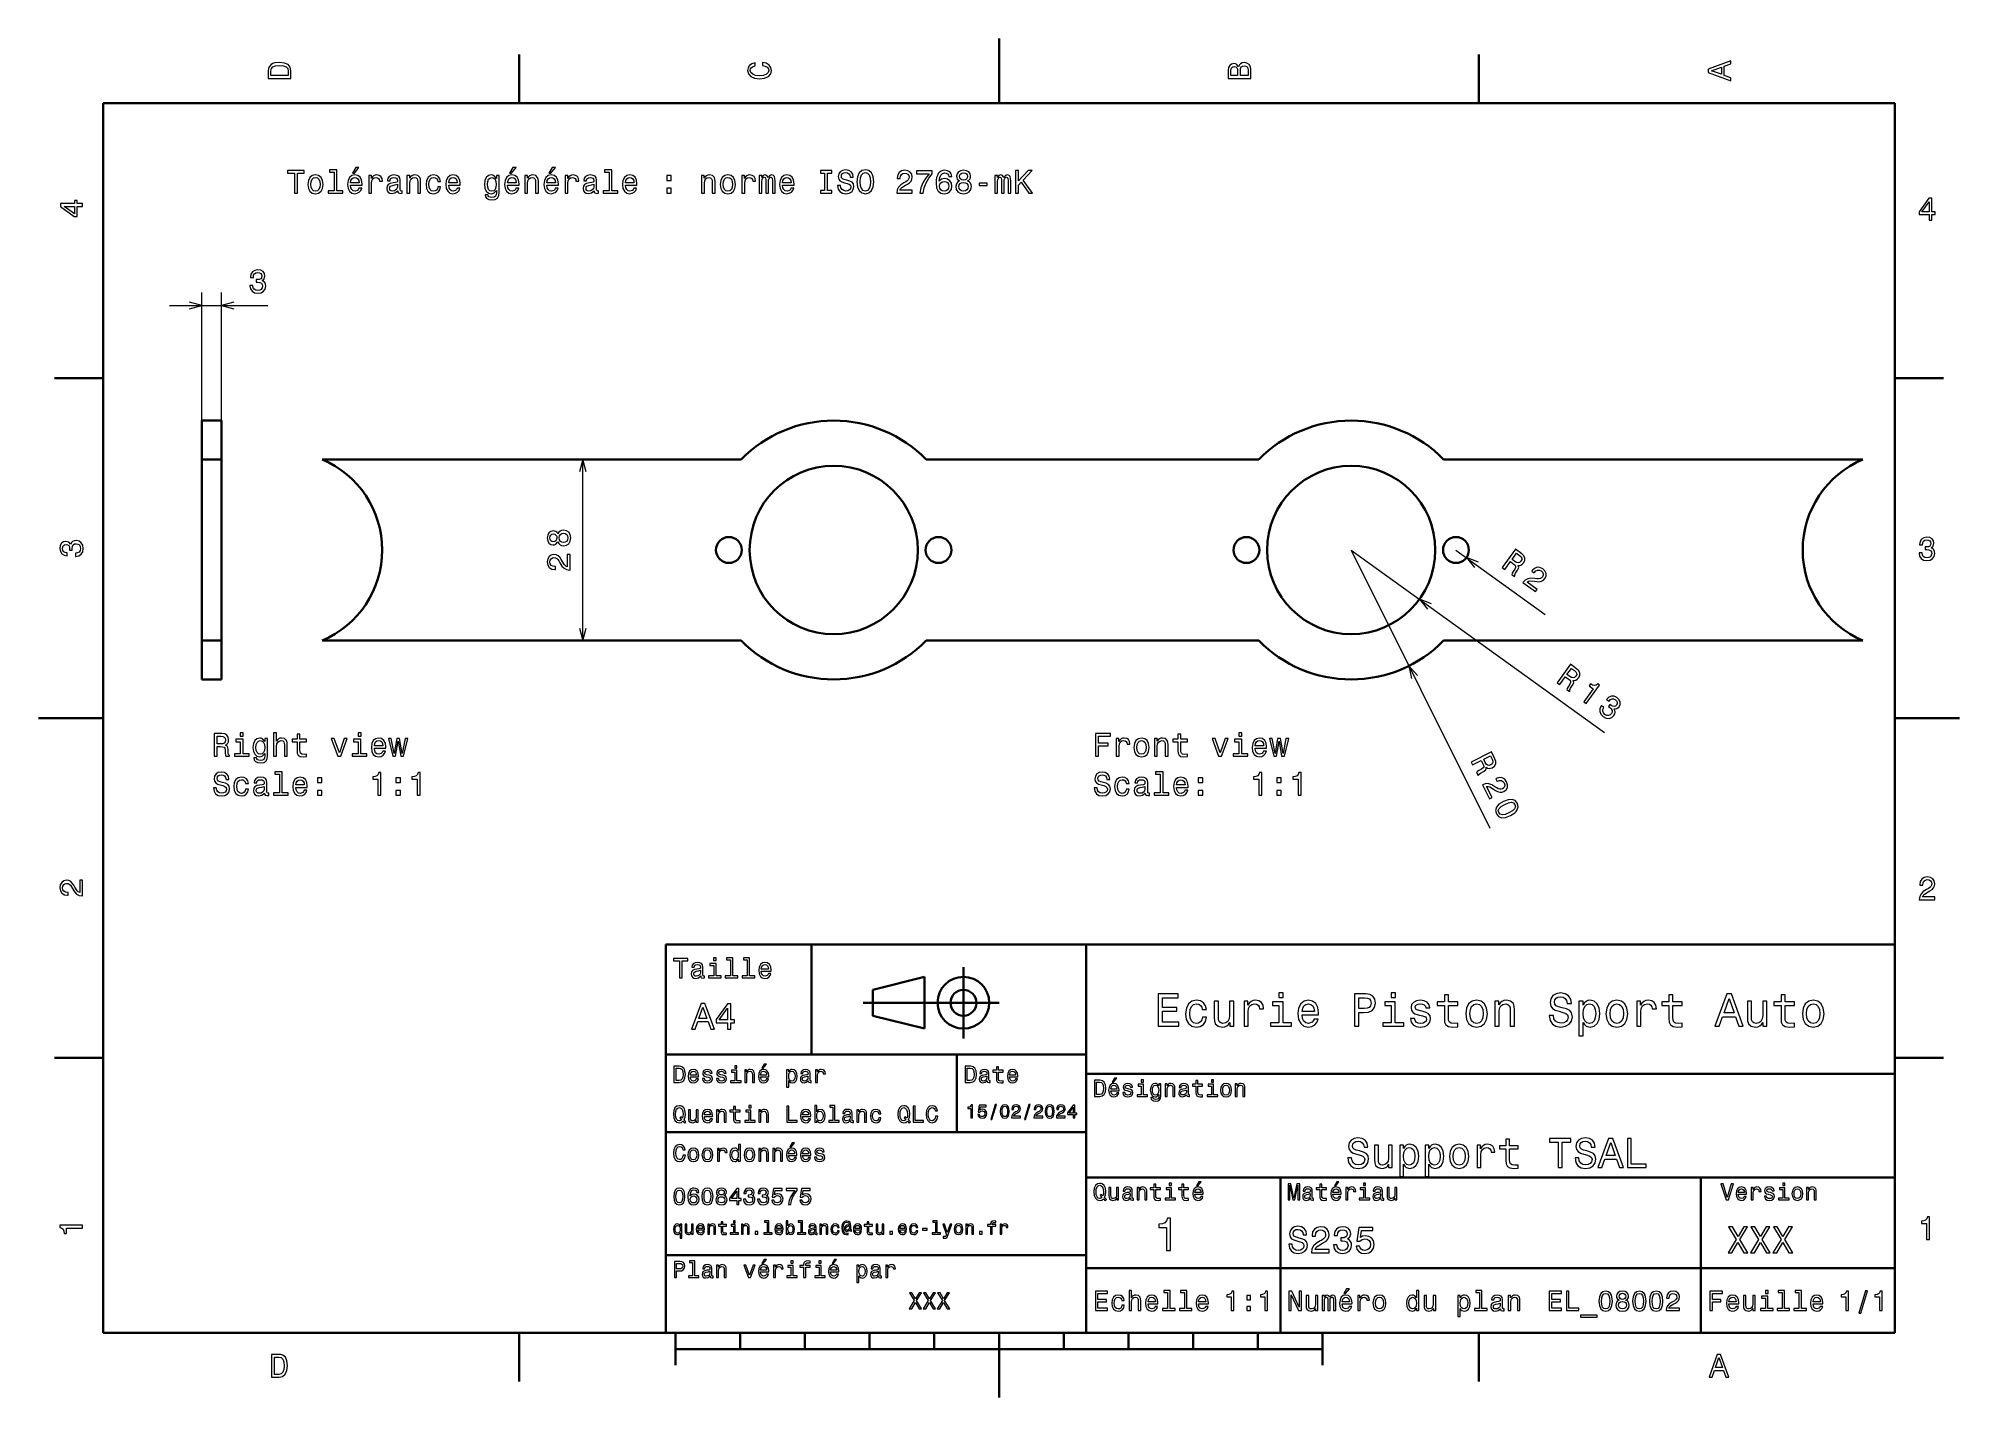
# Model space of a CAD drawing. Extents: x 0 to 297, y 0 to 210.
import ezdxf

# ---------------------------------------------------------------- set-up
doc = ezdxf.new("R2010")
doc.units = 0

msp = doc.modelspace()

# ---------------------------------------------------------------- linework, layer by layer
at = {"color": 7, "lineweight": 35, "ltscale": 0.25}
for p, q in [((148.5, 200), (148.5, 210)), ((10, 105), (0, 105)), ((287, 105), (297, 105)), ((192, 10), (192, 20)), ((148.5, 10), (148.5, 0))]:
    msp.add_line(p, q, dxfattribs=at)
at = {"color": 7, "lineweight": 35, "ltscale": 0.1875}
for p, q in [((74.300003, 200), (74.300003, 207.5)), ((222.699997, 200), (222.699997, 207.5)), ((10, 157.5), (2.5, 157.5)), ((287, 157.5), (294.5, 157.5)), ((10, 52.5), (2.5, 52.5)), ((287, 52.5), (294.5, 52.5)), ((74.300003, 10), (74.300003, 2.5)), ((222.699997, 10), (222.699997, 2.5))]:
    msp.add_line(p, q, dxfattribs=at)
at = {"color": 7, "lineweight": 35}
for p, q in [((287, 200), (10, 200)), ((10, 200), (10, 10)), ((287, 10), (287, 200)), ((108.665375, 144.956802), (43.867683, 144.956802)), ((162.948227, 144.956802), (137.231079, 144.956802)), ((162.948227, 144.956802), (188.665375, 144.956802)), ((217.231079, 144.956802), (282.028778, 144.956802)), ((108.665375, 116.956802), (43.867683, 116.956802)), ((162.948227, 116.956802), (137.231079, 116.956802)), ((162.948227, 116.956802), (188.665375, 116.956802)), ((217.231079, 116.956802), (282.028778, 116.956802)), ((97, 10), (97, 70)), ((97, 70), (287, 70)), ((162, 10), (162, 70)), ((287, 70), (287, 10)), ((127.5, 61), (148.5, 61)), ((97, 53), (162, 53)), ((162, 50), (287, 50)), ((97, 41), (162, 41)), ((162, 34), (287, 34)), ((257, 10), (257, 34)), ((97, 22), (162, 22)), ((162, 20), (287, 20)), ((10, 10), (287, 10)), ((97, 10), (287, 10)), ((98.5, 7.5), (198.5, 7.5))]:
    msp.add_line(p, q, dxfattribs=at)
at = {"color": 7, "lineweight": 13}
for p, q in [((25.280468, 118.956802), (25.280468, 170.720932)), ((28.280468, 118.956802), (28.280468, 170.720932)), ((84.18232, 116.956802), (84.18232, 144.956802)), ((202.948227, 130.956802), (242.08609, 102.744057)), ((202.948227, 130.956802), (224.369614, 87.986473))]:
    msp.add_line(p, q, dxfattribs=at)
at = {"color": 7, "lineweight": 13, "ltscale": 0.380241}
msp.add_line((20.280468, 168.720932), (35.490105, 168.720932), dxfattribs=at)
at = {"color": 7, "lineweight": 35, "ltscale": 0.15}
for p, q in [((25.280468, 150.956802), (25.280468, 144.956802)), ((28.280468, 150.956802), (28.280468, 144.956802)), ((25.280468, 116.956802), (25.280468, 110.956802)), ((28.280468, 116.956802), (28.280468, 110.956802))]:
    msp.add_line(p, q, dxfattribs=at)
at = {"color": 7, "lineweight": 35, "ltscale": 0.075}
for p, q in [((28.280468, 150.956802), (25.280468, 150.956802)), ((28.280468, 150.956802), (25.280468, 150.956802)), ((28.280468, 144.956802), (25.280468, 144.956802)), ((28.280468, 116.956802), (25.280468, 116.956802)), ((28.280468, 110.956802), (25.280468, 110.956802))]:
    msp.add_line(p, q, dxfattribs=at)
at = {"color": 7, "lineweight": 35, "ltscale": 0.35}
for p, q in [((25.280468, 144.956802), (25.280468, 130.956802)), ((28.280468, 144.956802), (28.280468, 130.956802)), ((25.280468, 130.956802), (25.280468, 116.956802)), ((28.280468, 130.956802), (28.280468, 116.956802)), ((192, 20), (192, 34))]:
    msp.add_line(p, q, dxfattribs=at)
at = {"color": 7, "lineweight": 13, "ltscale": 0.425}
msp.add_line((219.148224, 130.956802), (232.914764, 120.982727), dxfattribs=at)
at = {"color": 7, "lineweight": 35, "ltscale": 0.425}
msp.add_line((119.5, 53), (119.5, 70), dxfattribs=at)
at = {"color": 7, "lineweight": 35, "ltscale": 0.275}
msp.add_line((143, 55.5), (143, 66.5), dxfattribs=at)
at = {"color": 7, "lineweight": 35, "ltscale": 0.206155}
for p, q in [((129, 63), (137, 65)), ((137, 57), (129, 59))]:
    msp.add_line(p, q, dxfattribs=at)
at = {"color": 7, "lineweight": 35, "ltscale": 0.1}
msp.add_line((129, 59), (129, 63), dxfattribs=at)
at = {"color": 7, "lineweight": 35, "ltscale": 0.2}
msp.add_line((137, 65), (137, 57), dxfattribs=at)
at = {"color": 7, "lineweight": 35, "ltscale": 0.3}
msp.add_line((142, 41), (142, 53), dxfattribs=at)
at = {"color": 7, "lineweight": 35, "ltscale": 0.125}
for p, q in [((98.5, 10), (98.5, 5)), ((198.5, 10), (198.5, 5))]:
    msp.add_line(p, q, dxfattribs=at)
at = {"color": 7, "lineweight": 35, "ltscale": 0.0625}
for p, q in [((108.5, 10), (108.5, 7.5)), ((118.5, 10), (118.5, 7.5)), ((128.5, 10), (128.5, 7.5)), ((138.5, 10), (138.5, 7.5)), ((158.5, 10), (158.5, 7.5)), ((168.5, 10), (168.5, 7.5)), ((178.5, 10), (178.5, 7.5)), ((188.5, 10), (188.5, 7.5))]:
    msp.add_line(p, q, dxfattribs=at)
at = {"color": 7, "lineweight": 13}
for points in [[(35.533215, 204.994965), (35.533215, 203.829971), (39.033215, 203.829971), (39.033215, 204.994965), (38.922264, 205.544678), (38.584366, 205.953171), (38.034657, 206.205338), (37.283215, 206.296112), (36.516644, 206.215424), (36.21405, 206.114563), (35.971977, 205.973343), (35.644165, 205.56485), (35.563473, 205.297562)], [(35.951801, 204.959656), (36.027451, 205.342941), (36.259438, 205.605194), (36.672985, 205.761536), (37.283215, 205.811966), (37.873272, 205.756485), (38.286816, 205.600143), (38.533936, 205.332855), (38.614628, 204.959656), (38.614628, 204.298996), (35.951801, 204.298996)], [(111.93206, 205.817017), (112.35569, 205.716141), (112.658287, 205.549713), (112.844887, 205.317734), (112.905403, 205.045395), (112.814629, 204.71759), (112.54229, 204.460388), (112.098488, 204.28891), (111.483215, 204.233429), (110.872986, 204.28891), (110.424141, 204.455338), (110.151802, 204.71254), (110.055984, 205.045395), (110.106415, 205.287476), (110.247627, 205.494247), (110.474571, 205.655624), (110.787247, 205.766571), (110.787247, 206.245682), (110.308144, 206.094391), (109.94503, 205.832138), (109.718086, 205.474075), (109.637398, 205.045395), (109.763474, 204.510818), (110.116501, 204.10231), (110.696472, 203.840057), (111.483215, 203.749283), (112.269958, 203.840057), (112.84993, 204.10231), (113.208, 204.510818), (113.329041, 205.045395), (113.233215, 205.51442), (112.965927, 205.892654), (112.527161, 206.159943), (111.93206, 206.301163)], [(185.542007, 205.630417), (185.249496, 205.983429), (185.052811, 206.074219), (184.81073, 206.104477), (184.432495, 206.03891), (184.160156, 205.842224), (183.993729, 205.524506), (183.933212, 205.080704), (183.933212, 203.835022), (187.433212, 203.835022), (187.433212, 205.151306), (187.36261, 205.620331), (187.155838, 205.968307), (186.828018, 206.185165), (186.384216, 206.260818), (186.08667, 206.215424), (185.839554, 206.094391), (185.65799, 205.897705)], [(185.385666, 204.984879), (185.385666, 204.298996), (184.351807, 204.298996), (184.351807, 205.025223), (184.382065, 205.297562), (184.472839, 205.489197), (184.629181, 205.605194), (184.86116, 205.645538), (185.093155, 205.600143), (185.254532, 205.479111), (185.355408, 205.272339)], [(187.014618, 205.095825), (187.014618, 204.298996), (185.809296, 204.298996), (185.809296, 205.050446), (185.844589, 205.368164), (185.9505, 205.595108), (186.132065, 205.731277), (186.394302, 205.776657), (186.671692, 205.731277), (186.863327, 205.605194), (186.979324, 205.393372)], [(261.633209, 203.466858), (261.633209, 203.930847), (260.604401, 204.298996), (260.604401, 205.695969), (261.633209, 206.064133), (261.633209, 206.538193), (258.128174, 205.257217), (258.128174, 204.742798)], [(260.17572, 204.460388), (258.632477, 205), (260.17572, 205.539627)], [(39.56649, 186.100174), (40.030468, 186.100174), (40.030468, 189.176544), (41.089546, 189.176544), (41.089546, 189.600174), (38.502369, 189.600174), (38.502369, 189.176544), (39.56649, 189.176544)], [(41.659431, 187.451752), (41.740124, 186.836487), (41.972111, 186.382599), (42.340267, 186.100174), (42.834503, 186.004349), (43.323696, 186.100174), (43.691853, 186.377548), (43.92384, 186.831436), (44.009575, 187.451752), (43.92384, 188.067032), (43.691853, 188.52597), (43.323696, 188.803345), (42.834503, 188.904205), (42.340267, 188.803345), (41.972111, 188.52092), (41.740124, 188.067032)], [(42.113319, 187.456802), (42.15871, 187.91069), (42.299919, 188.238495), (42.526867, 188.440231), (42.834503, 188.510834), (43.137096, 188.440231), (43.36404, 188.243546), (43.505253, 187.91069), (43.555683, 187.456802), (43.505253, 186.997864), (43.36404, 186.665009), (43.137096, 186.463287), (42.834503, 186.39772), (42.526867, 186.463287), (42.299919, 186.665009), (42.15871, 186.997864)], [(45.709145, 189.348007), (45.709145, 186.473373), (44.796318, 186.473373), (44.796318, 186.100174), (47.060726, 186.100174), (47.060726, 186.473373), (46.152946, 186.473373), (46.152946, 189.721207), (45.013176, 189.721207), (45.013176, 189.348007)], [(48.250931, 187.325684), (50.026146, 187.325684), (50.031189, 187.532455), (49.950497, 188.112427), (49.728596, 188.546143), (49.375568, 188.80838), (48.906548, 188.904205), (48.447617, 188.803345), (48.094589, 188.52092), (47.867645, 188.061996), (47.786953, 187.456802), (47.862602, 186.836487), (48.089546, 186.382599), (48.437531, 186.100174), (48.891418, 186.004349), (49.28479, 186.069916), (49.607559, 186.241379), (49.844589, 186.513718), (49.980759, 186.876831), (49.541996, 186.876831), (49.451218, 186.675095), (49.320091, 186.523804), (48.946896, 186.402771), (48.659431, 186.458237), (48.442574, 186.63475), (48.301361, 186.922226), (48.250931, 187.310547)], [(48.250931, 187.698883), (48.306404, 188.04686), (48.442574, 188.304062), (48.649345, 188.460403), (48.921677, 188.515884), (49.188969, 188.460403), (49.395744, 188.304062), (49.521824, 188.04686), (49.567211, 187.698883)], [(48.558567, 189.176544), (48.856117, 189.176544), (49.557125, 190.03389), (49.062889, 190.03389)], [(51.065048, 186.100174), (51.508854, 186.100174), (51.508854, 187.648438), (51.554245, 188.021637), (51.690411, 188.28894), (51.912312, 188.450317), (52.209862, 188.505798), (52.431767, 188.47049), (52.59819, 188.369629), (52.699059, 188.198151), (52.73436, 187.966171), (53.183205, 187.966171), (53.122688, 188.374664), (52.956261, 188.667175), (52.678883, 188.843689), (52.30064, 188.904205), (52.043438, 188.863861), (51.821533, 188.763), (51.624847, 188.591522), (51.46851, 188.359543), (51.46851, 188.80838), (51.065048, 188.80838)], [(55.543434, 186.453201), (55.543434, 186.438065), (55.568653, 186.266602), (55.644302, 186.145569), (55.962025, 186.049744), (56.209145, 186.090088), (56.209145, 186.433029), (56.103233, 186.417892), (55.962025, 186.483459), (55.936806, 186.685196), (55.936806, 188.087204), (55.876289, 188.445282), (55.699776, 188.697433), (55.392139, 188.84874), (54.95842, 188.904205), (54.53479, 188.843689), (54.222111, 188.672226), (54.025425, 188.404922), (53.959862, 188.05191), (53.959862, 188.021637), (54.358276, 188.021637), (54.393581, 188.233459), (54.504532, 188.38475), (54.686089, 188.47554), (54.943291, 188.510834), (55.190411, 188.485626), (55.366924, 188.409973), (55.472832, 188.278854), (55.508133, 188.09729), (55.487961, 187.885483), (55.407272, 187.779572), (55.20554, 187.729141), (54.827301, 187.688797), (54.393581, 187.598007), (54.085945, 187.43663), (53.904388, 187.184464), (53.848911, 186.811264), (53.899345, 186.478409), (54.055683, 186.231293), (54.307846, 186.074951), (54.65583, 186.019485), (55.124847, 186.125397)], [(55.493004, 187.048294), (55.432487, 186.786057), (55.271103, 186.58432), (55.02903, 186.453201), (54.731476, 186.407806), (54.539833, 186.433029), (54.403667, 186.513718), (54.317932, 186.654922), (54.292717, 186.851608), (54.312889, 187.028122), (54.393581, 187.154205), (54.716347, 187.295425), (55.124847, 187.355942), (55.493004, 187.476974)], [(56.970673, 186.100174), (57.414474, 186.100174), (57.414474, 187.663574), (57.459862, 188.021637), (57.606117, 188.28389), (57.833061, 188.445282), (58.135658, 188.505798), (58.377731, 188.455368), (58.52903, 188.319199), (58.604675, 188.092255), (58.62989, 187.789658), (58.62989, 186.100174), (59.073696, 186.100174), (59.073696, 187.880432), (59.053524, 188.238495), (58.962746, 188.536057), (58.665195, 188.80838), (58.201218, 188.904205), (57.944016, 188.868912), (57.727154, 188.773087), (57.540554, 188.611694), (57.394302, 188.394836), (57.394302, 188.80838), (56.970673, 188.80838)], [(61.731476, 187.91069), (62.170238, 187.91069), (62.07946, 188.314148), (61.862602, 188.631882), (61.524704, 188.828568), (61.085945, 188.904205), (60.601795, 188.803345), (60.233639, 188.52092), (60.001652, 188.061996), (59.920959, 187.446716), (59.996609, 186.836487), (60.223553, 186.382599), (60.581623, 186.100174), (61.070816, 186.004349), (61.504532, 186.080002), (61.84243, 186.291809), (62.074417, 186.624664), (62.175282, 187.068466), (61.751652, 187.068466), (61.676003, 186.786057), (61.53479, 186.574234), (61.333061, 186.443115), (61.085945, 186.402771), (60.778309, 186.468323), (60.556404, 186.670059), (60.420238, 186.997864), (60.374847, 187.461853), (60.420238, 187.915741), (60.561447, 188.243546), (60.788395, 188.445282), (61.085945, 188.515884), (61.34819, 188.47049), (61.544876, 188.354492), (61.676003, 188.162857)], [(63.431046, 187.325684), (65.206261, 187.325684), (65.211304, 187.532455), (65.130615, 188.112427), (64.908707, 188.546143), (64.555687, 188.80838), (64.086662, 188.904205), (63.627731, 188.803345), (63.274704, 188.52092), (63.04776, 188.061996), (62.967068, 187.456802), (63.042717, 186.836487), (63.269661, 186.382599), (63.617645, 186.100174), (64.071533, 186.004349), (64.464905, 186.069916), (64.787674, 186.241379), (65.024704, 186.513718), (65.160873, 186.876831), (64.722107, 186.876831), (64.631332, 186.675095), (64.500214, 186.523804), (64.127014, 186.402771), (63.839546, 186.458237), (63.622688, 186.63475), (63.481476, 186.922226), (63.431046, 187.310547)], [(63.431046, 187.698883), (63.486519, 188.04686), (63.622688, 188.304062), (63.82946, 188.460403), (64.101791, 188.515884), (64.369087, 188.460403), (64.575859, 188.304062), (64.701935, 188.04686), (64.74733, 187.698883)], [(71.222832, 186.221207), (71.222832, 188.80838), (70.799194, 188.80838), (70.799194, 188.369629), (70.451218, 188.768036), (70.239403, 188.868912), (70.002365, 188.904205), (69.573692, 188.803345), (69.240845, 188.52092), (69.023987, 188.067032), (68.948334, 187.456802), (69.023987, 186.841522), (69.240845, 186.387634), (69.573692, 186.100174), (70.002365, 186.004349), (70.244446, 186.039658), (70.446175, 186.130432), (70.799194, 186.513718), (70.799194, 186.130432), (70.75885, 185.827835), (70.647903, 185.610977), (70.436081, 185.484894), (70.118362, 185.439514), (69.840988, 185.469772), (69.644302, 185.545425), (69.528305, 185.676544), (69.493004, 185.853058), (69.064331, 185.853058), (69.064331, 185.832886), (69.12989, 185.510117), (69.331619, 185.268036), (69.654388, 185.111694), (70.093147, 185.056229), (70.617645, 185.131882), (70.965622, 185.343689), (71.162308, 185.711853)], [(69.407272, 187.456802), (69.45266, 187.905655), (69.588821, 188.238495), (69.800644, 188.435181), (70.083061, 188.505798), (70.380615, 188.435181), (70.602509, 188.238495), (70.738678, 187.905655), (70.789108, 187.456802), (70.738678, 186.997864), (70.602509, 186.670059), (70.380615, 186.468323), (70.083061, 186.402771), (69.800644, 186.468323), (69.588821, 186.670059), (69.45266, 187.002914)], [(72.539108, 187.325684), (74.314331, 187.325684), (74.319366, 187.532455), (74.238678, 188.112427), (74.016777, 188.546143), (73.66375, 188.80838), (73.194733, 188.904205), (72.735794, 188.803345), (72.382767, 188.52092), (72.155823, 188.061996), (72.075134, 187.456802), (72.150787, 186.836487), (72.377731, 186.382599), (72.725708, 186.100174), (73.179596, 186.004349), (73.572975, 186.069916), (73.895737, 186.241379), (74.132767, 186.513718), (74.268936, 186.876831), (73.830177, 186.876831), (73.739395, 186.675095), (73.608276, 186.523804), (73.235077, 186.402771), (72.947617, 186.458237), (72.730759, 186.63475), (72.589539, 186.922226), (72.539108, 187.310547)], [(72.539108, 187.698883), (72.594589, 188.04686), (72.730759, 188.304062), (72.937531, 188.460403), (73.209862, 188.515884), (73.477158, 188.460403), (73.683929, 188.304062), (73.810005, 188.04686), (73.855392, 187.698883)], [(72.846748, 189.176544), (73.144302, 189.176544), (73.845306, 190.03389), (73.351074, 190.03389)], [(75.186806, 186.100174), (75.630608, 186.100174), (75.630608, 187.663574), (75.675995, 188.021637), (75.82225, 188.28389), (76.049194, 188.445282), (76.351791, 188.505798), (76.593864, 188.455368), (76.745163, 188.319199), (76.820816, 188.092255), (76.846024, 187.789658), (76.846024, 186.100174), (77.289833, 186.100174), (77.289833, 187.880432), (77.269653, 188.238495), (77.178879, 188.536057), (76.881332, 188.80838), (76.417358, 188.904205), (76.160149, 188.868912), (75.943291, 188.773087), (75.756691, 188.611694), (75.610435, 188.394836), (75.610435, 188.80838), (75.186806, 188.80838)], [(78.61116, 187.325684), (80.386368, 187.325684), (80.391418, 187.532455), (80.310722, 188.112427), (80.088821, 188.546143), (79.735794, 188.80838), (79.266777, 188.904205), (78.807846, 188.803345), (78.454819, 188.52092), (78.227875, 188.061996), (78.147179, 187.456802), (78.222824, 186.836487), (78.449768, 186.382599), (78.79776, 186.100174), (79.251648, 186.004349), (79.64502, 186.069916), (79.967789, 186.241379), (80.204819, 186.513718), (80.340988, 186.876831), (79.902222, 186.876831), (79.811447, 186.675095), (79.680321, 186.523804), (79.307121, 186.402771), (79.019653, 186.458237), (78.802795, 186.63475), (78.661591, 186.922226), (78.61116, 187.310547)], [(78.61116, 187.698883), (78.666626, 188.04686), (78.802795, 188.304062), (79.009567, 188.460403), (79.281906, 188.515884), (79.549194, 188.460403), (79.755966, 188.304062), (79.88205, 188.04686), (79.927437, 187.698883)], [(78.918793, 189.176544), (79.216339, 189.176544), (79.917351, 190.03389), (79.423111, 190.03389)], [(81.425278, 186.100174), (81.86908, 186.100174), (81.86908, 187.648438), (81.914474, 188.021637), (82.050636, 188.28894), (82.272537, 188.450317), (82.570084, 188.505798), (82.791992, 188.47049), (82.95842, 188.369629), (83.05928, 188.198151), (83.094589, 187.966171), (83.543427, 187.966171), (83.48291, 188.374664), (83.316483, 188.667175), (83.039108, 188.843689), (82.660866, 188.904205), (82.403664, 188.863861), (82.181763, 188.763), (81.985077, 188.591522), (81.828735, 188.359543), (81.828735, 188.80838), (81.425278, 188.80838)], [(85.903656, 186.453201), (85.903656, 186.438065), (85.928879, 186.266602), (86.004524, 186.145569), (86.32225, 186.049744), (86.569366, 186.090088), (86.569366, 186.433029), (86.463455, 186.417892), (86.32225, 186.483459), (86.297028, 186.685196), (86.297028, 188.087204), (86.236511, 188.445282), (86.059998, 188.697433), (85.752365, 188.84874), (85.318649, 188.904205), (84.89502, 188.843689), (84.582336, 188.672226), (84.385651, 188.404922), (84.320084, 188.05191), (84.320084, 188.021637), (84.718506, 188.021637), (84.753807, 188.233459), (84.864761, 188.38475), (85.04631, 188.47554), (85.303513, 188.510834), (85.550636, 188.485626), (85.72715, 188.409973), (85.833054, 188.278854), (85.868362, 188.09729), (85.84819, 187.885483), (85.767494, 187.779572), (85.565765, 187.729141), (85.187523, 187.688797), (84.753807, 187.598007), (84.446167, 187.43663), (84.264618, 187.184464), (84.209137, 186.811264), (84.259567, 186.478409), (84.415909, 186.231293), (84.668076, 186.074951), (85.016052, 186.019485), (85.485077, 186.125397)], [(85.853226, 187.048294), (85.792709, 186.786057), (85.631332, 186.58432), (85.389252, 186.453201), (85.091705, 186.407806), (84.900055, 186.433029), (84.763893, 186.513718), (84.678162, 186.654922), (84.652939, 186.851608), (84.673111, 187.028122), (84.753807, 187.154205), (85.076569, 187.295425), (85.485077, 187.355942), (85.853226, 187.476974)], [(88.213455, 189.348007), (88.213455, 186.473373), (87.300636, 186.473373), (87.300636, 186.100174), (89.565048, 186.100174), (89.565048, 186.473373), (88.657265, 186.473373), (88.657265, 189.721207), (87.517494, 189.721207), (87.517494, 189.348007)], [(90.755249, 187.325684), (92.530457, 187.325684), (92.535507, 187.532455), (92.454811, 188.112427), (92.23291, 188.546143), (91.879883, 188.80838), (91.410866, 188.904205), (90.951935, 188.803345), (90.598907, 188.52092), (90.371964, 188.061996), (90.291267, 187.456802), (90.366913, 186.836487), (90.593857, 186.382599), (90.941849, 186.100174), (91.395737, 186.004349), (91.789108, 186.069916), (92.111877, 186.241379), (92.348907, 186.513718), (92.485077, 186.876831), (92.04631, 186.876831), (91.955536, 186.675095), (91.824409, 186.523804), (91.45121, 186.402771), (91.163742, 186.458237), (90.946884, 186.63475), (90.805679, 186.922226), (90.755249, 187.310547)], [(90.755249, 187.698883), (90.810715, 188.04686), (90.946884, 188.304062), (91.153656, 188.460403), (91.425995, 188.515884), (91.693283, 188.460403), (91.900055, 188.304062), (92.026138, 188.04686), (92.071526, 187.698883)], [(97.134926, 188.056946), (97.830887, 188.056946), (97.830887, 188.80838), (97.134926, 188.80838)], [(102.511002, 186.100174), (102.954803, 186.100174), (102.954803, 187.663574), (103.000198, 188.021637), (103.146454, 188.28389), (103.373398, 188.445282), (103.675995, 188.505798), (103.91806, 188.455368), (104.069366, 188.319199), (104.145004, 188.092255), (104.170227, 187.789658), (104.170227, 186.100174), (104.614029, 186.100174), (104.614029, 187.880432), (104.593857, 188.238495), (104.503082, 188.536057), (104.205536, 188.80838), (103.741547, 188.904205), (103.484344, 188.868912), (103.267487, 188.773087), (103.080887, 188.611694), (102.934631, 188.394836), (102.934631, 188.80838), (102.511002, 188.80838)], [(105.415909, 187.451752), (105.496597, 186.836487), (105.728577, 186.382599), (106.096741, 186.100174), (106.590973, 186.004349), (107.08017, 186.100174), (107.448318, 186.377548), (107.680313, 186.831436), (107.766052, 187.451752), (107.680313, 188.067032), (107.448318, 188.52597), (107.08017, 188.803345), (106.590973, 188.904205), (106.096741, 188.803345), (105.728577, 188.52092), (105.496597, 188.067032)], [(105.869797, 187.456802), (105.915176, 187.91069), (106.056396, 188.238495), (106.28334, 188.440231), (106.590973, 188.510834), (106.89357, 188.440231), (107.120514, 188.243546), (107.261719, 187.91069), (107.312164, 187.456802), (107.261719, 186.997864), (107.120514, 186.665009), (106.89357, 186.463287), (106.590973, 186.39772), (106.28334, 186.463287), (106.056396, 186.665009), (105.915176, 186.997864)], [(108.749481, 186.100174), (109.193283, 186.100174), (109.193283, 187.648438), (109.238678, 188.021637), (109.374847, 188.28894), (109.596741, 188.450317), (109.894287, 188.505798), (110.116196, 188.47049), (110.282623, 188.369629), (110.383484, 188.198151), (110.418793, 187.966171), (110.86763, 187.966171), (110.807114, 188.374664), (110.640686, 188.667175), (110.363312, 188.843689), (109.985077, 188.904205), (109.727859, 188.863861), (109.505966, 188.763), (109.30928, 188.591522), (109.152939, 188.359543), (109.152939, 188.80838), (108.749481, 188.80838)], [(111.442566, 186.100174), (111.851074, 186.100174), (111.851074, 187.91069), (111.876282, 188.183029), (111.951935, 188.379715), (112.067932, 188.495712), (112.219223, 188.541092), (112.340256, 188.500748), (112.420959, 188.399887), (112.461304, 188.228409), (112.476425, 188.001465), (112.476425, 186.100174), (112.859711, 186.100174), (112.859711, 187.91069), (112.884933, 188.177979), (112.960571, 188.374664), (113.081619, 188.495712), (113.23291, 188.541092), (113.353943, 188.500748), (113.434647, 188.399887), (113.485077, 188.001465), (113.485077, 186.100174), (113.89357, 186.100174), (113.89357, 187.971207), (113.868362, 188.359543), (113.787674, 188.657089), (113.626282, 188.838654), (113.364029, 188.904205), (113.056396, 188.803345), (112.819366, 188.510834), (112.632767, 188.798294), (112.320084, 188.904205), (112.032623, 188.803345), (111.835938, 188.52092), (111.835938, 188.80838), (111.442566, 188.80838)], [(115.043427, 187.325684), (116.818649, 187.325684), (116.8237, 187.532455), (116.742996, 188.112427), (116.521103, 188.546143), (116.168076, 188.80838), (115.699051, 188.904205), (115.240112, 188.803345), (114.8871, 188.52092), (114.660141, 188.061996), (114.579453, 187.456802), (114.655106, 186.836487), (114.88205, 186.382599), (115.230026, 186.100174), (115.683929, 186.004349), (116.077301, 186.069916), (116.400055, 186.241379), (116.6371, 186.513718), (116.773254, 186.876831), (116.334503, 186.876831), (116.243729, 186.675095), (116.112595, 186.523804), (115.739395, 186.402771), (115.451935, 186.458237), (115.235077, 186.63475), (115.093872, 186.922226), (115.043427, 187.310547)], [(115.043427, 187.698883), (115.098907, 188.04686), (115.235077, 188.304062), (115.441849, 188.460403), (115.714188, 188.515884), (115.981476, 188.460403), (116.188248, 188.304062), (116.314331, 188.04686), (116.359711, 187.698883)], [(121.539124, 186.523804), (120.893585, 186.523804), (120.893585, 186.100174), (122.648621, 186.100174), (122.648621, 186.523804), (122.003098, 186.523804), (122.003098, 189.176544), (122.648621, 189.176544), (122.648621, 189.600174), (120.893585, 189.600174), (120.893585, 189.176544), (121.539124, 189.176544)], [(124.0103, 187.255066), (123.551361, 187.255066), (123.652237, 186.72049), (123.904388, 186.327118), (124.292725, 186.090088), (124.817215, 186.004349), (125.33667, 186.085037), (125.725006, 186.306946), (125.972122, 186.654922), (126.062897, 187.113861), (125.987244, 187.527405), (125.775436, 187.794693), (125.432495, 187.971207), (124.973557, 188.102341), (124.580185, 188.198151), (124.322983, 188.309113), (124.176727, 188.47049), (124.131332, 188.722656), (124.176727, 188.9496), (124.307846, 189.121063), (124.509583, 189.237061), (124.786957, 189.277405), (125.069382, 189.226974), (125.291275, 189.090805), (125.437531, 188.863861), (125.508133, 188.556229), (125.967072, 188.556229), (125.967072, 188.566315), (125.886383, 189.040375), (125.649353, 189.393402), (125.276154, 189.615311), (124.771835, 189.690948), (124.317932, 189.615311), (123.964905, 189.403488), (123.737961, 189.075684), (123.657272, 188.652054), (123.722839, 188.273804), (123.914474, 188.016602), (124.217072, 187.845123), (124.630615, 187.714005), (125.039124, 187.598007), (125.346756, 187.487061), (125.533356, 187.325684), (125.598923, 187.063431), (125.538406, 186.796143), (125.382065, 186.594406), (125.145035, 186.468323), (124.837387, 186.427979), (124.494446, 186.483459), (124.232208, 186.644836), (124.065781, 186.907089)], [(126.547043, 187.850174), (126.637833, 187.063431), (126.90007, 186.483459), (127.308578, 186.125397), (127.843155, 186.004349), (128.372696, 186.125397), (128.78624, 186.483459), (129.043442, 187.063431), (129.139267, 187.850174), (129.043442, 188.631882), (128.932495, 188.9496), (128.78624, 189.211853), (128.372696, 189.569916), (128.120529, 189.66069), (127.843155, 189.695999), (127.303528, 189.569916), (126.895035, 189.216888), (126.637833, 188.636917)], [(127.031204, 187.850174), (127.08667, 188.460403), (127.253098, 188.909256), (127.5103, 189.18158), (127.843155, 189.277405), (128.170959, 189.18158), (128.428177, 188.904205), (128.594604, 188.455368), (128.655121, 187.850174), (128.594604, 187.239944), (128.428177, 186.791092), (128.170959, 186.518768), (127.843155, 186.427979), (127.5103, 186.518768), (127.253098, 186.791092), (127.08667, 187.234894)], [(132.684662, 186.100174), (135.090286, 186.100174), (135.090286, 186.53389), (133.18898, 186.53389), (133.294891, 186.77092), (133.476456, 186.967606), (134.03624, 187.325684), (134.333801, 187.476974), (134.666656, 187.693832), (134.903687, 187.945999), (135.039856, 188.243546), (135.090286, 188.581436), (135.004547, 189.005066), (134.767517, 189.337921), (134.404404, 189.549744), (133.935379, 189.625397), (133.451233, 189.539658), (133.083084, 189.302628), (132.846039, 188.924377), (132.76535, 188.425095), (132.76535, 188.354492), (133.224289, 188.354492), (133.224289, 188.394836), (133.269669, 188.737778), (133.405838, 188.989944), (133.622696, 189.151321), (133.910172, 189.206802), (134.202667, 189.156372), (134.419525, 189.030289), (134.560745, 188.833603), (134.611176, 188.586487), (134.575867, 188.354492), (134.480057, 188.157806), (134.318665, 187.986343), (134.096771, 187.835037), (133.79921, 187.67366), (133.304977, 187.360977), (132.957001, 187.028122), (132.750229, 186.624664), (132.684662, 186.115311)], [(136.250229, 186.100174), (136.759598, 186.100174), (136.926025, 186.932312), (137.218521, 187.708969), (137.632065, 188.430145), (138.171692, 189.105942), (138.171692, 189.524521), (135.771118, 189.524521), (135.771118, 189.065598), (137.687546, 189.065598), (137.132797, 188.38475), (136.714203, 187.67366), (136.421692, 186.917175)], [(141.197632, 188.657089), (141.101822, 189.065598), (140.879913, 189.368179), (140.536972, 189.55983), (140.09317, 189.625397), (139.795624, 189.590088), (139.538406, 189.494263), (139.311462, 189.337921), (139.119827, 189.116028), (138.968536, 188.838654), (138.857574, 188.500748), (138.786972, 188.102341), (138.7668, 187.653488), (138.847488, 186.937347), (139.094604, 186.417892), (139.493027, 186.105225), (140.037689, 185.999313), (140.526886, 186.090088), (140.900085, 186.327118), (141.142166, 186.700317), (141.22789, 187.174377), (141.142166, 187.653488), (140.910172, 188.021637), (140.552109, 188.253632), (140.108292, 188.33432), (139.629196, 188.233459), (139.271118, 187.945999), (139.346771, 188.500748), (139.508148, 188.89917), (139.75528, 189.1362), (140.098206, 189.216888), (140.350372, 189.176544), (140.542023, 189.070633), (140.668091, 188.894119), (140.733658, 188.657089)], [(140.738708, 187.169342), (140.683228, 186.851608), (140.542023, 186.609543), (140.315063, 186.448151), (140.032654, 186.39772), (139.735107, 186.448151), (139.508148, 186.604492), (139.361908, 186.846573), (139.316513, 187.164291), (139.366943, 187.476974), (139.508148, 187.714005), (139.740143, 187.865311), (140.052826, 187.920776), (140.325165, 187.865311), (140.542023, 187.719055), (140.683228, 187.482025)], [(142.397934, 187.986343), (142.140717, 187.845123), (141.964203, 187.648438), (141.853256, 187.401321), (141.817963, 187.103775), (141.898651, 186.654922), (142.13063, 186.306946), (142.508881, 186.085037), (143.023285, 185.999313), (143.532654, 186.085037), (143.910889, 186.306946), (144.142883, 186.654922), (144.228622, 187.103775), (144.188278, 187.401321), (144.082367, 187.648438), (143.900803, 187.845123), (143.648651, 187.986343), (143.850372, 188.107376), (143.991592, 188.273804), (144.077316, 188.47554), (144.107574, 188.722656), (144.026886, 189.080719), (143.815079, 189.368179), (143.472137, 189.554779), (143.023285, 189.625397), (142.569397, 189.554779), (142.226456, 189.368179), (142.009598, 189.080719), (141.933945, 188.722656), (141.959167, 188.47554), (142.044907, 188.273804)], [(142.302109, 187.113861), (142.347488, 187.381149), (142.493744, 187.582886), (142.720688, 187.714005), (143.023285, 187.759399), (143.320831, 187.714005), (143.547791, 187.582886), (143.694031, 187.381149), (143.744476, 187.113861), (143.694031, 186.826401), (143.547791, 186.609543), (143.320831, 186.468323), (143.023285, 186.422943), (142.720688, 186.468323), (142.493744, 186.609543), (142.347488, 186.826401)], [(142.413055, 188.682312), (142.4534, 188.904205), (142.574432, 189.075684), (142.766083, 189.18158), (143.023285, 189.221939), (143.275452, 189.18158), (143.467087, 189.075684), (143.588135, 188.904205), (143.633514, 188.682312), (143.588135, 188.455368), (143.467087, 188.278854), (143.275452, 188.162857), (143.023285, 188.127548), (142.766083, 188.167892), (142.574432, 188.278854), (142.4534, 188.455368)], [(145.449081, 187.255066), (146.66954, 187.255066), (146.66954, 187.653488), (145.449081, 187.653488)], [(147.874878, 186.100174), (148.283386, 186.100174), (148.283386, 187.91069), (148.308594, 188.183029), (148.384247, 188.379715), (148.500244, 188.495712), (148.651535, 188.541092), (148.772568, 188.500748), (148.853271, 188.399887), (148.893616, 188.228409), (148.908737, 188.001465), (148.908737, 186.100174), (149.292023, 186.100174), (149.292023, 187.91069), (149.317245, 188.177979), (149.392883, 188.374664), (149.513931, 188.495712), (149.665222, 188.541092), (149.786255, 188.500748), (149.866959, 188.399887), (149.917389, 188.001465), (149.917389, 186.100174), (150.325882, 186.100174), (150.325882, 187.971207), (150.300674, 188.359543), (150.219986, 188.657089), (150.058594, 188.838654), (149.796341, 188.904205), (149.488708, 188.803345), (149.251678, 188.510834), (149.065079, 188.798294), (148.752396, 188.904205), (148.464935, 188.803345), (148.26825, 188.52092), (148.26825, 188.80838), (147.874878, 188.80838)], [(151.036987, 186.100174), (151.500961, 186.100174), (151.500961, 187.345856), (151.914505, 187.789658), (153.089584, 186.100174), (153.654419, 186.100174), (152.24231, 188.127548), (153.614075, 189.600174), (152.998795, 189.600174), (151.500961, 187.981293), (151.500961, 189.600174), (151.036987, 189.600174)], [(6.833213, 184.02739), (6.833213, 184.481277), (5.965778, 184.481277), (5.965778, 184.98056), (5.56232, 184.98056), (5.56232, 184.481277), (3.408862, 184.481277), (3.408862, 184.022339), (5.521974, 182.489197), (5.965778, 182.489197), (5.965778, 184.02739)], [(97.134926, 186.100174), (97.830887, 186.100174), (97.830887, 186.851608), (97.134926, 186.851608)], [(292.277374, 181.916794), (292.731262, 181.916794), (292.731262, 182.784225), (293.23056, 182.784225), (293.23056, 183.187683), (292.731262, 183.187683), (292.731262, 185.341141), (292.272339, 185.341141), (290.739197, 183.228027), (290.739197, 182.784225), (292.277374, 182.784225)], [(291.162842, 183.187683), (292.277374, 184.756134), (292.277374, 183.187683)], [(5.56232, 182.912827), (3.993876, 184.02739), (5.56232, 184.02739)], [(32.701199, 171.820358), (32.701199, 171.785049), (32.781891, 171.300903), (33.018921, 170.93779), (33.39212, 170.705811), (33.886356, 170.620071), (34.410851, 170.705811), (34.804222, 170.927704), (35.056385, 171.280731), (35.147163, 171.734619), (35.106819, 172.032166), (34.995865, 172.274246), (34.814312, 172.460846), (34.572235, 172.597015), (34.900047, 172.869354), (35.016041, 173.30307), (34.940392, 173.696442), (34.723534, 173.993988), (34.370506, 174.180588), (33.886356, 174.246155), (33.432465, 174.165451), (33.084484, 173.943558), (32.857536, 173.59053), (32.781891, 173.121506), (32.781891, 173.086212), (33.230736, 173.086212), (33.271084, 173.408966), (33.402206, 173.640961), (33.614021, 173.782166), (33.911572, 173.832611), (34.17382, 173.792267), (34.365463, 173.686356), (34.481457, 173.514877), (34.526848, 173.282898), (34.481457, 173.035767), (34.36042, 172.869354), (34.148605, 172.768478), (33.861141, 172.73822), (33.664455, 172.743271), (33.664455, 172.344849), (33.911572, 172.354935), (34.229298, 172.30954), (34.466328, 172.188507), (34.607536, 171.991821), (34.65797, 171.734619), (34.602493, 171.442108), (34.456242, 171.22525), (34.224255, 171.089081), (33.916615, 171.043701), (33.598892, 171.094131), (33.366905, 171.245422), (33.22065, 171.487503), (33.165176, 171.820358)], [(80.29615, 132.199448), (80.437363, 131.942245), (80.634048, 131.765732), (80.881165, 131.654785), (81.178719, 131.619476), (81.627563, 131.70018), (81.975548, 131.932159), (82.197449, 132.31041), (82.283188, 132.824814), (82.197449, 133.334183), (81.975548, 133.712418), (81.627563, 133.944412), (81.178719, 134.030151), (80.881165, 133.989807), (80.634048, 133.883896), (80.437363, 133.702332), (80.29615, 133.45018), (80.175117, 133.651901), (80.00869, 133.793121), (79.806961, 133.878845), (79.559845, 133.909103), (79.201775, 133.828415), (78.914307, 133.616608), (78.727707, 133.273666), (78.657104, 132.824814), (78.727707, 132.370926), (78.914307, 132.027985), (79.201775, 131.811127), (79.559845, 131.735474), (79.806961, 131.760696), (80.00869, 131.84642)], [(5.73379, 129.979111), (5.769093, 129.979111), (6.253242, 130.059799), (6.616354, 130.296829), (6.848343, 130.670029), (6.934078, 131.164276), (6.848343, 131.688766), (6.626441, 132.082138), (6.273415, 132.334305), (5.819525, 132.425079), (5.521974, 132.384735), (5.279899, 132.273788), (5.0933, 132.092224), (4.957133, 131.850143), (4.684798, 132.177963), (4.251081, 132.293961), (3.857709, 132.218307), (3.560158, 132.00145), (3.373559, 131.648422), (3.307997, 131.164276), (3.388689, 130.710388), (3.610591, 130.362396), (3.963617, 130.135452), (4.432637, 130.059799), (4.46794, 130.059799), (4.46794, 130.508652), (4.145173, 130.548996), (3.913184, 130.680115), (3.771974, 130.891937), (3.721542, 131.189484), (3.761888, 131.451736), (3.867795, 131.643372), (4.039265, 131.759369), (4.271254, 131.804764), (4.518372, 131.759369), (4.684798, 131.638336), (4.785663, 131.426514), (4.815922, 131.139053), (4.810879, 130.942368), (5.209294, 130.942368), (5.199208, 131.189484), (5.244596, 131.507217), (5.365634, 131.744247), (5.56232, 131.885452), (5.819525, 131.935883), (6.112032, 131.880417), (6.328891, 131.734161), (6.465058, 131.502167), (6.510447, 131.194534), (6.460014, 130.876801), (6.308718, 130.644821), (6.066643, 130.498566), (5.73379, 130.443085)], [(79.600189, 132.214584), (79.378288, 132.254929), (79.206818, 132.375961), (79.100906, 132.567612), (79.060562, 132.824814), (79.100906, 133.076981), (79.206818, 133.268616), (79.378288, 133.389648), (79.600189, 133.435043), (79.827133, 133.389648), (80.003647, 133.268616), (80.119637, 133.076981), (80.154945, 132.824814), (80.114594, 132.567612), (80.003647, 132.375961), (79.827133, 132.254929)], [(81.168633, 132.103638), (80.901337, 132.149017), (80.699608, 132.295273), (80.568489, 132.522217), (80.523094, 132.824814), (80.568489, 133.12236), (80.699608, 133.349304), (80.901337, 133.49556), (81.168633, 133.54599), (81.456093, 133.49556), (81.672951, 133.349304), (81.814163, 133.12236), (81.85955, 132.824814), (81.814163, 132.522217), (81.672951, 132.295273), (81.456093, 132.149017)], [(226.308777, 128.238632), (226.688583, 127.963448), (227.555542, 129.160065), (227.943527, 128.878967), (228.22052, 128.659592), (228.358795, 128.472214), (228.359161, 128.266434), (228.225433, 127.995888), (227.979553, 127.613533), (227.829483, 127.354828), (227.774933, 127.176376), (228.203735, 126.865692), (228.259964, 126.943291), (228.248886, 127.125694), (228.370071, 127.361732), (228.672882, 127.839851), (228.849045, 128.229126), (228.832047, 128.403366), (228.741241, 128.587479), (228.978577, 128.571228), (229.196487, 128.631317), (229.400192, 128.757751), (229.581512, 128.956451), (229.772888, 129.340927), (229.795944, 129.716568), (229.63884, 130.067062), (229.309753, 130.386444), (228.362259, 131.072922)], [(290.729126, 130.51622), (290.729126, 130.480911), (290.809814, 129.996765), (291.046844, 129.633652), (291.420044, 129.401657), (291.914276, 129.315933), (292.438782, 129.401657), (292.832153, 129.623566), (293.08429, 129.976593), (293.175079, 130.430481), (293.134735, 130.728027), (293.023773, 130.970108), (292.842224, 131.156708), (292.600159, 131.292877), (292.927948, 131.565216), (293.043945, 131.998932), (292.968292, 132.392303), (292.751434, 132.68985), (292.398407, 132.87645), (291.914276, 132.942017), (291.460388, 132.861313), (291.112396, 132.63942), (290.885468, 132.286392), (290.809814, 131.817368), (290.809814, 131.782074), (291.258636, 131.782074), (291.299011, 132.104828), (291.430115, 132.336823), (291.641937, 132.478027), (291.939484, 132.528473), (292.201721, 132.488113), (292.393372, 132.382217), (292.509369, 132.210739), (292.554749, 131.97876), (292.509369, 131.731628), (292.388336, 131.565216), (292.176514, 131.46434), (291.889069, 131.434082), (291.692383, 131.439133), (291.692383, 131.04071), (291.939484, 131.050797), (292.257202, 131.005417), (292.494232, 130.884369), (292.635468, 130.687683), (292.685883, 130.430481), (292.630402, 130.13797), (292.484161, 129.921112), (292.252167, 129.784943), (291.944519, 129.739563), (291.626801, 129.789993), (291.394806, 129.941284), (291.248566, 130.183365), (291.193085, 130.51622)], [(82.18232, 127.858246), (82.18232, 130.26387), (81.748604, 130.26387), (81.748604, 128.362564), (81.511574, 128.468475), (81.314888, 128.650024), (80.956818, 129.209824), (80.805519, 129.507385), (80.588661, 129.840225), (80.336502, 130.077271), (80.038948, 130.213425), (79.70105, 130.26387), (79.27742, 130.178131), (78.944565, 129.941101), (78.73275, 129.577988), (78.657104, 129.108963), (78.742836, 128.624817), (78.979874, 128.256653), (79.358109, 128.019623), (79.857391, 127.938934), (79.927994, 127.938934), (79.927994, 128.397873), (79.88765, 128.397873), (79.544708, 128.443253), (79.292549, 128.579422), (79.131165, 128.79628), (79.075691, 129.08374), (79.126122, 129.376251), (79.252205, 129.593109), (79.448891, 129.734329), (79.696007, 129.78476), (79.927994, 129.749451), (80.12468, 129.653625), (80.29615, 129.492249), (80.447449, 129.27034), (80.608833, 128.972794), (80.921516, 128.478561), (81.254364, 128.130585), (81.657822, 127.923805), (82.167191, 127.858246)], [(228.952057, 130.116241), (229.183426, 129.91124), (229.302826, 129.706421), (229.309525, 129.483582), (229.183533, 129.23233), (228.971085, 129.025055), (228.757248, 128.962006), (228.516129, 129.024597), (228.244049, 129.190598), (227.807053, 129.507202), (228.49057, 130.450592)], [(229.491379, 125.932785), (231.439438, 124.521385), (231.693909, 124.872612), (230.154236, 125.988121), (230.379074, 126.117928), (230.641495, 126.170685), (231.304901, 126.13221), (231.634628, 126.080154), (232.031403, 126.060478), (232.371307, 126.12561), (232.656143, 126.286674), (232.895233, 126.530708), (233.074341, 126.924065), (233.077698, 127.33268), (232.907913, 127.717247), (232.572479, 128.05368), (232.130127, 128.268311), (231.692932, 128.292374), (231.279053, 128.125137), (230.920776, 127.768166), (230.879364, 127.710991), (231.251007, 127.441727), (231.274673, 127.474403), (231.512634, 127.725479), (231.770844, 127.849792), (232.041138, 127.853241), (232.306488, 127.729507), (232.513763, 127.517052), (232.615402, 127.28772), (232.614349, 127.045593), (232.510208, 126.815887), (232.34552, 126.648743), (232.152527, 126.545685), (231.921234, 126.501511), (231.652771, 126.509186), (231.317123, 126.55307), (230.733429, 126.589844), (230.256348, 126.52446), (229.852203, 126.319061), (229.500244, 125.945038)], [(234.807159, 110.456581), (235.187622, 110.182312), (236.051697, 111.381004), (236.440369, 111.100845), (236.717896, 110.882133), (236.856598, 110.695099), (236.857483, 110.489311), (236.724396, 110.218445), (236.479431, 109.835503), (236.329987, 109.576431), (236.275848, 109.397858), (236.705414, 109.088203), (236.761444, 109.165939), (236.749939, 109.348312), (236.870544, 109.584641), (237.172211, 110.063492), (237.347443, 110.453186), (237.330017, 110.62738), (237.23877, 110.811279), (237.476135, 110.795593), (237.693909, 110.856209), (237.897308, 110.983131), (238.078156, 111.182266), (238.268616, 111.567207), (238.290756, 111.942909), (238.132813, 112.293007), (237.802948, 112.61161), (236.853821, 113.295799)], [(237.445908, 112.340546), (237.677765, 112.136101), (237.797653, 111.931564), (237.804901, 111.708748), (237.67952, 111.457199), (237.46756, 111.249405), (237.253876, 111.185837), (237.012604, 111.247856), (236.740112, 111.413193), (236.302368, 111.728745), (236.983612, 112.67379)], [(238.919861, 107.491905), (239.29216, 107.223541), (241.353577, 110.083214), (241.075378, 110.283752), (240.821838, 110.08728), (240.55365, 110.025711), (240.257874, 110.089722), (239.92334, 110.281128), (239.713959, 109.990662), (240.376724, 109.512909)], [(241.636139, 106.889168), (241.615494, 106.860535), (241.397827, 106.420601), (241.377777, 105.987434), (241.544861, 105.581009), (241.89566, 105.22245), (242.371277, 104.985298), (242.820129, 104.935272), (243.231125, 105.074196), (243.57019, 105.389313), (243.711456, 105.654282), (243.763, 105.915527), (243.724838, 106.173065), (243.608093, 106.425087), (244.033264, 106.454315), (244.380981, 106.738319), (244.549637, 107.101662), (244.547729, 107.469849), (244.370453, 107.827652), (244.016052, 108.163948), (243.600677, 108.363907), (243.188629, 108.38739), (242.798096, 108.233719), (242.462463, 107.897484), (242.441803, 107.868851), (242.805923, 107.606377), (243.02739, 107.84462), (243.269409, 107.956131), (243.523819, 107.946815), (243.794678, 107.813736), (243.983826, 107.627655), (244.077362, 107.429672), (244.071182, 107.222748), (243.972351, 107.008011), (243.791016, 106.834091), (243.59552, 106.769867), (243.364716, 106.811905), (243.113831, 106.95546), (242.957214, 107.074562), (242.724243, 106.751366), (242.930603, 106.615044), (243.161804, 106.392433), (243.283295, 106.15564), (243.282837, 105.913513), (243.17334, 105.675369), (242.957306, 105.470528), (242.711853, 105.380135), (242.444031, 105.405334), (242.167938, 105.548409), (241.939682, 105.775116), (241.839966, 106.033508), (241.862885, 106.315399), (242.012512, 106.617851)], [(27.17384, 99.100174), (27.64286, 99.100174), (27.64286, 100.577843), (28.121967, 100.577843), (28.474993, 100.562714), (28.696894, 100.492104), (28.817932, 100.325676), (28.868364, 100.02813), (28.893581, 99.574234), (28.92384, 99.276688), (28.984358, 99.100174), (29.513897, 99.100174), (29.513897, 99.195992), (29.397903, 99.337204), (29.357557, 99.599457), (29.322254, 100.164291), (29.236519, 100.582886), (29.120525, 100.714005), (28.938969, 100.80983), (29.140697, 100.935905), (29.28191, 101.112419), (29.372686, 101.33432), (29.402946, 101.601616), (29.33234, 102.025246), (29.130611, 102.342972), (28.79776, 102.534615), (28.343868, 102.600174), (27.17384, 102.600174)], [(28.212744, 102.171501), (28.520382, 102.141243), (28.73724, 102.045418), (28.873407, 101.868904), (28.918797, 101.59153), (28.868364, 101.299019), (28.732197, 101.122505), (28.500208, 101.031731), (28.182486, 101.006516), (27.64286, 101.006516), (27.64286, 102.171501)], [(31.647182, 99.473373), (31.647182, 101.717606), (30.507414, 101.717606), (30.507414, 101.339371), (31.203379, 101.339371), (31.203379, 99.473373), (30.295597, 99.473373), (30.295597, 99.100174), (32.565048, 99.100174), (32.565048, 99.473373)], [(31.662312, 102.721214), (31.193293, 102.721214), (31.193293, 102.216888), (31.662312, 102.216888)], [(35.434647, 99.221214), (35.434647, 101.808388), (35.011017, 101.808388), (35.011017, 101.369629), (34.663033, 101.768044), (34.451218, 101.868904), (34.214188, 101.904205), (33.785511, 101.803345), (33.45266, 101.52092), (33.235802, 101.067032), (33.160152, 100.456802), (33.235802, 99.84153), (33.45266, 99.387634), (33.785511, 99.100174), (34.214188, 99.004356), (34.456261, 99.039658), (34.65799, 99.130432), (35.011017, 99.513718), (35.011017, 99.130432), (34.970669, 98.827843), (34.859718, 98.610977), (34.647903, 98.484901), (34.330181, 98.439514), (34.052803, 98.469772), (33.856117, 98.545418), (33.740124, 98.676544), (33.704819, 98.853058), (33.276146, 98.853058), (33.276146, 98.832886), (33.341705, 98.510117), (33.543438, 98.268044), (33.866203, 98.111702), (34.304962, 98.056229), (34.82946, 98.131874), (35.177444, 98.343689), (35.37413, 98.711845)], [(33.619083, 100.456802), (33.664474, 100.905647), (33.80064, 101.238503), (34.012455, 101.435188), (34.294876, 101.505791), (34.592426, 101.435188), (34.814331, 101.238503), (34.950497, 100.905647), (35.000931, 100.456802), (34.950497, 99.997871), (34.814331, 99.670059), (34.592426, 99.46833), (34.294876, 99.402771), (34.012455, 99.46833), (33.80064, 99.670059), (33.664474, 100.002914)], [(36.362602, 99.100174), (36.806404, 99.100174), (36.806404, 100.663574), (36.851795, 101.021645), (36.998047, 101.28389), (37.224991, 101.445274), (37.527588, 101.505791), (37.769661, 101.45536), (37.920959, 101.319191), (37.996605, 101.092247), (38.021824, 100.789658), (38.021824, 99.100174), (38.465626, 99.100174), (38.465626, 100.880432), (38.445454, 101.238503), (38.354675, 101.536057), (38.057125, 101.808388), (37.593147, 101.904205), (37.340988, 101.868904), (37.12413, 101.773087), (36.942574, 101.621788), (36.806404, 101.415016), (36.806404, 102.721214), (36.362602, 102.721214)], [(39.993725, 101.339371), (39.993725, 99.982742), (40.023983, 99.543976), (40.165195, 99.241386), (40.447617, 99.064873), (40.92672, 99.004356), (41.451218, 99.029572), (41.451218, 99.412857), (41.067932, 99.382591), (40.719948, 99.422943), (40.533348, 99.549019), (40.45266, 99.760834), (40.437531, 100.058388), (40.437531, 101.339371), (41.451218, 101.339371), (41.451218, 101.717606), (40.437531, 101.717606), (40.437531, 102.509399), (39.993725, 102.509399), (39.993725, 101.717606), (39.227154, 101.717606), (39.227154, 101.339371)], [(46.282631, 99.100174), (46.751648, 99.100174), (47.74012, 101.808388), (47.281189, 101.808388), (46.519661, 99.624672), (45.743004, 101.808388), (45.27903, 101.808388)], [(49.863323, 99.473373), (49.863323, 101.717606), (48.723553, 101.717606), (48.723553, 101.339371), (49.419518, 101.339371), (49.419518, 99.473373), (48.511738, 99.473373), (48.511738, 99.100174), (50.781189, 99.100174), (50.781189, 99.473373)], [(49.878452, 102.721214), (49.409431, 102.721214), (49.409431, 102.216888), (49.878452, 102.216888)], [(51.931046, 100.325676), (53.706261, 100.325676), (53.711304, 100.532448), (53.630615, 101.112419), (53.40871, 101.546143), (53.055687, 101.808388), (52.586662, 101.904205), (52.127731, 101.803345), (51.774704, 101.52092), (51.54776, 101.061989), (51.467068, 100.456802), (51.542717, 99.836487), (51.769661, 99.382591), (52.117645, 99.100174), (52.571533, 99.004356), (52.964905, 99.069916), (53.287674, 99.241386), (53.524704, 99.513718), (53.660873, 99.876831), (53.222111, 99.876831), (53.131332, 99.675102), (53.00021, 99.523804), (52.62701, 99.402771), (52.339546, 99.458244), (52.122688, 99.634758), (51.981476, 99.922218), (51.931046, 100.310547)], [(51.931046, 100.698875), (51.986519, 101.04686), (52.122688, 101.304062), (52.32946, 101.460403), (52.601795, 101.515877), (52.869087, 101.460403), (53.075859, 101.304062), (53.201939, 101.04686), (53.24733, 100.698875)], [(55.219231, 99.100174), (55.622688, 101.399887), (56.026146, 99.100174), (56.449776, 99.100174), (57.115482, 101.808388), (56.686806, 101.808388), (56.237961, 99.508675), (55.839546, 101.808388), (55.400787, 101.808388), (55.002369, 99.508675), (54.55352, 101.808388), (54.12989, 101.808388), (54.795597, 99.100174)], [(163.432373, 99.100174), (163.901398, 99.100174), (163.901398, 100.708961), (165.374023, 100.708961), (165.374023, 101.127548), (163.901398, 101.127548), (163.901398, 102.176544), (165.711914, 102.176544), (165.711914, 102.600174), (163.432373, 102.600174)], [(166.624741, 99.100174), (167.068542, 99.100174), (167.068542, 100.648445), (167.113937, 101.021645), (167.250107, 101.288933), (167.472, 101.450317), (167.769547, 101.505791), (167.991455, 101.47049), (168.157883, 101.369629), (168.258743, 101.198158), (168.294052, 100.966171), (168.742889, 100.966171), (168.682373, 101.374672), (168.515945, 101.667175), (168.238571, 101.843689), (167.860336, 101.904205), (167.603119, 101.863861), (167.381226, 101.763), (167.18454, 101.59153), (167.028198, 101.359543), (167.028198, 101.808388), (166.624741, 101.808388)], [(169.36322, 100.451759), (169.443909, 99.836487), (169.675888, 99.382591), (170.044052, 99.100174), (170.538284, 99.004356), (171.027481, 99.100174), (171.39563, 99.377548), (171.627625, 99.831444), (171.713364, 100.451759), (171.627625, 101.067032), (171.39563, 101.525963), (171.027481, 101.803345), (170.538284, 101.904205), (170.044052, 101.803345), (169.675888, 101.52092), (169.443909, 101.067032)], [(169.817108, 100.456802), (169.862488, 100.91069), (170.003708, 101.238503), (170.230652, 101.440231), (170.538284, 101.510834), (170.840881, 101.440231), (171.067825, 101.243546), (171.20903, 100.91069), (171.25946, 100.456802), (171.20903, 99.997871), (171.067825, 99.665016), (170.840881, 99.463287), (170.538284, 99.397728), (170.230652, 99.463287), (170.003708, 99.665016), (169.862488, 99.997871)], [(172.530365, 99.100174), (172.974167, 99.100174), (172.974167, 100.663574), (173.019547, 101.021645), (173.165802, 101.28389), (173.392746, 101.445274), (173.695343, 101.505791), (173.937424, 101.45536), (174.088715, 101.319191), (174.164368, 101.092247), (174.189575, 100.789658), (174.189575, 99.100174), (174.633392, 99.100174), (174.633392, 100.880432), (174.61322, 101.238503), (174.52243, 101.536057), (174.224884, 101.808388), (173.76091, 101.904205), (173.503708, 101.868904), (173.28685, 101.773087), (173.10025, 101.611702), (172.953995, 101.394844), (172.953995, 101.808388), (172.530365, 101.808388)], [(176.161484, 101.339371), (176.161484, 99.982742), (176.191742, 99.543976), (176.332947, 99.241386), (176.615372, 99.064873), (177.094482, 99.004356), (177.618973, 99.029572), (177.618973, 99.412857), (177.235687, 99.382591), (176.887711, 99.422943), (176.701111, 99.549019), (176.620422, 99.760834), (176.605286, 100.058388), (176.605286, 101.339371), (177.618973, 101.339371), (177.618973, 101.717606), (176.605286, 101.717606), (176.605286, 102.509399), (176.161484, 102.509399), (176.161484, 101.717606), (175.394913, 101.717606), (175.394913, 101.339371)], [(182.450394, 99.100174), (182.919403, 99.100174), (183.907883, 101.808388), (183.448944, 101.808388), (182.687424, 99.624672), (181.910767, 101.808388), (181.446793, 101.808388)], [(186.031082, 99.473373), (186.031082, 101.717606), (184.891312, 101.717606), (184.891312, 101.339371), (185.58728, 101.339371), (185.58728, 99.473373), (184.679504, 99.473373), (184.679504, 99.100174), (186.948944, 99.100174), (186.948944, 99.473373)], [(186.046204, 102.721214), (185.577194, 102.721214), (185.577194, 102.216888), (186.046204, 102.216888)], [(188.098801, 100.325676), (189.874023, 100.325676), (189.879059, 100.532448), (189.79837, 101.112419), (189.576477, 101.546143), (189.22345, 101.808388), (188.754425, 101.904205), (188.295486, 101.803345), (187.942459, 101.52092), (187.715515, 101.061989), (187.634827, 100.456802), (187.71048, 99.836487), (187.937424, 99.382591), (188.2854, 99.100174), (188.739288, 99.004356), (189.13266, 99.069916), (189.455429, 99.241386), (189.692459, 99.513718), (189.828629, 99.876831), (189.389862, 99.876831), (189.299088, 99.675102), (189.167969, 99.523804), (188.794769, 99.402771), (188.507309, 99.458244), (188.290451, 99.634758), (188.149231, 99.922218), (188.098801, 100.310547)], [(188.098801, 100.698875), (188.154282, 101.04686), (188.290451, 101.304062), (188.497223, 101.460403), (188.769562, 101.515877), (189.03685, 101.460403), (189.243622, 101.304062), (189.36969, 101.04686), (189.415085, 100.698875)], [(191.386993, 99.100174), (191.790451, 101.399887), (192.193909, 99.100174), (192.617538, 99.100174), (193.283234, 101.808388), (192.854568, 101.808388), (192.405716, 99.508675), (192.007309, 101.808388), (191.568542, 101.808388), (191.170135, 99.508675), (190.721283, 101.808388), (190.297653, 101.808388), (190.963348, 99.100174)], [(221.513, 98.199493), (221.72226, 97.779739), (223.044708, 98.439003), (223.258453, 98.010223), (223.40242, 97.687531), (223.438232, 97.457436), (223.343292, 97.274857), (223.099503, 97.09697), (222.704529, 96.871902), (222.451736, 96.712067), (222.32077, 96.579155), (222.557022, 96.10524), (222.642776, 96.147995), (222.717407, 96.314804), (222.934113, 96.467911), (223.423859, 96.751511), (223.760223, 97.014992), (223.825836, 97.177307), (223.830582, 97.382538), (224.033417, 97.258255), (224.254395, 97.210625), (224.4935, 97.228386), (224.746216, 97.320557), (225.093842, 97.572746), (225.288177, 97.895035), (225.311188, 98.278427), (225.167358, 98.713898), (224.645355, 99.761017)], [(224.72522, 98.639992), (224.835388, 98.351166), (224.84639, 98.114334), (224.749161, 97.913727), (224.521179, 97.749344), (224.236893, 97.663986), (224.018173, 97.707092), (223.833435, 97.874214), (223.669098, 98.147308), (223.428345, 98.630249), (224.470963, 99.150009)], [(27.50165, 94.208244), (27.042715, 94.208244), (27.143579, 93.67366), (27.395742, 93.280289), (27.784071, 93.043259), (28.308565, 92.957527), (28.828018, 93.038216), (29.216347, 93.260117), (29.463465, 93.608101), (29.554243, 94.067032), (29.478596, 94.480576), (29.266779, 94.747871), (28.92384, 94.924385), (28.464907, 95.055504), (28.071535, 95.151329), (27.814329, 95.262276), (27.668076, 95.42366), (27.622686, 95.675827), (27.668076, 95.902771), (27.7992, 96.074242), (28.000929, 96.190231), (28.278307, 96.230576), (28.560728, 96.180145), (28.782629, 96.043976), (28.928883, 95.817032), (28.999489, 95.509399), (29.458422, 95.509399), (29.458422, 95.519485), (29.377729, 95.993546), (29.140697, 96.346573), (28.7675, 96.568474), (28.263176, 96.644119), (27.809286, 96.568474), (27.456261, 96.356659), (27.229315, 96.028847), (27.148624, 95.605217), (27.214186, 95.226974), (27.405828, 94.969772), (27.708422, 94.798302), (28.121967, 94.667175), (28.530468, 94.551186), (28.838104, 94.440231), (29.024704, 94.278847), (29.090267, 94.016602), (29.029747, 93.749313), (28.873407, 93.547585), (28.636375, 93.421501), (28.328739, 93.381157), (27.9858, 93.43663), (27.723551, 93.598015), (27.557125, 93.86026)], [(32.015339, 94.863861), (32.454098, 94.863861), (32.363319, 95.267319), (32.146461, 95.585045), (31.808567, 95.781731), (31.369804, 95.857376), (30.885654, 95.756516), (30.5175, 95.474091), (30.285511, 95.01516), (30.204819, 94.399887), (30.280468, 93.789658), (30.507414, 93.335762), (30.865482, 93.053345), (31.354675, 92.957527), (31.788393, 93.033173), (32.126289, 93.244987), (32.358276, 93.577843), (32.459141, 94.021645), (32.035511, 94.021645), (31.959862, 93.739227), (31.818653, 93.527405), (31.616924, 93.396286), (31.369804, 93.355942), (31.062168, 93.421501), (30.840267, 93.62323), (30.7041, 93.951042), (30.65871, 94.415016), (30.7041, 94.868904), (30.84531, 95.196716), (31.072254, 95.398445), (31.369804, 95.469048), (31.632053, 95.42366), (31.828739, 95.307671), (31.959862, 95.116028)], [(34.935368, 93.406372), (34.935368, 93.391243), (34.960583, 93.219772), (35.036232, 93.098732), (35.353954, 93.002914), (35.601074, 93.043259), (35.601074, 93.3862), (35.495167, 93.371071), (35.353954, 93.43663), (35.328739, 93.638359), (35.328739, 95.040375), (35.268219, 95.398445), (35.091705, 95.650604), (34.784069, 95.801903), (34.350353, 95.857376), (33.92672, 95.79686), (33.61404, 95.625389), (33.417355, 95.358101), (33.351795, 95.005074), (33.351795, 94.974815), (33.75021, 94.974815), (33.785511, 95.18663), (33.896461, 95.337929), (34.078018, 95.428703), (34.335224, 95.464005), (34.58234, 95.438789), (34.758854, 95.363144), (34.864761, 95.232018), (34.900063, 95.050461), (34.87989, 94.838646), (34.799202, 94.732742), (34.597473, 94.682304), (34.219231, 94.64196), (33.785511, 94.551186), (33.477875, 94.389801), (33.296318, 94.137642), (33.240845, 93.764442), (33.291275, 93.431587), (33.447617, 93.184471), (33.699776, 93.02813), (34.04776, 92.972656), (34.516781, 93.07856)], [(37.245167, 96.301186), (37.245167, 93.426544), (36.33234, 93.426544), (36.33234, 93.053345), (38.596748, 93.053345), (38.596748, 93.426544), (37.688969, 93.426544), (37.688969, 96.674385), (36.549202, 96.674385), (36.549202, 96.301186)], [(39.786953, 94.278847), (41.562168, 94.278847), (41.567211, 94.485619), (41.486519, 95.06559), (41.264618, 95.499313), (40.911591, 95.761559), (40.442574, 95.857376), (39.983639, 95.756516), (39.630611, 95.474091), (39.403667, 95.01516), (39.322975, 94.409973), (39.398624, 93.789658), (39.625568, 93.335762), (39.973553, 93.053345), (40.427444, 92.957527), (40.820816, 93.023087), (41.143581, 93.194557), (41.380611, 93.466888), (41.516781, 93.830002), (41.078018, 93.830002), (40.98724, 93.628273), (40.856117, 93.476974), (40.482918, 93.355942), (40.195454, 93.411415), (39.978596, 93.587929), (39.837387, 93.875389), (39.786953, 94.263718)], [(39.786953, 94.652046), (39.84243, 95.000031), (39.978596, 95.257233), (40.185368, 95.413574), (40.457703, 95.469048), (40.724991, 95.413574), (40.931767, 95.257233), (41.057846, 95.000031), (41.103233, 94.652046)], [(43.130615, 95.010117), (43.826576, 95.010117), (43.826576, 95.761559), (43.130615, 95.761559)], [(52.495888, 93.053345), (52.954819, 93.053345), (52.954819, 96.57856), (52.611881, 96.57856), (52.521103, 96.270927), (52.339546, 96.064148), (52.062168, 95.943115), (51.678886, 95.902771), (51.678886, 95.544701), (52.495888, 95.544701)], [(55.274704, 95.010117), (55.970669, 95.010117), (55.970669, 95.761559), (55.274704, 95.761559)], [(58.567932, 93.053345), (59.026863, 93.053345), (59.026863, 96.57856), (58.683926, 96.57856), (58.593147, 96.270927), (58.411591, 96.064148), (58.134212, 95.943115), (57.750931, 95.902771), (57.750931, 95.544701), (58.567932, 95.544701)], [(163.669403, 94.208244), (163.21048, 94.208244), (163.31134, 93.67366), (163.563507, 93.280289), (163.951828, 93.043259), (164.476318, 92.957527), (164.995773, 93.038216), (165.384109, 93.260117), (165.631226, 93.608101), (165.722, 94.067032), (165.646347, 94.480576), (165.43454, 94.747871), (165.091599, 94.924385), (164.63266, 95.055504), (164.239288, 95.151329), (163.982086, 95.262276), (163.835831, 95.42366), (163.790451, 95.675827), (163.835831, 95.902771), (163.966965, 96.074242), (164.168686, 96.190231), (164.44606, 96.230576), (164.728485, 96.180145), (164.950394, 96.043976), (165.096649, 95.817032), (165.167252, 95.509399), (165.626175, 95.509399), (165.626175, 95.519485), (165.545486, 95.993546), (165.308456, 96.346573), (164.935257, 96.568474), (164.430939, 96.644119), (163.977051, 96.568474), (163.624023, 96.356659), (163.397079, 96.028847), (163.316376, 95.605217), (163.381943, 95.226974), (163.573593, 94.969772), (163.876175, 94.798302), (164.289719, 94.667175), (164.698227, 94.551186), (165.005859, 94.440231), (165.192459, 94.278847), (165.258026, 94.016602), (165.19751, 93.749313), (165.041168, 93.547585), (164.804138, 93.421501), (164.49649, 93.381157), (164.153564, 93.43663), (163.891312, 93.598015), (163.724884, 93.86026)], [(168.18309, 94.863861), (168.621857, 94.863861), (168.531082, 95.267319), (168.314224, 95.585045), (167.976318, 95.781731), (167.537567, 95.857376), (167.053421, 95.756516), (166.685257, 95.474091), (166.453278, 95.01516), (166.372574, 94.399887), (166.448227, 93.789658), (166.675171, 93.335762), (167.033234, 93.053345), (167.52243, 92.957527), (167.956146, 93.033173), (168.294052, 93.244987), (168.526031, 93.577843), (168.626907, 94.021645), (168.203278, 94.021645), (168.127625, 93.739227), (167.986404, 93.527405), (167.784683, 93.396286), (167.537567, 93.355942), (167.229935, 93.421501), (167.008026, 93.62323), (166.871857, 93.951042), (166.826462, 94.415016), (166.871857, 94.868904), (167.013062, 95.196716), (167.240021, 95.398445), (167.537567, 95.469048), (167.799805, 95.42366), (167.99649, 95.307671), (168.127625, 95.116028)], [(171.103119, 93.406372), (171.103119, 93.391243), (171.128342, 93.219772), (171.203995, 93.098732), (171.521713, 93.002914), (171.768829, 93.043259), (171.768829, 93.3862), (171.662918, 93.371071), (171.521713, 93.43663), (171.49649, 93.638359), (171.49649, 95.040375), (171.435974, 95.398445), (171.25946, 95.650604), (170.951828, 95.801903), (170.518112, 95.857376), (170.094482, 95.79686), (169.781799, 95.625389), (169.585114, 95.358101), (169.519547, 95.005074), (169.519547, 94.974815), (169.917969, 94.974815), (169.953278, 95.18663), (170.064224, 95.337929), (170.245773, 95.428703), (170.502975, 95.464005), (170.750107, 95.438789), (170.92662, 95.363144), (171.032516, 95.232018), (171.067825, 95.050461), (171.047653, 94.838646), (170.966965, 94.732742), (170.765228, 94.682304), (170.386993, 94.64196), (169.953278, 94.551186), (169.64563, 94.389801), (169.464081, 94.137642), (169.4086, 93.764442), (169.45903, 93.431587), (169.615372, 93.184471), (169.867538, 93.02813), (170.215515, 92.972656), (170.68454, 93.07856)], [(173.412918, 96.301186), (173.412918, 93.426544), (172.500107, 93.426544), (172.500107, 93.053345), (174.764511, 93.053345), (174.764511, 93.426544), (173.856735, 93.426544), (173.856735, 96.674385), (172.716965, 96.674385), (172.716965, 96.301186)], [(175.954712, 94.278847), (177.729935, 94.278847), (177.73497, 94.485619), (177.654282, 95.06559), (177.432373, 95.499313), (177.079346, 95.761559), (176.610336, 95.857376), (176.151398, 95.756516), (175.79837, 95.474091), (175.571426, 95.01516), (175.490738, 94.409973), (175.566376, 93.789658), (175.793335, 93.335762), (176.141312, 93.053345), (176.5952, 92.957527), (176.988571, 93.023087), (177.31134, 93.194557), (177.54837, 93.466888), (177.68454, 93.830002), (177.245773, 93.830002), (177.154999, 93.628273), (177.02388, 93.476974), (176.650681, 93.355942), (176.36322, 93.411415), (176.146347, 93.587929), (176.005142, 93.875389), (175.954712, 94.263718)], [(175.954712, 94.652046), (176.010193, 95.000031), (176.146347, 95.257233), (176.353119, 95.413574), (176.625458, 95.469048), (176.892746, 95.413574), (177.099518, 95.257233), (177.225601, 95.000031), (177.270996, 94.652046)], [(179.29837, 95.010117), (179.994339, 95.010117), (179.994339, 95.761559), (179.29837, 95.761559)], [(188.663651, 93.053345), (189.122574, 93.053345), (189.122574, 96.57856), (188.779633, 96.57856), (188.688858, 96.270927), (188.507309, 96.064148), (188.229919, 95.943115), (187.846649, 95.902771), (187.846649, 95.544701), (188.663651, 95.544701)], [(191.442459, 95.010117), (192.138428, 95.010117), (192.138428, 95.761559), (191.442459, 95.761559)], [(194.735687, 93.053345), (195.194626, 93.053345), (195.194626, 96.57856), (194.851685, 96.57856), (194.76091, 96.270927), (194.579346, 96.064148), (194.301971, 95.943115), (193.918686, 95.902771), (193.918686, 95.544701), (194.735687, 95.544701)], [(223.266434, 94.682205), (224.339691, 92.529282), (224.727859, 92.722778), (223.879593, 94.424362), (224.138977, 94.435333), (224.395996, 94.360596), (224.966217, 94.019356), (225.234375, 93.820557), (225.57695, 93.619423), (225.908386, 93.519791), (226.235428, 93.530685), (226.560333, 93.636299), (226.901215, 93.902031), (227.093353, 94.262665), (227.120911, 94.682144), (226.979355, 95.135643), (226.68663, 95.530685), (226.310242, 95.754417), (225.865967, 95.797798), (225.383148, 95.647263), (225.319946, 95.615761), (225.524704, 95.205032), (225.560822, 95.223038), (225.887985, 95.335419), (226.174408, 95.32605), (226.415588, 95.203979), (226.593491, 94.971458), (226.678864, 94.68718), (226.662781, 94.436844), (226.549744, 94.222717), (226.351089, 94.067329), (226.127716, 93.995422), (225.908936, 93.993423), (225.683472, 94.061356), (225.449066, 94.192444), (225.17189, 94.386742), (224.671555, 94.68956), (224.218414, 94.852486), (223.765076, 94.857536), (223.279968, 94.688957)], [(34.884933, 94.001472), (34.824417, 93.739227), (34.663033, 93.537491), (34.420959, 93.406372), (34.123409, 93.360985), (33.931767, 93.3862), (33.795597, 93.466888), (33.709862, 93.608101), (33.684647, 93.804787), (33.704819, 93.9813), (33.785511, 94.107376), (34.108276, 94.248589), (34.516781, 94.309105), (34.884933, 94.430145)], [(43.130615, 93.053345), (43.826576, 93.053345), (43.826576, 93.804787), (43.130615, 93.804787)], [(55.274704, 93.053345), (55.970669, 93.053345), (55.970669, 93.804787), (55.274704, 93.804787)], [(171.052689, 94.001472), (170.992172, 93.739227), (170.830795, 93.537491), (170.588715, 93.406372), (170.291168, 93.360985), (170.099518, 93.3862), (169.963364, 93.466888), (169.877625, 93.608101), (169.852402, 93.804787), (169.872574, 93.9813), (169.953278, 94.107376), (170.276031, 94.248589), (170.68454, 94.309105), (171.052689, 94.430145)], [(179.29837, 93.053345), (179.994339, 93.053345), (179.994339, 93.804787), (179.29837, 93.804787)], [(191.442459, 93.053345), (192.138428, 93.053345), (192.138428, 93.804787), (191.442459, 93.804787)], [(226.470078, 92.087845), (225.795212, 91.666885), (225.395447, 91.202751), (225.257294, 90.711243), (225.391998, 90.192337), (225.723053, 89.776947), (226.198715, 89.591446), (226.807724, 89.635826), (227.552338, 89.91687), (228.220444, 90.340088), (228.45752, 90.565346), (228.626968, 90.801964), (228.765137, 91.293472), (228.637177, 91.81012), (228.299377, 92.227768), (227.819183, 92.411026), (227.207932, 92.371155)], [(226.686081, 91.654556), (227.250214, 91.890701), (227.699127, 91.973618), (228.030579, 91.885269), (228.262573, 91.623367), (228.329834, 91.284973), (228.200897, 90.967117), (227.864471, 90.658524), (227.336334, 90.350159), (226.7677, 90.111763), (226.318771, 90.028847), (225.987335, 90.117203), (225.7621, 90.376839), (225.68808, 90.717499), (225.817017, 91.035355), (226.153442, 91.343941)], [(290.76947, 76.916786), (293.175079, 76.916786), (293.175079, 77.350502), (291.273773, 77.350502), (291.3797, 77.587532), (291.561249, 77.784218), (292.121033, 78.142288), (292.418579, 78.293587), (292.751434, 78.510445), (292.988464, 78.762604), (293.124634, 79.060158), (293.175079, 79.398056), (293.089355, 79.821686), (292.852325, 80.154541), (292.489197, 80.366356), (292.020172, 80.442001), (291.536041, 80.35627), (291.167877, 80.119232), (290.930847, 79.740997), (290.850159, 79.241714), (290.850159, 79.171112), (291.309082, 79.171112), (291.309082, 79.211456), (291.354462, 79.554398), (291.490631, 79.806557), (291.707489, 79.967941), (291.994965, 80.023415), (292.287476, 79.972984), (292.504333, 79.846901), (292.645538, 79.650215), (292.695984, 79.403099), (292.660675, 79.171112), (292.56485, 78.974426), (292.403473, 78.802956), (292.181549, 78.651657), (291.884003, 78.490273), (291.389771, 78.177589), (291.041779, 77.844742), (290.835022, 77.441284), (290.76947, 76.931915)], [(6.833213, 77.519447), (6.833213, 79.925072), (6.399496, 79.925072), (6.399496, 78.023773), (6.162464, 78.129684), (5.965778, 78.311241), (5.607709, 78.871033), (5.456412, 79.168587), (5.239553, 79.501442), (4.987392, 79.738472), (4.689842, 79.874641), (4.351945, 79.925072), (3.928314, 79.839333), (3.595461, 79.602303), (3.383646, 79.239189), (3.307997, 78.770172), (3.393732, 78.286018), (3.630764, 77.91787), (4.009006, 77.680832), (4.508286, 77.600143), (4.578891, 77.600143), (4.578891, 78.059074), (4.538545, 78.059074), (4.195605, 78.104462), (3.943444, 78.240631), (3.782061, 78.457489), (3.726585, 78.744957), (3.777017, 79.03746), (3.903098, 79.254318), (4.099784, 79.395531), (4.346902, 79.445961), (4.578891, 79.41066), (4.775577, 79.314842), (4.947046, 79.153458), (5.098343, 78.931557), (5.259727, 78.634003), (5.572406, 78.139771), (5.90526, 77.791786), (6.308718, 77.585014), (6.818084, 77.519447)], [(99.102303, 64.837173), (99.5, 64.837173), (99.5, 67.47406), (100.407784, 67.47406), (100.407784, 67.837173), (98.190201, 67.837173), (98.190201, 67.47406), (99.102303, 67.47406)], [(102.387611, 65.139771), (102.387611, 65.126801), (102.409225, 64.979828), (102.47406, 64.876076), (102.746399, 64.793945), (102.958214, 64.828529), (102.958214, 65.122475), (102.867432, 65.109505), (102.746399, 65.165703), (102.724785, 65.338615), (102.724785, 66.540344), (102.672913, 66.84726), (102.521614, 67.0634), (102.257927, 67.193085), (101.886169, 67.240631), (101.523056, 67.188759), (101.255043, 67.041786), (101.086456, 66.812675), (101.030258, 66.510086), (101.030258, 66.484146), (101.371758, 66.484146), (101.402016, 66.665703), (101.497116, 66.795387), (101.65274, 66.873199), (101.873199, 66.903458), (102.085014, 66.881844), (102.236313, 66.817001), (102.327087, 66.704605), (102.357346, 66.548988), (102.340057, 66.367432), (102.270897, 66.276657), (102.097984, 66.233429), (101.773773, 66.198845), (101.402016, 66.121033), (101.138329, 65.982704), (100.982712, 65.766571), (100.935158, 65.446686), (100.978386, 65.161385), (101.112389, 64.949562), (101.328529, 64.815559), (101.626801, 64.768013), (102.028816, 64.858788)], [(102.344383, 65.649857), (102.292511, 65.425072), (102.154182, 65.252159), (101.946686, 65.139771), (101.691643, 65.100861), (101.527374, 65.122475), (101.41066, 65.191643), (101.337173, 65.312675), (101.315559, 65.481262), (101.332855, 65.632561), (101.402016, 65.740631), (101.678673, 65.861671), (102.028816, 65.913544), (102.344383, 66.017288)], [(104.773773, 65.157059), (104.773773, 67.080688), (103.796829, 67.080688), (103.796829, 66.756485), (104.393372, 66.756485), (104.393372, 65.157059), (103.615273, 65.157059), (103.615273, 64.837173), (105.560516, 64.837173), (105.560516, 65.157059)], [(104.786743, 67.940918), (104.384727, 67.940918), (104.384727, 67.508644), (104.786743, 67.508644)], [(106.969742, 67.621033), (106.969742, 65.157059), (106.187317, 65.157059), (106.187317, 64.837173), (108.128242, 64.837173), (108.128242, 65.157059), (107.350143, 65.157059), (107.350143, 67.940918), (106.373199, 67.940918), (106.373199, 67.621033)], [(109.572044, 67.621033), (109.572044, 65.157059), (108.789627, 65.157059), (108.789627, 64.837173), (110.730545, 64.837173), (110.730545, 65.157059), (109.952454, 65.157059), (109.952454, 67.940918), (108.975502, 67.940918), (108.975502, 67.621033)], [(111.750717, 65.887604), (113.272339, 65.887604), (113.276657, 66.064842), (113.207497, 66.561958), (113.017288, 66.933716), (112.714699, 67.158501), (112.312683, 67.240631), (111.919312, 67.154175), (111.616714, 66.912102), (111.422188, 66.51873), (111.353027, 66), (111.41787, 65.4683), (111.612396, 65.079247), (111.91066, 64.837173), (112.299713, 64.755043), (112.636887, 64.811234), (112.913544, 64.958214), (113.116714, 65.191643), (113.233429, 65.502876), (112.857346, 65.502876), (112.779541, 65.329971), (112.667145, 65.200287), (112.34726, 65.096542), (112.100868, 65.144089), (111.914986, 65.295387), (111.793945, 65.541786), (111.750717, 65.874634)], [(111.750717, 66.207489), (111.798271, 66.50576), (111.914986, 66.726219), (112.092216, 66.860229), (112.325653, 66.907776), (112.554756, 66.860229), (112.731987, 66.726219), (112.840057, 66.50576), (112.878967, 66.207489)], [(173.109512, 57.381123), (176.279541, 57.381123), (176.279541, 57.986309), (173.772339, 57.986309), (173.772339, 59.679394), (176.005768, 59.679394), (176.005768, 60.277374), (173.772339, 60.277374), (173.772339, 61.775936), (176.221893, 61.775936), (176.221893, 62.381123), (173.109512, 62.381123)], [(192.439484, 62.554031), (191.769455, 62.554031), (191.769455, 61.833572), (192.439484, 61.833572)], [(203.462524, 57.381123), (204.125351, 57.381123), (204.125351, 59.492073), (204.860229, 59.492073), (205.602295, 59.528095), (206.193085, 59.780258), (206.574921, 60.270172), (206.704605, 60.940201), (206.603745, 61.559795), (206.315552, 62.013687), (205.840057, 62.287464), (205.191635, 62.381123), (203.462524, 62.381123)], [(209.788177, 62.554031), (209.118149, 62.554031), (209.118149, 61.833572), (209.788177, 61.833572)], [(234.20462, 59.030979), (233.548996, 59.030979), (233.693085, 58.267288), (234.053314, 57.70533), (234.608078, 57.366714), (235.357361, 57.244236), (236.099426, 57.359509), (236.654175, 57.67651), (237.007202, 58.17363), (237.136902, 58.82925), (237.028824, 59.420029), (236.726227, 59.801872), (236.236313, 60.054031), (235.580704, 60.241352), (235.018738, 60.378242), (234.651306, 60.536743), (234.442368, 60.767288), (234.377533, 61.127522), (234.442368, 61.451729), (234.629684, 61.696686), (234.917877, 61.862389), (235.314133, 61.920029), (235.71759, 61.84798), (236.034592, 61.653458), (236.24353, 61.32925), (236.344391, 60.889767), (237, 60.889767), (237, 60.904179), (236.884735, 61.581409), (236.546112, 62.085732), (236.01297, 62.402737), (235.292511, 62.510807), (234.644104, 62.402737), (234.139771, 62.100143), (233.815567, 61.631844), (233.700287, 61.026657), (233.793961, 60.486309), (234.067734, 60.118874), (234.5, 59.873917), (235.09079, 59.6866), (235.674362, 59.520893), (236.113831, 59.362389), (236.380402, 59.131844), (236.47406, 58.757202), (236.387619, 58.375359), (236.164276, 58.087173), (235.825653, 57.907059), (235.386169, 57.849422), (234.896255, 57.928673), (234.521622, 58.159222), (234.283875, 58.533859)], [(259.175781, 57.381123), (259.838623, 57.381123), (260.364563, 58.850864), (262.360229, 58.850864), (262.886169, 57.381123), (263.563416, 57.381123), (261.733429, 62.388329), (260.998566, 62.388329)], [(100.982712, 56.9049), (101.51297, 56.9049), (101.933716, 58.080692), (103.530258, 58.080692), (103.951012, 56.9049), (104.492798, 56.9049), (103.028816, 60.910664), (102.440926, 60.910664)], [(102.118156, 58.570606), (102.734871, 60.334293), (103.351585, 58.570606)], [(106.521614, 56.9049), (107.040344, 56.9049), (107.040344, 57.896255), (107.610954, 57.896255), (107.610954, 58.357349), (107.040344, 58.357349), (107.040344, 60.818443), (106.515854, 60.818443), (104.763687, 58.403458), (104.763687, 57.896255), (106.521614, 57.896255)], [(105.247841, 58.357349), (106.521614, 60.149857), (106.521614, 58.357349)], [(179.932281, 59.967579), (180.559082, 59.967579), (180.429398, 60.543945), (180.119598, 60.997837), (179.636887, 61.278816), (179.010086, 61.386887), (178.318436, 61.242794), (177.792511, 60.839336), (177.46109, 60.183716), (177.345825, 59.304752), (177.453888, 58.432995), (177.778091, 57.78458), (178.289627, 57.381123), (178.988464, 57.244236), (179.608063, 57.352303), (180.090775, 57.6549), (180.42218, 58.130402), (180.566284, 58.764408), (179.96109, 58.764408), (179.853027, 58.36095), (179.651291, 58.058357), (179.363113, 57.871037), (179.010086, 57.8134), (178.570602, 57.907059), (178.253601, 58.195244), (178.059082, 58.663544), (177.994232, 59.326366), (178.059082, 59.974781), (178.260803, 60.443081), (178.585007, 60.731266), (179.010086, 60.83213), (179.38472, 60.767288), (179.66571, 60.601585), (179.853027, 60.327808)], [(184.788177, 61.25), (184.154175, 61.25), (184.154175, 59.016571), (184.082123, 58.497837), (183.873199, 58.123196), (183.548996, 57.892651), (183.123917, 57.820602), (182.785294, 57.878242), (182.569168, 58.051151), (182.446686, 58.346542), (182.417862, 58.764408), (182.417862, 61.25), (181.783859, 61.25), (181.783859, 58.706772), (181.805481, 58.195244), (181.942368, 57.770172), (182.360229, 57.381123), (183.030258, 57.244236), (183.390488, 57.294666), (183.700287, 57.424351), (183.966858, 57.647694), (184.182999, 57.971901), (184.182999, 57.381123), (184.788177, 57.381123)], [(186.380402, 57.381123), (187.014404, 57.381123), (187.014404, 59.592937), (187.079254, 60.12608), (187.273773, 60.507923), (187.590775, 60.738472), (188.015854, 60.817722), (188.332855, 60.767288), (188.570602, 60.623199), (188.714691, 60.378242), (188.765121, 60.046829), (189.406342, 60.046829), (189.319885, 60.630402), (189.082123, 61.048271), (188.685883, 61.30043), (188.145538, 61.386887), (187.778091, 61.32925), (187.46109, 61.185158), (187.180115, 60.940201), (186.956772, 60.608788), (186.956772, 61.25), (186.380402, 61.25)], [(192.417862, 57.914265), (192.417862, 61.120316), (190.789627, 61.120316), (190.789627, 60.579971), (191.783859, 60.579971), (191.783859, 57.914265), (190.48703, 57.914265), (190.48703, 57.381123), (193.729111, 57.381123), (193.729111, 57.914265)], [(195.37175, 59.131844), (197.907776, 59.131844), (197.914978, 59.427231), (197.799713, 60.255764), (197.482712, 60.875359), (196.978378, 61.25), (196.30835, 61.386887), (195.65274, 61.242794), (195.148407, 60.839336), (194.824203, 60.183716), (194.708923, 59.319164), (194.817001, 58.432995), (195.141205, 57.78458), (195.638321, 57.381123), (196.286743, 57.244236), (196.848694, 57.337894), (197.309799, 57.582851), (197.648407, 57.971901), (197.842941, 58.490631), (197.216141, 58.490631), (197.086456, 58.20245), (196.899139, 57.986309), (196.365997, 57.8134), (195.955322, 57.892651), (195.645538, 58.14481), (195.443802, 58.555473), (195.37175, 59.110229)], [(195.37175, 59.664986), (195.451004, 60.162102), (195.645538, 60.529537), (195.940918, 60.75288), (196.329971, 60.83213), (196.711807, 60.75288), (197.007202, 60.529537), (197.187317, 60.162102), (197.252167, 59.664986)], [(205.01152, 61.76873), (205.443802, 61.725502), (205.760803, 61.588615), (205.94812, 61.336452), (206.01297, 60.940201), (205.940918, 60.522331), (205.746399, 60.270172), (205.414978, 60.140488), (204.96109, 60.104465), (204.125351, 60.104465), (204.125351, 61.76873)], [(209.766571, 57.914265), (209.766571, 61.120316), (208.138321, 61.120316), (208.138321, 60.579971), (209.132568, 60.579971), (209.132568, 57.914265), (207.835724, 57.914265), (207.835724, 57.381123), (211.077805, 57.381123), (211.077805, 57.914265)], [(214.060516, 59.636166), (213.44812, 59.780258), (212.994232, 59.945965), (212.842941, 60.28458), (212.886169, 60.522331), (213.03746, 60.695244), (213.282425, 60.803314), (213.635437, 60.846542), (213.97406, 60.803314), (214.240631, 60.67363), (214.413544, 60.479107), (214.485596, 60.219738), (215.105194, 60.219738), (215.105194, 60.23415), (214.997116, 60.70245), (214.701721, 61.069885), (214.240631, 61.30043), (213.635437, 61.386887), (213.023056, 61.30043), (212.57637, 61.062679), (212.29538, 60.709652), (212.208939, 60.262966), (212.273773, 59.830688), (212.475494, 59.528095), (212.806915, 59.311958), (213.289627, 59.16066), (213.995682, 58.987751), (214.427948, 58.807636), (214.543228, 58.663544), (214.586456, 58.447407), (214.521606, 58.180836), (214.348694, 57.979107), (214.067719, 57.849422), (213.693085, 57.806194), (213.296829, 57.849422), (213.008636, 58.000721), (212.814117, 58.245674), (212.734863, 58.584293), (212.122482, 58.584293), (212.223343, 58.007923), (212.518738, 57.590057), (212.98703, 57.337894), (213.635437, 57.244236), (214.312683, 57.337894), (214.809799, 57.590057), (215.112396, 57.993515), (215.220459, 58.519451), (215.141205, 58.973343), (214.917862, 59.283138), (214.55043, 59.484871)], [(217.353027, 60.579971), (217.353027, 58.64193), (217.396255, 58.015129), (217.597992, 57.582851), (218.001434, 57.330688), (218.685883, 57.244236), (219.43515, 57.280258), (219.43515, 57.827808), (218.887604, 57.78458), (218.390488, 57.842216), (218.123917, 58.022331), (218.008652, 58.324928), (217.98703, 58.75), (217.98703, 60.579971), (219.43515, 60.579971), (219.43515, 61.120316), (217.98703, 61.120316), (217.98703, 62.251438), (217.353027, 62.251438), (217.353027, 61.120316), (216.257935, 61.120316), (216.257935, 60.579971)], [(220.65274, 59.311958), (220.768005, 58.432995), (221.099426, 57.78458), (221.625366, 57.381123), (222.331421, 57.244236), (223.030258, 57.381123), (223.556198, 57.777374), (223.887604, 58.425793), (224.010086, 59.311958), (223.887604, 60.190922), (223.556198, 60.846542), (223.030258, 61.242794), (222.331421, 61.386887), (221.625366, 61.242794), (221.099426, 60.839336), (220.768005, 60.190922)], [(221.301147, 59.319164), (221.365997, 59.967579), (221.567719, 60.435879), (221.891937, 60.72406), (222.331421, 60.824928), (222.763687, 60.72406), (223.087891, 60.443081), (223.289627, 59.967579), (223.361679, 59.319164), (223.289627, 58.663544), (223.087891, 58.188038), (222.763687, 57.899853), (222.331421, 57.806194), (221.891937, 57.899853), (221.567719, 58.188038), (221.365997, 58.663544)], [(225.177246, 57.381123), (225.811249, 57.381123), (225.811249, 59.614552), (225.876083, 60.12608), (226.085022, 60.500717), (226.409225, 60.731266), (226.841507, 60.817722), (227.187317, 60.745674), (227.403458, 60.551151), (227.511536, 60.226944), (227.547546, 59.794666), (227.547546, 57.381123), (228.181564, 57.381123), (228.181564, 59.924351), (228.15274, 60.435879), (228.023056, 60.86095), (227.597992, 61.25), (226.935165, 61.386887), (226.567719, 61.336452), (226.257935, 61.199566), (225.991364, 60.969017), (225.782425, 60.659222), (225.782425, 61.25), (225.177246, 61.25)], [(238.786743, 60.652016), (238.786743, 61.25), (238.15274, 61.25), (238.15274, 55.882565), (238.786743, 55.882565), (238.786743, 57.971901), (239.010101, 57.633286), (239.262253, 57.409943), (239.896271, 57.244236), (240.50145, 57.381123), (240.976959, 57.791786), (241.286743, 58.440201), (241.402023, 59.319164), (241.286743, 60.190922), (240.976959, 60.839336), (240.50145, 61.242794), (239.896271, 61.386887), (239.550446, 61.343658), (239.255051, 61.206772), (239.002899, 60.976223)], [(239.788193, 57.8134), (239.363129, 57.907059), (239.053314, 58.195244), (238.858795, 58.663544), (238.793945, 59.319164), (238.858795, 59.967579), (239.053314, 60.435879), (239.363129, 60.716858), (239.788193, 60.817722), (240.177246, 60.716858), (240.48703, 60.428673), (240.681564, 59.960373), (240.753601, 59.319164), (240.681564, 58.67075), (240.48703, 58.195244), (240.177246, 57.907059)], [(242.338623, 59.311958), (242.453888, 58.432995), (242.785309, 57.78458), (243.311249, 57.381123), (244.017303, 57.244236), (244.716141, 57.381123), (245.242081, 57.777374), (245.573486, 58.425793), (245.695969, 59.311958), (245.573486, 60.190922), (245.242081, 60.846542), (244.716141, 61.242794), (244.017303, 61.386887), (243.311249, 61.242794), (242.785309, 60.839336), (242.453888, 60.190922)], [(242.98703, 59.319164), (243.05188, 59.967579), (243.253601, 60.435879), (243.57782, 60.72406), (244.017303, 60.824928), (244.449585, 60.72406), (244.773773, 60.443081), (244.97551, 59.967579), (245.047546, 59.319164), (244.97551, 58.663544), (244.773773, 58.188038), (244.449585, 57.899853), (244.017303, 57.806194), (243.57782, 57.899853), (243.253601, 58.188038), (243.05188, 58.663544)], [(247.100861, 57.381123), (247.734863, 57.381123), (247.734863, 59.592937), (247.799713, 60.12608), (247.994232, 60.507923), (248.311249, 60.738472), (248.736313, 60.817722), (249.053314, 60.767288), (249.291077, 60.623199), (249.435165, 60.378242), (249.485596, 60.046829), (250.126801, 60.046829), (250.040344, 60.630402), (249.802597, 61.048271), (249.406342, 61.30043), (248.865997, 61.386887), (248.498566, 61.32925), (248.181549, 61.185158), (247.900574, 60.940201), (247.677246, 60.608788), (247.677246, 61.25), (247.100861, 61.25)], [(252.05043, 60.579971), (252.05043, 58.64193), (252.093658, 58.015129), (252.29538, 57.582851), (252.698853, 57.330688), (253.383286, 57.244236), (254.132568, 57.280258), (254.132568, 57.827808), (253.585022, 57.78458), (253.087891, 57.842216), (252.82132, 58.022331), (252.706055, 58.324928), (252.684448, 58.75), (252.684448, 60.579971), (254.132568, 60.579971), (254.132568, 61.120316), (252.684448, 61.120316), (252.684448, 62.251438), (252.05043, 62.251438), (252.05043, 61.120316), (250.955322, 61.120316), (250.955322, 60.579971)], [(260.595093, 59.463257), (261.365997, 61.667866), (262.136902, 59.463257)], [(267.194519, 61.25), (266.560516, 61.25), (266.560516, 59.016571), (266.488464, 58.497837), (266.279541, 58.123196), (265.955322, 57.892651), (265.530243, 57.820602), (265.19165, 57.878242), (264.975494, 58.051151), (264.853027, 58.346542), (264.824219, 58.764408), (264.824219, 61.25), (264.190186, 61.25), (264.190186, 58.706772), (264.211792, 58.195244), (264.348694, 57.770172), (264.766571, 57.381123), (265.436584, 57.244236), (265.796814, 57.294666), (266.106628, 57.424351), (266.373199, 57.647694), (266.589325, 57.971901), (266.589325, 57.381123), (267.194519, 57.381123)], [(269.399109, 60.579971), (269.399109, 58.64193), (269.442352, 58.015129), (269.644073, 57.582851), (270.047546, 57.330688), (270.731995, 57.244236), (271.481262, 57.280258), (271.481262, 57.827808), (270.933716, 57.78458), (270.436584, 57.842216), (270.170013, 58.022331), (270.054749, 58.324928), (270.033142, 58.75), (270.033142, 60.579971), (271.481262, 60.579971), (271.481262, 61.120316), (270.033142, 61.120316), (270.033142, 62.251438), (269.399109, 62.251438), (269.399109, 61.120316), (268.304016, 61.120316), (268.304016, 60.579971)], [(272.698853, 59.311958), (272.814117, 58.432995), (273.145508, 57.78458), (273.671448, 57.381123), (274.377502, 57.244236), (275.076355, 57.381123), (275.602295, 57.777374), (275.933716, 58.425793), (276.056183, 59.311958), (275.933716, 60.190922), (275.602295, 60.846542), (275.076355, 61.242794), (274.377502, 61.386887), (273.671448, 61.242794), (273.145508, 60.839336), (272.814117, 60.190922)], [(273.34726, 59.319164), (273.412109, 59.967579), (273.613831, 60.435879), (273.938019, 60.72406), (274.377502, 60.824928), (274.809784, 60.72406), (275.134003, 60.443081), (275.335724, 59.967579), (275.407776, 59.319164), (275.335724, 58.663544), (275.134003, 58.188038), (274.809784, 57.899853), (274.377502, 57.806194), (273.938019, 57.899853), (273.613831, 58.188038), (273.412109, 58.663544)], [(99.080688, 51.190563), (98.248558, 51.190563), (98.248558, 48.690563), (99.080688, 48.690563), (99.473343, 48.769814), (99.765129, 49.011169), (99.945244, 49.40382), (100.010086, 49.940563), (99.952446, 50.488113), (99.880402, 50.70425), (99.779541, 50.877163), (99.487755, 51.111313), (99.296829, 51.168949)], [(99.055473, 50.891571), (99.329254, 50.837536), (99.516571, 50.671829), (99.628242, 50.376442), (99.664268, 49.940563), (99.624641, 49.519093), (99.51297, 49.223705), (99.322044, 49.047192), (99.055473, 48.989555), (98.583572, 48.989555), (98.583572, 50.891571)], [(100.784584, 49.565922), (102.052597, 49.565922), (102.056198, 49.713619), (101.998558, 50.127884), (101.840057, 50.437683), (101.587898, 50.625), (101.252884, 50.693443), (100.925072, 50.621399), (100.672913, 50.41967), (100.510803, 50.091862), (100.453171, 49.659584), (100.507202, 49.216499), (100.669312, 48.892292), (100.91787, 48.690563), (101.242073, 48.62212), (101.523056, 48.668949), (101.753601, 48.791428), (101.922913, 48.98595), (102.020172, 49.245319), (101.706772, 49.245319), (101.64193, 49.101227), (101.548271, 48.993156), (101.2817, 48.9067), (101.07637, 48.946327), (100.921471, 49.072407), (100.820602, 49.27774), (100.784584, 49.555115)], [(103.623199, 49.818085), (103.317001, 49.890129), (103.090057, 49.972984), (103.014412, 50.142292), (103.036026, 50.261169), (103.111671, 50.347622), (103.234146, 50.401657), (103.41066, 50.423271), (103.579971, 50.401657), (103.713257, 50.336815), (103.799713, 50.239555), (103.835732, 50.109871), (104.145531, 50.109871), (104.145531, 50.117077), (104.091499, 50.351227), (103.943802, 50.534943), (103.713257, 50.650219), (103.41066, 50.693443), (103.104469, 50.650219), (102.881126, 50.531342), (102.740631, 50.354828), (102.697403, 50.131485), (102.729828, 49.915348), (102.830688, 49.76405), (102.996399, 49.655983), (103.237755, 49.580334), (103.590775, 49.493877), (103.806915, 49.40382), (103.864555, 49.331772), (103.886169, 49.223705), (103.853745, 49.09042), (103.767288, 48.989555), (103.626801, 48.924713), (103.439484, 48.903099), (103.241356, 48.924713), (103.09726, 49.000362), (103, 49.122841), (102.960373, 49.292149), (102.654175, 49.292149), (102.704613, 49.003963), (102.852303, 48.795029), (103.086456, 48.668949), (103.41066, 48.62212), (103.749283, 48.668949), (103.997841, 48.795029), (104.149139, 48.996758), (104.203171, 49.259727), (104.163544, 49.486671), (104.051872, 49.641571), (103.868156, 49.742435)], [(105.791786, 49.818085), (105.485588, 49.890129), (105.258644, 49.972984), (105.182999, 50.142292), (105.204613, 50.261169), (105.280258, 50.347622), (105.40274, 50.401657), (105.579254, 50.423271), (105.748558, 50.401657), (105.881844, 50.336815), (105.9683, 50.239555), (106.004326, 50.109871), (106.314117, 50.109871), (106.314117, 50.117077), (106.260086, 50.351227), (106.112396, 50.534943), (105.881844, 50.650219), (105.579254, 50.693443), (105.273056, 50.650219), (105.049713, 50.531342), (104.909225, 50.354828), (104.865997, 50.131485), (104.898415, 49.915348), (104.999283, 49.76405), (105.164986, 49.655983), (105.406342, 49.580334), (105.759369, 49.493877), (105.975502, 49.40382), (106.033142, 49.331772), (106.054756, 49.223705), (106.022339, 49.09042), (105.935883, 48.989555), (105.795387, 48.924713), (105.60807, 48.903099), (105.409943, 48.924713), (105.265854, 49.000362), (105.168587, 49.122841), (105.12896, 49.292149), (104.822769, 49.292149), (104.873199, 49.003963), (105.020897, 48.795029), (105.255043, 48.668949), (105.579254, 48.62212), (105.91787, 48.668949), (106.166428, 48.795029), (106.317726, 48.996758), (106.371758, 49.259727), (106.33213, 49.486671), (106.220459, 49.641571), (106.036743, 49.742435)], [(107.981987, 48.957134), (107.981987, 50.560158), (107.16787, 50.560158), (107.16787, 50.289986), (107.664986, 50.289986), (107.664986, 48.957134), (107.016571, 48.957134), (107.016571, 48.690563), (108.637611, 48.690563), (108.637611, 48.957134)], [(107.992798, 51.27702), (107.657784, 51.27702), (107.657784, 50.916786), (107.992798, 50.916786)], [(109.181557, 48.690563), (109.498558, 48.690563), (109.498558, 49.807278), (109.530983, 50.063042), (109.635445, 50.250362), (109.797546, 50.365635), (110.013687, 50.408863), (110.1866, 50.372841), (110.29467, 50.275578), (110.348701, 50.113472), (110.366714, 49.897335), (110.366714, 48.690563), (110.683716, 48.690563), (110.683716, 49.962177), (110.669312, 50.217941), (110.604469, 50.430477), (110.39193, 50.625), (110.060516, 50.693443), (109.876801, 50.668228), (109.721901, 50.599785), (109.588615, 50.484512), (109.484146, 50.329613), (109.484146, 50.625), (109.181557, 50.625)], [(111.627518, 49.565922), (112.895531, 49.565922), (112.899132, 49.713619), (112.841499, 50.127884), (112.682999, 50.437683), (112.430832, 50.625), (112.095825, 50.693443), (111.768013, 50.621399), (111.515854, 50.41967), (111.353745, 50.091862), (111.296112, 49.659584), (111.350143, 49.216499), (111.512245, 48.892292), (111.760803, 48.690563), (112.085014, 48.62212), (112.365997, 48.668949), (112.596542, 48.791428), (112.765854, 48.98595), (112.863113, 49.245319), (112.549713, 49.245319), (112.484871, 49.101227), (112.391212, 48.993156), (112.124641, 48.9067), (111.919312, 48.946327), (111.764412, 49.072407), (111.663544, 49.27774), (111.627518, 49.555115)], [(111.84726, 50.88797), (112.059799, 50.88797), (112.560516, 51.500362), (112.207489, 51.500362)], [(115.986313, 50.326012), (115.986313, 50.625), (115.669312, 50.625), (115.669312, 47.941284), (115.986313, 47.941284), (115.986313, 48.98595), (116.097984, 48.816643), (116.22406, 48.704971), (116.541069, 48.62212), (116.843658, 48.690563), (117.081413, 48.895893), (117.236313, 49.2201), (117.293945, 49.659584), (117.236313, 50.095463), (117.081413, 50.41967), (116.843658, 50.621399), (116.541069, 50.693443), (116.368156, 50.671829), (116.220459, 50.603386), (116.094383, 50.488113)], [(119.005043, 48.942726), (119.005043, 48.931919), (119.023056, 48.809441), (119.077087, 48.722984), (119.304031, 48.654541), (119.480545, 48.683357), (119.480545, 48.928314), (119.4049, 48.917507), (119.304031, 48.96434), (119.286026, 49.108429), (119.286026, 50.109871), (119.242798, 50.365635), (119.116714, 50.54575), (118.896973, 50.65382), (118.587173, 50.693443), (118.284584, 50.650219), (118.061241, 50.52774), (117.920746, 50.336815), (117.873917, 50.084656), (117.873917, 50.063042), (118.158501, 50.063042), (118.183716, 50.21434), (118.26297, 50.322407), (118.392654, 50.387249), (118.57637, 50.412464), (118.752884, 50.394455), (118.878967, 50.34042), (118.954613, 50.246758), (118.979828, 50.117077), (118.965416, 49.965778), (118.907784, 49.890129), (118.763687, 49.854107), (118.493515, 49.825291), (118.183716, 49.760448), (117.963974, 49.645176), (117.834297, 49.465057), (117.79467, 49.19849), (117.830688, 48.960735), (117.942368, 48.784222), (118.122482, 48.67255), (118.37104, 48.632927), (118.706055, 48.708576)], [(120.143372, 48.690563), (120.460373, 48.690563), (120.460373, 49.796471), (120.492798, 50.063042), (120.590057, 50.253963), (120.748558, 50.369236), (120.961098, 50.408863), (121.119598, 50.383648), (121.238472, 50.3116), (121.310516, 50.189121), (121.335739, 50.023415), (121.656342, 50.023415), (121.613113, 50.315205), (121.49424, 50.524136), (121.296112, 50.650219), (121.02594, 50.693443), (120.842224, 50.664627), (120.683716, 50.592579), (120.543228, 50.4701), (120.431557, 50.304398), (120.431557, 50.625), (120.143372, 50.625)], [(144.080688, 51.190563), (143.248566, 51.190563), (143.248566, 48.690563), (144.080688, 48.690563), (144.473343, 48.769814), (144.765137, 49.011169), (144.945251, 49.40382), (145.010086, 49.940563), (144.952454, 50.488113), (144.880402, 50.70425), (144.779541, 50.877163), (144.487747, 51.111313), (144.296829, 51.168949)], [(144.055481, 50.891571), (144.329254, 50.837536), (144.516571, 50.671829), (144.628235, 50.376442), (144.664261, 49.940563), (144.624634, 49.519093), (144.51297, 49.223705), (144.322052, 49.047192), (144.055481, 48.989555), (143.583572, 48.989555), (143.583572, 50.891571)], [(146.656342, 48.942726), (146.656342, 48.931919), (146.674347, 48.809441), (146.728394, 48.722984), (146.955338, 48.654541), (147.131851, 48.683357), (147.131851, 48.928314), (147.056198, 48.917507), (146.955338, 48.96434), (146.937317, 49.108429), (146.937317, 50.109871), (146.894089, 50.365635), (146.768005, 50.54575), (146.548264, 50.65382), (146.23848, 50.693443), (145.935883, 50.650219), (145.71254, 50.52774), (145.572052, 50.336815), (145.525223, 50.084656), (145.525223, 50.063042), (145.809799, 50.063042), (145.835022, 50.21434), (145.914261, 50.322407), (146.043945, 50.387249), (146.227661, 50.412464), (146.404175, 50.394455), (146.530258, 50.34042), (146.605911, 50.246758), (146.631119, 50.117077), (146.616714, 49.965778), (146.559082, 49.890129), (146.414978, 49.854107), (146.144806, 49.825291), (145.835022, 49.760448), (145.61528, 49.645176), (145.485596, 49.465057), (145.445969, 49.19849), (145.481995, 48.960735), (145.593658, 48.784222), (145.773773, 48.67255), (146.022339, 48.632927), (146.357346, 48.708576)], [(148.100861, 50.289986), (148.100861, 49.320965), (148.122482, 49.007565), (148.223343, 48.791428), (148.425079, 48.665348), (148.767288, 48.62212), (149.141937, 48.640129), (149.141937, 48.913906), (148.868149, 48.892292), (148.619598, 48.921112), (148.486313, 49.011169), (148.42868, 49.162464), (148.417862, 49.375), (148.417862, 50.289986), (149.141937, 50.289986), (149.141937, 50.560158), (148.417862, 50.560158), (148.417862, 51.125721), (148.100861, 51.125721), (148.100861, 50.560158), (147.553314, 50.560158), (147.553314, 50.289986)], [(150.121765, 49.565922), (151.389771, 49.565922), (151.393372, 49.713619), (151.335739, 50.127884), (151.177231, 50.437683), (150.925079, 50.625), (150.590057, 50.693443), (150.262253, 50.621399), (150.010086, 50.41967), (149.847977, 50.091862), (149.790344, 49.659584), (149.844376, 49.216499), (150.006485, 48.892292), (150.255051, 48.690563), (150.579254, 48.62212), (150.860229, 48.668949), (151.090775, 48.791428), (151.260086, 48.98595), (151.357346, 49.245319), (151.043945, 49.245319), (150.979111, 49.101227), (150.885452, 48.993156), (150.618881, 48.9067), (150.413544, 48.946327), (150.258652, 49.072407), (150.157776, 49.27774), (150.121765, 49.555115)], [(100.784584, 49.832493), (100.824211, 50.081055), (100.921471, 50.264771), (101.069168, 50.376442), (101.263687, 50.416069), (101.454613, 50.376442), (101.602303, 50.264771), (101.69236, 50.081055), (101.724785, 49.832493)], [(111.627518, 49.832493), (111.667145, 50.081055), (111.764412, 50.264771), (111.912102, 50.376442), (112.106628, 50.416069), (112.297546, 50.376442), (112.445244, 50.264771), (112.535301, 50.081055), (112.567726, 49.832493)], [(116.48703, 48.9067), (116.274498, 48.953533), (116.119598, 49.097622), (116.022339, 49.331772), (115.989914, 49.659584), (116.022339, 49.983791), (116.119598, 50.217941), (116.274498, 50.358429), (116.48703, 50.408863), (116.681557, 50.358429), (116.836456, 50.21434), (116.933716, 49.98019), (116.969742, 49.659584), (116.933716, 49.335377), (116.836456, 49.097622), (116.681557, 48.953533)], [(118.969025, 49.367798), (118.925797, 49.180477), (118.810516, 49.036385), (118.637611, 48.942726), (118.425072, 48.910305), (118.288185, 48.928314), (118.190926, 48.98595), (118.129684, 49.086815), (118.111671, 49.227306), (118.126083, 49.353386), (118.183716, 49.443443), (118.414268, 49.544312), (118.706055, 49.587536), (118.969025, 49.673992)], [(146.620316, 49.367798), (146.577087, 49.180477), (146.461823, 49.036385), (146.28891, 48.942726), (146.07637, 48.910305), (145.939484, 48.928314), (145.842224, 48.98595), (145.780975, 49.086815), (145.76297, 49.227306), (145.777374, 49.353386), (145.835022, 49.443443), (146.065567, 49.544312), (146.357346, 49.587536), (146.620316, 49.673992)], [(150.121765, 49.832493), (150.161377, 50.081055), (150.258652, 50.264771), (150.406342, 50.376442), (150.600861, 50.416069), (150.791794, 50.376442), (150.939484, 50.264771), (151.029541, 50.081055), (151.061966, 49.832493)], [(164.080688, 49.030979), (163.248566, 49.030979), (163.248566, 46.530979), (164.080688, 46.530979), (164.473343, 46.610229), (164.765137, 46.851585), (164.945251, 47.244236), (165.010086, 47.780979), (164.952454, 48.328529), (164.880402, 48.544666), (164.779541, 48.717579), (164.487747, 48.951729), (164.296829, 49.009365)], [(164.055481, 48.731987), (164.329254, 48.677952), (164.516571, 48.512245), (164.628235, 48.216858), (164.664261, 47.780979), (164.624634, 47.359509), (164.51297, 47.064121), (164.322052, 46.887608), (164.055481, 46.829971), (163.583572, 46.829971), (163.583572, 48.731987)], [(165.784576, 47.406338), (167.052597, 47.406338), (167.056198, 47.554035), (166.998566, 47.9683), (166.840057, 48.278099), (166.587891, 48.465416), (166.252884, 48.533859), (165.925079, 48.461815), (165.672913, 48.260086), (165.510803, 47.932278), (165.453171, 47.5), (165.507202, 47.056915), (165.669312, 46.732708), (165.917862, 46.530979), (166.242081, 46.462536), (166.523056, 46.509365), (166.753601, 46.631844), (166.922913, 46.826366), (167.020172, 47.085735), (166.706772, 47.085735), (166.641937, 46.941643), (166.548264, 46.833572), (166.281708, 46.747116), (166.07637, 46.786743), (165.921463, 46.912823), (165.820602, 47.118156), (165.784576, 47.395531)], [(165.784576, 47.672909), (165.824203, 47.921471), (165.921463, 48.105186), (166.069168, 48.216858), (166.263687, 48.256485), (166.454605, 48.216858), (166.60231, 48.105186), (166.692368, 47.921471), (166.724777, 47.672909)], [(166.004318, 48.728386), (166.216858, 48.728386), (166.717575, 49.340778), (166.364548, 49.340778)], [(168.623199, 47.658501), (168.317001, 47.730545), (168.090057, 47.8134), (168.014404, 47.982708), (168.036026, 48.101585), (168.111664, 48.188038), (168.234146, 48.242073), (168.41066, 48.263687), (168.579971, 48.242073), (168.713257, 48.177231), (168.799713, 48.079971), (168.835739, 47.950287), (169.145538, 47.950287), (169.145538, 47.957493), (169.091492, 48.191643), (168.943802, 48.375359), (168.713257, 48.490635), (168.41066, 48.533859), (168.104462, 48.490635), (167.881119, 48.371758), (167.740631, 48.195244), (167.697403, 47.971901), (167.729828, 47.755764), (167.830688, 47.604465), (167.996399, 47.496399), (168.237747, 47.42075), (168.590775, 47.334293), (168.806915, 47.244236), (168.864548, 47.172188), (168.886169, 47.064121), (168.853745, 46.930836), (168.767288, 46.829971), (168.626801, 46.765129), (168.439484, 46.743515), (168.241348, 46.765129), (168.09726, 46.840778), (168, 46.963257), (167.960373, 47.132565), (167.654175, 47.132565), (167.704605, 46.844379), (167.85231, 46.635445), (168.086456, 46.509365), (168.41066, 46.462536), (168.749283, 46.509365), (168.997833, 46.635445), (169.149139, 46.837173), (169.203171, 47.100143), (169.163544, 47.327087), (169.05188, 47.481987), (168.868149, 47.582851)], [(170.8134, 46.79755), (170.8134, 48.400574), (169.999283, 48.400574), (169.999283, 48.130402), (170.496399, 48.130402), (170.496399, 46.79755), (169.847977, 46.79755), (169.847977, 46.530979), (171.469025, 46.530979), (171.469025, 46.79755)], [(170.824203, 49.117435), (170.489197, 49.117435), (170.489197, 48.757202), (170.824203, 48.757202)], [(173.518738, 46.617435), (173.518738, 48.465416), (173.216141, 48.465416), (173.216141, 48.152016), (172.967575, 48.4366), (172.816284, 48.508644), (172.646973, 48.533859), (172.340775, 48.461815), (172.103027, 48.260086), (171.94812, 47.935879), (171.894089, 47.5), (171.94812, 47.060516), (172.103027, 46.736309), (172.340775, 46.530979), (172.646973, 46.462536), (172.819885, 46.487751), (172.963974, 46.552593), (173.216141, 46.826366), (173.216141, 46.552593), (173.187317, 46.336456), (173.108063, 46.181557), (172.956772, 46.091499), (172.729828, 46.059078), (172.531708, 46.080692), (172.391205, 46.134727), (172.30835, 46.228386), (172.283142, 46.354465), (171.976944, 46.354465), (171.976944, 46.340057), (172.023773, 46.109509), (172.167862, 45.9366), (172.398407, 45.824928), (172.711823, 45.785301), (173.086456, 45.839336), (173.335022, 45.990635), (173.47551, 46.253601)], [(172.221909, 47.5), (172.254318, 47.820606), (172.351593, 48.058357), (172.502884, 48.198845), (172.704605, 48.249279), (172.917145, 48.198845), (173.075653, 48.058357), (173.172913, 47.820606), (173.208939, 47.5), (173.172913, 47.172188), (173.075653, 46.938038), (172.917145, 46.793949), (172.704605, 46.747116), (172.502884, 46.793949), (172.351593, 46.938038), (172.254318, 47.175793)], [(174.181549, 46.530979), (174.498566, 46.530979), (174.498566, 47.647694), (174.530975, 47.903458), (174.635452, 48.090778), (174.797546, 48.206051), (175.013687, 48.249279), (175.1866, 48.213257), (175.294662, 48.115993), (175.348709, 47.953888), (175.366714, 47.737751), (175.366714, 46.530979), (175.683716, 46.530979), (175.683716, 47.802593), (175.669312, 48.058357), (175.604462, 48.270893), (175.391937, 48.465416), (175.060516, 48.533859), (174.876801, 48.508644), (174.721909, 48.440201), (174.588623, 48.324928), (174.484146, 48.170029), (174.484146, 48.465416), (174.181549, 48.465416)], [(177.499283, 46.783142), (177.499283, 46.772335), (177.517288, 46.649857), (177.57132, 46.5634), (177.798264, 46.494957), (177.974777, 46.523773), (177.974777, 46.76873), (177.899139, 46.757923), (177.798264, 46.804756), (177.780258, 46.948845), (177.780258, 47.950287), (177.73703, 48.206051), (177.610947, 48.386166), (177.391205, 48.494236), (177.081406, 48.533859), (176.778824, 48.490635), (176.555481, 48.368156), (176.414978, 48.177231), (176.368149, 47.925072), (176.368149, 47.903458), (176.65274, 47.903458), (176.677948, 48.054756), (176.757202, 48.162823), (176.886887, 48.227665), (177.070602, 48.25288), (177.247116, 48.234871), (177.373199, 48.180836), (177.448853, 48.087173), (177.47406, 47.957493), (177.459656, 47.806194), (177.402023, 47.730545), (177.257919, 47.694523), (176.987747, 47.665707), (176.677948, 47.600864), (176.458206, 47.485592), (176.328537, 47.305473), (176.28891, 47.038906), (176.324921, 46.801151), (176.4366, 46.624638), (176.616714, 46.512966), (176.86528, 46.473343), (177.200287, 46.548992)], [(178.943802, 48.130402), (178.943802, 47.161381), (178.965424, 46.84798), (179.066284, 46.631844), (179.268005, 46.505764), (179.610229, 46.462536), (179.984863, 46.480545), (179.984863, 46.754322), (179.71109, 46.732708), (179.46254, 46.761528), (179.329254, 46.851585), (179.271606, 47.00288), (179.260803, 47.215416), (179.260803, 48.130402), (179.984863, 48.130402), (179.984863, 48.400574), (179.260803, 48.400574), (179.260803, 48.966137), (178.943802, 48.966137), (178.943802, 48.400574), (178.396255, 48.400574), (178.396255, 48.130402)], [(181.656342, 46.79755), (181.656342, 48.400574), (180.842224, 48.400574), (180.842224, 48.130402), (181.33934, 48.130402), (181.33934, 46.79755), (180.690918, 46.79755), (180.690918, 46.530979), (182.311966, 46.530979), (182.311966, 46.79755)], [(181.667145, 49.117435), (181.332138, 49.117435), (181.332138, 48.757202), (181.667145, 48.757202)], [(182.762253, 47.496399), (182.819885, 47.056915), (182.985596, 46.732708), (183.248566, 46.530979), (183.601593, 46.462536), (183.951004, 46.530979), (184.213974, 46.729107), (184.379684, 47.053314), (184.440918, 47.496399), (184.379684, 47.935879), (184.213974, 48.263687), (183.951004, 48.461815), (183.601593, 48.533859), (183.248566, 48.461815), (182.985596, 48.260086), (182.819885, 47.935879)], [(183.086456, 47.5), (183.118881, 47.824207), (183.219742, 48.058357), (183.381851, 48.20245), (183.601593, 48.25288), (183.817719, 48.20245), (183.979828, 48.061958), (184.080688, 47.824207), (184.116714, 47.5), (184.080688, 47.172188), (183.979828, 46.934437), (183.817719, 46.790344), (183.601593, 46.743515), (183.381851, 46.790344), (183.219742, 46.934437), (183.118881, 47.172188)], [(185.024506, 46.530979), (185.341492, 46.530979), (185.341492, 47.647694), (185.373917, 47.903458), (185.478394, 48.090778), (185.640488, 48.206051), (185.856628, 48.249279), (186.029541, 48.213257), (186.137604, 48.115993), (186.19165, 47.953888), (186.209656, 47.737751), (186.209656, 46.530979), (186.526657, 46.530979), (186.526657, 47.802593), (186.512253, 48.058357), (186.447403, 48.270893), (186.234879, 48.465416), (185.903458, 48.533859), (185.719742, 48.508644), (185.56485, 48.440201), (185.431564, 48.324928), (185.327087, 48.170029), (185.327087, 48.465416), (185.024506, 48.465416)], [(99.642654, 42.685879), (99.916428, 42.401295), (100.107346, 42.592216), (99.811958, 42.894814), (99.963257, 43.305473), (100.010086, 43.780979), (99.941643, 44.339336), (99.862389, 44.56628), (99.757927, 44.753601), (99.46254, 45.009365), (99.282417, 45.074207), (99.084297, 45.099422), (98.702446, 45.009365), (98.41066, 44.757202), (98.223343, 44.342937), (98.158501, 43.780979), (98.223343, 43.219021), (98.407059, 42.804756), (98.698845, 42.548992), (99.084297, 42.462536), (99.397697, 42.520172)], [(99.415703, 42.916428), (99.260803, 42.801151), (99.084297, 42.765129), (98.850143, 42.829971), (98.666428, 43.024494), (98.543945, 43.341499), (98.504326, 43.780979), (98.543945, 44.216858), (98.662827, 44.537464), (98.846542, 44.731987), (99.084297, 44.80043), (99.318443, 44.731987), (99.502159, 44.533859), (99.62104, 44.213257), (99.664268, 43.780979), (99.631844, 43.406338), (99.5634, 43.150578), (99.329254, 43.395531), (99.134727, 43.211815)], [(107.438042, 44.130402), (107.438042, 43.161381), (107.459656, 42.84798), (107.560516, 42.631844), (107.762245, 42.505764), (108.104469, 42.462536), (108.479111, 42.480545), (108.479111, 42.754322), (108.20533, 42.732708), (107.956772, 42.761528), (107.823486, 42.851585), (107.765854, 43.00288), (107.755043, 43.215416), (107.755043, 44.130402), (108.479111, 44.130402), (108.479111, 44.400574), (107.755043, 44.400574), (107.755043, 44.966137), (107.438042, 44.966137), (107.438042, 44.400574), (106.890488, 44.400574), (106.890488, 44.130402)], [(110.161385, 45.117435), (109.82637, 45.117435), (109.82637, 44.757202), (110.161385, 44.757202)], [(115.701729, 42.530979), (117.308357, 42.530979), (117.308357, 42.833572), (116.033142, 42.833572), (116.033142, 45.030979), (115.701729, 45.030979)], [(120.323486, 42.829971), (120.55764, 42.552593), (120.878242, 42.462536), (121.18084, 42.530979), (121.422195, 42.736309), (121.573486, 43.064121), (121.631126, 43.5), (121.573486, 43.935879), (121.418587, 44.260086), (121.18084, 44.461815), (120.878242, 44.533859), (120.561241, 44.440201), (120.431557, 44.324928), (120.323486, 44.170029), (120.323486, 45.117435), (120.006485, 45.117435), (120.006485, 42.530979), (120.323486, 42.530979)], [(122.823486, 44.850864), (122.823486, 42.79755), (122.171471, 42.79755), (122.171471, 42.530979), (123.78891, 42.530979), (123.78891, 42.79755), (123.140488, 42.79755), (123.140488, 45.117435), (122.32637, 45.117435), (122.32637, 44.850864)], [(134.340057, 42.685879), (134.613831, 42.401295), (134.804764, 42.592216), (134.509369, 42.894814), (134.660675, 43.305473), (134.707489, 43.780979), (134.639053, 44.339336), (134.559799, 44.56628), (134.455338, 44.753601), (134.159943, 45.009365), (133.979828, 45.074207), (133.781708, 45.099422), (133.399857, 45.009365), (133.108078, 44.757202), (132.920746, 44.342937), (132.855911, 43.780979), (132.920746, 43.219021), (133.104462, 42.804756), (133.396255, 42.548992), (133.781708, 42.462536), (134.095108, 42.520172)], [(134.113113, 42.916428), (133.958221, 42.801151), (133.781708, 42.765129), (133.547546, 42.829971), (133.363831, 43.024494), (133.241364, 43.341499), (133.201736, 43.780979), (133.241364, 44.216858), (133.360229, 44.537464), (133.543945, 44.731987), (133.781708, 44.80043), (134.015854, 44.731987), (134.19957, 44.533859), (134.318451, 44.213257), (134.361679, 43.780979), (134.329254, 43.406338), (134.260803, 43.150578), (134.026657, 43.395531), (133.832138, 43.211815)], [(135.219025, 42.530979), (136.825653, 42.530979), (136.825653, 42.833572), (135.55043, 42.833572), (135.55043, 45.030979), (135.219025, 45.030979)], [(138.702454, 43.460373), (138.630402, 43.15778), (138.511536, 42.941643), (138.345825, 42.808357), (138.151306, 42.765129), (137.917145, 42.829971), (137.733429, 43.024494), (137.610962, 43.341499), (137.57132, 43.780979), (137.610962, 44.216858), (137.729828, 44.537464), (137.913544, 44.731987), (138.151306, 44.80043), (138.324219, 44.764408), (138.471909, 44.663544), (138.587173, 44.501442), (138.666428, 44.278099), (139.008652, 44.278099), (138.900574, 44.620316), (138.713257, 44.879681), (138.457489, 45.041786), (138.151306, 45.099422), (137.769455, 45.009365), (137.477661, 44.757202), (137.290344, 44.342937), (137.22551, 43.780979), (137.290344, 43.219021), (137.477661, 42.804756), (137.769455, 42.548992), (138.151306, 42.462536), (138.486313, 42.530979), (138.756485, 42.721901), (138.947403, 43.035301), (139.048279, 43.460373)], [(144.14122, 43.224785), (144.403458, 43.224785), (144.403458, 45.239193), (144.207504, 45.239193), (144.155624, 45.0634), (144.05188, 44.945248), (143.893372, 44.876083), (143.674362, 44.853027), (143.674362, 44.648415), (144.14122, 44.648415)], [(145.213257, 43.746399), (145.276657, 43.510086), (145.417877, 43.325649), (145.625366, 43.210377), (145.890488, 43.167149), (146.181564, 43.219021), (146.409225, 43.360233), (146.553314, 43.585014), (146.608078, 43.873199), (146.559082, 44.141212), (146.420761, 44.351585), (146.20462, 44.487034), (145.925079, 44.536022), (145.708939, 44.501442), (145.541794, 44.406342), (145.622482, 44.945248), (146.498566, 44.945248), (146.498566, 45.181557), (145.429398, 45.181557), (145.270905, 44.12104), (145.50145, 44.12104), (145.668594, 44.256485), (145.881851, 44.305477), (146.066284, 44.273777), (146.207504, 44.181557), (146.296829, 44.040348), (146.328537, 43.858791), (146.296829, 43.677235), (146.20462, 43.536022), (146.0634, 43.446686), (145.881851, 43.414986), (145.729111, 43.435158), (145.610962, 43.501442), (145.524506, 43.605186), (145.481277, 43.746399)], [(147.213257, 42.956772), (147.412109, 42.956772), (148.109512, 45.279541), (147.907791, 45.279541)], [(148.703171, 44.201729), (148.746399, 43.749279), (148.881851, 43.426514), (149.097992, 43.230549), (149.397705, 43.167149), (149.694534, 43.230549), (149.910675, 43.426514), (150.043228, 43.749279), (150.08934, 44.201729), (150.043228, 44.651299), (149.98848, 44.829971), (149.910675, 44.976948), (149.694534, 45.172913), (149.397705, 45.239193), (149.097992, 45.172913), (148.881851, 44.974064), (148.746399, 44.651299)], [(148.979828, 44.201729), (149.002884, 44.550434), (149.074936, 44.801155), (149.20462, 44.948128), (149.397705, 45), (149.587906, 44.948128), (149.71759, 44.801155), (149.789627, 44.550434), (149.812683, 44.201729), (149.789627, 43.850143), (149.71759, 43.599426), (149.587906, 43.45245), (149.397705, 43.403458), (149.20462, 43.45245), (149.074936, 43.599426), (149.002884, 43.850143)], [(150.429398, 43.224785), (151.804047, 43.224785), (151.804047, 43.472622), (150.71759, 43.472622), (150.778107, 43.60807), (150.881851, 43.720463), (151.201736, 43.925072), (151.371765, 44.011528), (151.561966, 44.135448), (151.697418, 44.279541), (151.775223, 44.44957), (151.804047, 44.642651), (151.755051, 44.884727), (151.619598, 45.074928), (151.412109, 45.195965), (151.144104, 45.239193), (150.867447, 45.190201), (150.657059, 45.054756), (150.521622, 44.838619), (150.47551, 44.553314), (150.47551, 44.51297), (150.737762, 44.51297), (150.737762, 44.536022), (150.763687, 44.731991), (150.841507, 44.876083), (150.965424, 44.9683), (151.129684, 45), (151.296829, 44.971184), (151.420746, 44.899136), (151.50145, 44.786743), (151.530258, 44.645535), (151.510086, 44.51297), (151.455338, 44.400578), (151.363113, 44.302593), (151.236313, 44.216141), (151.066284, 44.12392), (150.783859, 43.945248), (150.585022, 43.755043), (150.466858, 43.524498), (150.429398, 43.233429)], [(152.417877, 42.956772), (152.616714, 42.956772), (153.314133, 45.279541), (153.112396, 45.279541)], [(153.899139, 43.224785), (155.273773, 43.224785), (155.273773, 43.472622), (154.187317, 43.472622), (154.247849, 43.60807), (154.351593, 43.720463), (154.671478, 43.925072), (154.841507, 44.011528), (155.031708, 44.135448), (155.167145, 44.279541), (155.244965, 44.44957), (155.273773, 44.642651), (155.224792, 44.884727), (155.08934, 45.074928), (154.881851, 45.195965), (154.613831, 45.239193), (154.337173, 45.190201), (154.126801, 45.054756), (153.991364, 44.838619), (153.945251, 44.553314), (153.945251, 44.51297), (154.207504, 44.51297), (154.207504, 44.536022), (154.233429, 44.731991), (154.311249, 44.876083), (154.435165, 44.9683), (154.599426, 45), (154.766571, 44.971184), (154.890488, 44.899136), (154.971191, 44.786743), (155, 44.645535), (154.979828, 44.51297), (154.925079, 44.400578), (154.832855, 44.302593), (154.706055, 44.216141), (154.536026, 44.12392), (154.253601, 43.945248), (154.054764, 43.755043), (153.9366, 43.524498), (153.899139, 43.233429)], [(155.642654, 44.201729), (155.685883, 43.749279), (155.821335, 43.426514), (156.037476, 43.230549), (156.337173, 43.167149), (156.634003, 43.230549), (156.850143, 43.426514), (156.982712, 43.749279), (157.028824, 44.201729), (156.982712, 44.651299), (156.927963, 44.829971), (156.850143, 44.976948), (156.634003, 45.172913), (156.337173, 45.239193), (156.037476, 45.172913), (155.821335, 44.974064), (155.685883, 44.651299)], [(155.919312, 44.201729), (155.942368, 44.550434), (156.01442, 44.801155), (156.144104, 44.948128), (156.337173, 45), (156.527374, 44.948128), (156.657059, 44.801155), (156.729111, 44.550434), (156.752167, 44.201729), (156.729111, 43.850143), (156.657059, 43.599426), (156.527374, 43.45245), (156.337173, 43.403458), (156.144104, 43.45245), (156.01442, 43.599426), (155.942368, 43.850143)], [(157.368881, 43.224785), (158.743515, 43.224785), (158.743515, 43.472622), (157.657059, 43.472622), (157.71759, 43.60807), (157.821335, 43.720463), (158.14122, 43.925072), (158.311249, 44.011528), (158.50145, 44.135448), (158.636887, 44.279541), (158.714706, 44.44957), (158.743515, 44.642651), (158.694534, 44.884727), (158.559082, 45.074928), (158.351593, 45.195965), (158.083572, 45.239193), (157.806915, 45.190201), (157.596542, 45.054756), (157.461105, 44.838619), (157.414993, 44.553314), (157.414993, 44.51297), (157.677231, 44.51297), (157.677231, 44.536022), (157.703171, 44.731991), (157.780991, 44.876083), (157.904907, 44.9683), (158.069168, 45), (158.236313, 44.971184), (158.360229, 44.899136), (158.440918, 44.786743), (158.469742, 44.645535), (158.44957, 44.51297), (158.394821, 44.400578), (158.302597, 44.302593), (158.175797, 44.216141), (158.005768, 44.12392), (157.723343, 43.945248), (157.524506, 43.755043), (157.406342, 43.524498), (157.368881, 43.233429)], [(159.965424, 43.224785), (160.224792, 43.224785), (160.224792, 43.720463), (160.510086, 43.720463), (160.510086, 43.951008), (160.224792, 43.951008), (160.224792, 45.181557), (159.96254, 45.181557), (159.086456, 43.974064), (159.086456, 43.720463), (159.965424, 43.720463)], [(159.328537, 43.951008), (159.965424, 44.847263), (159.965424, 43.951008)], [(177.463257, 47.208214), (177.420029, 47.020893), (177.304749, 46.876801), (177.131851, 46.783142), (176.919312, 46.750721), (176.782425, 46.76873), (176.68515, 46.826366), (176.623917, 46.927231), (176.605911, 47.067722), (176.620316, 47.193802), (176.677948, 47.283859), (176.908508, 47.384727), (177.200287, 47.427952), (177.463257, 47.514408)], [(101.998558, 44.465416), (101.681557, 44.465416), (101.681557, 43.348701), (101.645531, 43.089336), (101.541069, 42.902016), (101.37896, 42.786743), (101.166428, 42.750721), (100.997116, 42.779537), (100.889046, 42.865993), (100.827812, 43.013687), (100.8134, 43.222622), (100.8134, 44.465416), (100.496399, 44.465416), (100.496399, 43.193802), (100.507202, 42.938038), (100.575645, 42.725502), (100.784584, 42.530979), (101.119598, 42.462536), (101.299713, 42.487751), (101.454613, 42.552593), (101.587898, 42.664265), (101.695969, 42.826366), (101.695969, 42.530979), (101.998558, 42.530979)], [(102.953171, 43.406338), (104.221184, 43.406338), (104.224785, 43.554035), (104.167145, 43.9683), (104.008644, 44.278099), (103.756485, 44.465416), (103.421471, 44.533859), (103.093658, 44.461815), (102.841499, 44.260086), (102.679398, 43.932278), (102.621758, 43.5), (102.675797, 43.056915), (102.837898, 42.732708), (103.086456, 42.530979), (103.41066, 42.462536), (103.691643, 42.509365), (103.922188, 42.631844), (104.091499, 42.826366), (104.188759, 43.085735), (103.875359, 43.085735), (103.810516, 42.941643), (103.716858, 42.833572), (103.450287, 42.747116), (103.244957, 42.786743), (103.090057, 42.912823), (102.989197, 43.118156), (102.953171, 43.395531)], [(102.953171, 43.672909), (102.992798, 43.921471), (103.090057, 44.105186), (103.237755, 44.216858), (103.432274, 44.256485), (103.623199, 44.216858), (103.770897, 44.105186), (103.860954, 43.921471), (103.893372, 43.672909)], [(104.844383, 42.530979), (105.161385, 42.530979), (105.161385, 43.647694), (105.193802, 43.903458), (105.298271, 44.090778), (105.460373, 44.206051), (105.676514, 44.249279), (105.849426, 44.213257), (105.957497, 44.115993), (106.011528, 43.953888), (106.029541, 43.737751), (106.029541, 42.530979), (106.346542, 42.530979), (106.346542, 43.802593), (106.33213, 44.058357), (106.267288, 44.270893), (106.054756, 44.465416), (105.723343, 44.533859), (105.539627, 44.508644), (105.384727, 44.440201), (105.251442, 44.324928), (105.146973, 44.170029), (105.146973, 44.465416), (104.844383, 44.465416)], [(110.150574, 42.79755), (110.150574, 44.400574), (109.336456, 44.400574), (109.336456, 44.130402), (109.833572, 44.130402), (109.833572, 42.79755), (109.185158, 42.79755), (109.185158, 42.530979), (110.806198, 42.530979), (110.806198, 42.79755)], [(111.350143, 42.530979), (111.667145, 42.530979), (111.667145, 43.647694), (111.69957, 43.903458), (111.804031, 44.090778), (111.966141, 44.206051), (112.182274, 44.249279), (112.355186, 44.213257), (112.463257, 44.115993), (112.517288, 43.953888), (112.535301, 43.737751), (112.535301, 42.530979), (112.852303, 42.530979), (112.852303, 43.802593), (112.837898, 44.058357), (112.773056, 44.270893), (112.560516, 44.465416), (112.229103, 44.533859), (112.045387, 44.508644), (111.890488, 44.440201), (111.757202, 44.324928), (111.65274, 44.170029), (111.65274, 44.465416), (111.350143, 44.465416)], [(118.133286, 43.406338), (119.401299, 43.406338), (119.4049, 43.554035), (119.34726, 43.9683), (119.188766, 44.278099), (118.9366, 44.465416), (118.601585, 44.533859), (118.273773, 44.461815), (118.021614, 44.260086), (117.859512, 43.932278), (117.801872, 43.5), (117.855911, 43.056915), (118.018013, 42.732708), (118.266571, 42.530979), (118.590775, 42.462536), (118.871758, 42.509365), (119.10231, 42.631844), (119.271614, 42.826366), (119.368881, 43.085735), (119.055481, 43.085735), (118.990631, 42.941643), (118.896973, 42.833572), (118.630402, 42.747116), (118.425072, 42.786743), (118.270172, 42.912823), (118.169312, 43.118156), (118.133286, 43.395531)], [(118.133286, 43.672909), (118.172913, 43.921471), (118.270172, 44.105186), (118.41787, 44.216858), (118.612396, 44.256485), (118.803314, 44.216858), (118.951012, 44.105186), (119.041069, 43.921471), (119.073486, 43.672909)], [(121.306915, 43.5), (121.270897, 43.175793), (121.17363, 42.938038), (121.018738, 42.793949), (120.824211, 42.747116), (120.611671, 42.793949), (120.456772, 42.938038), (120.359512, 43.172188), (120.327087, 43.5), (120.359512, 43.824207), (120.456772, 44.058357), (120.611671, 44.198845), (120.824211, 44.249279), (121.018738, 44.198845), (121.17363, 44.054756), (121.270897, 43.820606)], [(125.510811, 42.783142), (125.510811, 42.772335), (125.528824, 42.649857), (125.582855, 42.5634), (125.809799, 42.494957), (125.986313, 42.523773), (125.986313, 42.76873), (125.910667, 42.757923), (125.809799, 42.804756), (125.791794, 42.948845), (125.791794, 43.950287), (125.748566, 44.206051), (125.622482, 44.386166), (125.40274, 44.494236), (125.092941, 44.533859), (124.790344, 44.490635), (124.567001, 44.368156), (124.426514, 44.177231), (124.379684, 43.925072), (124.379684, 43.903458), (124.664268, 43.903458), (124.689484, 44.054756), (124.768738, 44.162823), (124.898422, 44.227665), (125.082138, 44.25288), (125.258652, 44.234871), (125.384727, 44.180836), (125.460381, 44.087173), (125.485596, 43.957493), (125.471184, 43.806194), (125.413544, 43.730545), (125.269455, 43.694523), (124.999283, 43.665707), (124.689484, 43.600864), (124.469742, 43.485592), (124.340057, 43.305473), (124.300438, 43.038906), (124.336456, 42.801151), (124.448128, 42.624638), (124.628242, 42.512966), (124.876801, 42.473343), (125.211823, 42.548992)], [(125.474785, 43.208214), (125.431557, 43.020893), (125.316284, 42.876801), (125.143372, 42.783142), (124.93084, 42.750721), (124.793953, 42.76873), (124.696686, 42.826366), (124.635452, 42.927231), (124.617439, 43.067722), (124.631851, 43.193802), (124.689484, 43.283859), (124.920029, 43.384727), (125.211823, 43.427952), (125.474785, 43.514408)], [(126.530266, 42.530979), (126.847267, 42.530979), (126.847267, 43.647694), (126.879684, 43.903458), (126.984154, 44.090778), (127.146255, 44.206051), (127.362396, 44.249279), (127.535309, 44.213257), (127.643372, 44.115993), (127.697411, 43.953888), (127.715424, 43.737751), (127.715424, 42.530979), (128.032425, 42.530979), (128.032425, 43.802593), (128.018021, 44.058357), (127.953171, 44.270893), (127.740639, 44.465416), (127.409225, 44.533859), (127.22551, 44.508644), (127.07061, 44.440201), (126.937325, 44.324928), (126.832855, 44.170029), (126.832855, 44.465416), (126.530266, 44.465416)], [(129.930847, 43.824207), (130.244232, 43.824207), (130.179398, 44.112392), (130.024506, 44.339336), (129.783142, 44.479828), (129.469742, 44.533859), (129.123932, 44.461815), (128.860962, 44.260086), (128.695251, 43.932278), (128.637619, 43.492794), (128.69165, 43.056915), (128.853745, 42.732708), (129.109512, 42.530979), (129.458939, 42.462536), (129.768738, 42.516571), (130.010086, 42.667866), (130.175797, 42.905621), (130.247849, 43.222622), (129.945251, 43.222622), (129.89122, 43.020893), (129.790344, 42.869595), (129.646255, 42.775936), (129.469742, 42.747116), (129.25, 42.793949), (129.091507, 42.938038), (128.994247, 43.172188), (128.961823, 43.503601), (128.994247, 43.827808), (129.095108, 44.061958), (129.257202, 44.206051), (129.469742, 44.256485), (129.657059, 44.224064), (129.797562, 44.141209), (129.89122, 44.004322)], [(99.66787, 37.460373), (99.595818, 37.15778), (99.476944, 36.941643), (99.311241, 36.808357), (99.116714, 36.765129), (98.882568, 36.829971), (98.698845, 37.024494), (98.57637, 37.341499), (98.536743, 37.780979), (98.57637, 38.216858), (98.695244, 38.537464), (98.87896, 38.731987), (99.116714, 38.80043), (99.289627, 38.764408), (99.437317, 38.663544), (99.552597, 38.501442), (99.631844, 38.278099), (99.97406, 38.278099), (99.865997, 38.620316), (99.678673, 38.879681), (99.422913, 39.041786), (99.116714, 39.099422), (98.734871, 39.009365), (98.443085, 38.757202), (98.25576, 38.342937), (98.190926, 37.780979), (98.25576, 37.219021), (98.443085, 36.804756), (98.734871, 36.548992), (99.116714, 36.462536), (99.451729, 36.530979), (99.721901, 36.721901), (99.912827, 37.035301), (100.013687, 37.460373)], [(108.201729, 36.829971), (108.201729, 36.530979), (108.51873, 36.530979), (108.51873, 39.117435), (108.20533, 39.117435), (108.20533, 38.170029), (107.963974, 38.443802), (107.816284, 38.508644), (107.646973, 38.533859), (107.340775, 38.461815), (107.103027, 38.260086), (106.948128, 37.935879), (106.894089, 37.5), (106.948128, 37.064121), (107.103027, 36.736309), (107.340775, 36.530979), (107.646973, 36.462536), (107.816284, 36.487751), (107.967575, 36.552593)], [(116.184441, 38.728386), (116.396973, 38.728386), (116.897697, 39.340778), (116.54467, 39.340778)], [(203.006485, 37.015129), (202.416428, 37.015129), (202.546112, 36.327808), (202.870316, 35.822044), (203.369598, 35.517288), (204.043945, 35.407059), (204.711823, 35.510807), (205.211105, 35.796108), (205.528824, 36.243515), (205.645538, 36.833572), (205.548279, 37.365273), (205.27594, 37.708931), (204.835022, 37.935879), (204.244965, 38.104465), (203.739197, 38.227665), (203.408508, 38.370316), (203.220459, 38.577808), (203.162109, 38.902016), (203.220459, 39.193802), (203.389053, 39.414265), (203.648422, 39.5634), (204.005051, 39.615273), (204.368164, 39.55043), (204.653458, 39.375359), (204.841507, 39.083572), (204.932281, 38.688038), (205.522339, 38.688038), (205.522339, 38.701008), (205.418594, 39.310516), (205.113831, 39.764408), (204.634003, 40.049709), (203.985596, 40.146973), (203.402023, 40.049709), (202.948135, 39.777374), (202.656342, 39.355907), (202.552597, 38.811237), (202.636887, 38.324928), (202.883286, 37.994236), (203.272339, 37.773773), (203.804031, 37.605186), (204.329254, 37.456051), (204.724792, 37.3134), (204.964706, 37.105907), (205.048996, 36.76873), (204.971191, 36.425072), (204.770172, 36.165707), (204.465424, 36.003601), (204.069885, 35.951729), (203.628967, 36.023052), (203.291794, 36.230545), (203.07782, 36.567722)], [(209.276657, 39.012245), (208.706055, 39.012245), (208.706055, 37.002159), (208.64122, 36.535301), (208.453171, 36.198124), (208.161392, 35.990631), (207.778824, 35.925793), (207.47406, 35.977665), (207.279541, 36.133286), (207.169312, 36.399136), (207.143372, 36.775215), (207.143372, 39.012245), (206.572769, 39.012245), (206.572769, 36.723343), (206.592224, 36.262966), (206.715424, 35.880402), (207.091507, 35.530258), (207.694534, 35.407059), (208.018738, 35.45245), (208.297546, 35.569164), (208.53746, 35.770172), (208.731995, 36.061958), (208.731995, 35.530258), (209.276657, 35.530258)], [(211.033859, 38.474064), (211.033859, 39.012245), (210.463257, 39.012245), (210.463257, 34.181557), (211.033859, 34.181557), (211.033859, 36.061958), (211.234879, 35.757202), (211.461823, 35.556194), (212.032425, 35.407059), (212.577087, 35.530258), (213.005051, 35.899857), (213.283859, 36.483429), (213.387604, 37.274494), (213.283859, 38.059078), (213.005051, 38.642651), (212.577087, 39.005764), (212.032425, 39.135445), (211.721191, 39.096542), (211.455338, 38.973343), (211.228394, 38.76585)], [(211.935165, 35.919308), (211.552597, 36.003601), (211.273773, 36.262966), (211.098709, 36.684437), (211.040344, 37.274494), (211.098709, 37.858067), (211.273773, 38.279537), (211.552597, 38.532421), (211.935165, 38.623199), (212.285309, 38.532421), (212.564117, 38.273052), (212.739197, 37.851585), (212.804031, 37.274494), (212.739197, 36.690922), (212.564117, 36.262966), (212.285309, 36.003601)], [(214.937317, 38.474064), (214.937317, 39.012245), (214.366714, 39.012245), (214.366714, 34.181557), (214.937317, 34.181557), (214.937317, 36.061958), (215.138336, 35.757202), (215.36528, 35.556194), (215.935883, 35.407059), (216.480545, 35.530258), (216.908508, 35.899857), (217.187317, 36.483429), (217.291077, 37.274494), (217.187317, 38.059078), (216.908508, 38.642651), (216.480545, 39.005764), (215.935883, 39.135445), (215.624649, 39.096542), (215.358795, 38.973343), (215.131851, 38.76585)], [(215.838623, 35.919308), (215.456055, 36.003601), (215.177231, 36.262966), (215.002167, 36.684437), (214.943802, 37.274494), (215.002167, 37.858067), (215.177231, 38.279537), (215.456055, 38.532421), (215.838623, 38.623199), (216.188766, 38.532421), (216.46759, 38.273052), (216.642654, 37.851585), (216.707489, 37.274494), (216.642654, 36.690922), (216.46759, 36.262966), (216.188766, 36.003601)], [(218.134003, 37.268009), (218.237762, 36.476944), (218.536026, 35.893372), (219.009369, 35.530258), (219.644821, 35.407059), (220.273773, 35.530258), (220.747116, 35.886887), (221.045395, 36.470459), (221.155624, 37.268009), (221.045395, 38.059078), (220.747116, 38.649136), (220.273773, 39.005764), (219.644821, 39.135445), (219.009369, 39.005764), (218.536026, 38.642651), (218.237762, 38.059078)], [(218.71759, 37.274494), (218.77594, 37.858067), (218.957489, 38.279537), (219.249283, 38.538902), (219.644821, 38.629681), (220.033859, 38.538902), (220.325653, 38.286022), (220.507202, 37.858067), (220.572052, 37.274494), (220.507202, 36.684437), (220.325653, 36.256481), (220.033859, 35.997116), (219.644821, 35.912823), (219.249283, 35.997116), (218.957489, 36.256481), (218.77594, 36.684437)], [(222.420029, 35.530258), (222.990631, 35.530258), (222.990631, 37.520893), (223.048996, 38.000721), (223.22406, 38.344379), (223.509369, 38.551872), (223.891937, 38.623199), (224.177246, 38.577808), (224.39122, 38.448124), (224.520905, 38.227665), (224.566284, 37.929394), (225.143372, 37.929394), (225.065567, 38.454609), (224.851593, 38.830692), (224.494965, 39.057636), (224.008652, 39.135445), (223.677963, 39.083572), (223.392654, 38.953888), (223.139771, 38.733429), (222.938766, 38.435158), (222.938766, 39.012245), (222.420029, 39.012245)], [(226.874649, 38.409222), (226.874649, 36.664986), (226.913544, 36.100864), (227.095108, 35.711815), (227.458221, 35.484871), (228.074219, 35.407059), (228.748566, 35.43948), (228.748566, 35.932274), (228.255768, 35.893372), (227.808365, 35.945244), (227.568451, 36.107349), (227.464706, 36.379681), (227.445251, 36.762245), (227.445251, 38.409222), (228.748566, 38.409222), (228.748566, 38.895531), (227.445251, 38.895531), (227.445251, 39.913544), (226.874649, 39.913544), (226.874649, 38.895531), (225.889053, 38.895531), (225.889053, 38.409222)], [(234.960373, 35.530258), (235.556915, 35.530258), (235.556915, 39.485588), (236.918594, 39.485588), (236.918594, 40.030258), (233.592224, 40.030258), (233.592224, 39.485588), (234.960373, 39.485588)], [(238.137604, 37.015129), (237.547546, 37.015129), (237.677231, 36.327808), (238.001434, 35.822044), (238.500717, 35.517288), (239.175079, 35.407059), (239.842941, 35.510807), (240.342224, 35.796108), (240.659943, 36.243515), (240.776657, 36.833572), (240.679398, 37.365273), (240.407059, 37.708931), (239.966141, 37.935879), (239.376083, 38.104465), (238.870316, 38.227665), (238.539627, 38.370316), (238.351593, 38.577808), (238.293228, 38.902016), (238.351593, 39.193802), (238.520172, 39.414265), (238.779541, 39.5634), (239.136169, 39.615273), (239.499283, 39.55043), (239.784576, 39.375359), (239.972626, 39.083572), (240.0634, 38.688038), (240.653458, 38.688038), (240.653458, 38.701008), (240.549713, 39.310516), (240.244965, 39.764408), (239.765137, 40.049709), (239.116714, 40.146973), (238.533142, 40.049709), (238.079254, 39.777374), (237.787476, 39.355907), (237.683716, 38.811237), (237.768005, 38.324928), (238.014404, 37.994236), (238.403458, 37.773773), (238.935165, 37.605186), (239.460373, 37.456051), (239.855911, 37.3134), (240.095825, 37.105907), (240.180115, 36.76873), (240.10231, 36.425072), (239.901306, 36.165707), (239.596542, 36.003601), (239.201019, 35.951729), (238.760086, 36.023052), (238.422913, 36.230545), (238.208939, 36.567722)], [(241.094391, 35.530258), (241.690918, 35.530258), (242.164276, 36.853024), (243.960373, 36.853024), (244.433716, 35.530258), (245.043228, 35.530258), (243.396255, 40.036743), (242.734863, 40.036743)], [(242.371765, 37.404179), (243.065567, 39.388329), (243.759369, 37.404179)], [(245.65274, 35.530258), (248.544678, 35.530258), (248.544678, 36.074928), (246.249283, 36.074928), (246.249283, 40.030258), (245.65274, 40.030258)], [(100.413544, 37.496399), (100.471184, 37.056915), (100.636887, 36.732708), (100.899857, 36.530979), (101.252884, 36.462536), (101.602303, 36.530979), (101.865273, 36.729107), (102.030983, 37.053314), (102.092216, 37.496399), (102.030983, 37.935879), (101.865273, 38.263687), (101.602303, 38.461815), (101.252884, 38.533859), (100.899857, 38.461815), (100.636887, 38.260086), (100.471184, 37.935879)], [(100.737755, 37.5), (100.770172, 37.824207), (100.87104, 38.058357), (101.033142, 38.20245), (101.252884, 38.25288), (101.469017, 38.20245), (101.631126, 38.061958), (101.731987, 37.824207), (101.768013, 37.5), (101.731987, 37.172188), (101.631126, 36.934437), (101.469017, 36.790344), (101.252884, 36.743515), (101.033142, 36.790344), (100.87104, 36.934437), (100.770172, 37.172188)], [(102.58213, 37.496399), (102.639771, 37.056915), (102.805473, 36.732708), (103.068443, 36.530979), (103.421471, 36.462536), (103.770897, 36.530979), (104.033859, 36.729107), (104.19957, 37.053314), (104.260803, 37.496399), (104.19957, 37.935879), (104.033859, 38.263687), (103.770897, 38.461815), (103.421471, 38.533859), (103.068443, 38.461815), (102.805473, 38.260086), (102.639771, 37.935879)], [(102.906342, 37.5), (102.938759, 37.824207), (103.039627, 38.058357), (103.201729, 38.20245), (103.421471, 38.25288), (103.637611, 38.20245), (103.799713, 38.061958), (103.900574, 37.824207), (103.9366, 37.5), (103.900574, 37.172188), (103.799713, 36.934437), (103.637611, 36.790344), (103.421471, 36.743515), (103.201729, 36.790344), (103.039627, 36.934437), (102.938759, 37.172188)], [(104.963257, 36.530979), (105.280258, 36.530979), (105.280258, 37.636887), (105.312683, 37.903458), (105.409943, 38.094379), (105.568443, 38.209652), (105.780983, 38.249279), (105.939484, 38.224064), (106.058357, 38.152016), (106.130402, 38.029537), (106.155617, 37.863831), (106.476227, 37.863831), (106.432999, 38.155621), (106.314117, 38.364552), (106.115997, 38.490635), (105.845825, 38.533859), (105.662102, 38.505043), (105.503601, 38.432995), (105.363113, 38.310516), (105.251442, 38.144814), (105.251442, 38.465416), (104.963257, 38.465416)], [(107.701012, 38.249279), (107.909943, 38.198845), (108.068443, 38.058357), (108.162102, 37.824207), (108.198128, 37.5), (108.162102, 37.172188), (108.068443, 36.938038), (107.909943, 36.793949), (107.701012, 36.747116), (107.502884, 36.793949), (107.351585, 36.938038), (107.250717, 37.175793), (107.2183, 37.5), (107.250717, 37.820606), (107.351585, 38.054756), (107.502884, 38.198845)], [(109.087898, 37.496399), (109.145531, 37.056915), (109.311241, 36.732708), (109.574203, 36.530979), (109.927231, 36.462536), (110.276657, 36.530979), (110.539627, 36.729107), (110.70533, 37.053314), (110.766571, 37.496399), (110.70533, 37.935879), (110.539627, 38.263687), (110.276657, 38.461815), (109.927231, 38.533859), (109.574203, 38.461815), (109.311241, 38.260086), (109.145531, 37.935879)], [(109.412102, 37.5), (109.444527, 37.824207), (109.545387, 38.058357), (109.707489, 38.20245), (109.927231, 38.25288), (110.143372, 38.20245), (110.305473, 38.061958), (110.406342, 37.824207), (110.44236, 37.5), (110.406342, 37.172188), (110.305473, 36.934437), (110.143372, 36.790344), (109.927231, 36.743515), (109.707489, 36.790344), (109.545387, 36.934437), (109.444527, 37.172188)], [(111.350143, 36.530979), (111.667145, 36.530979), (111.667145, 37.647694), (111.69957, 37.903458), (111.804031, 38.090778), (111.966141, 38.206051), (112.182274, 38.249279), (112.355186, 38.213257), (112.463257, 38.115993), (112.517288, 37.953888), (112.535301, 37.737751), (112.535301, 36.530979), (112.852303, 36.530979), (112.852303, 37.802593), (112.837898, 38.058357), (112.773056, 38.270893), (112.560516, 38.465416), (112.229103, 38.533859), (112.045387, 38.508644), (111.890488, 38.440201), (111.757202, 38.324928), (111.65274, 38.170029), (111.65274, 38.465416), (111.350143, 38.465416)], [(113.51873, 36.530979), (113.835732, 36.530979), (113.835732, 37.647694), (113.868156, 37.903458), (113.972626, 38.090778), (114.134727, 38.206051), (114.350861, 38.249279), (114.523773, 38.213257), (114.631844, 38.115993), (114.685883, 37.953888), (114.703888, 37.737751), (114.703888, 36.530979), (115.020889, 36.530979), (115.020889, 37.802593), (115.006485, 38.058357), (114.941643, 38.270893), (114.729111, 38.465416), (114.39769, 38.533859), (114.213974, 38.508644), (114.059082, 38.440201), (113.925789, 38.324928), (113.821327, 38.170029), (113.821327, 38.465416), (113.51873, 38.465416)], [(115.964699, 37.406338), (117.232712, 37.406338), (117.236313, 37.554035), (117.178673, 37.9683), (117.020172, 38.278099), (116.768013, 38.465416), (116.432999, 38.533859), (116.105186, 38.461815), (115.853027, 38.260086), (115.690918, 37.932278), (115.633286, 37.5), (115.687317, 37.056915), (115.849426, 36.732708), (116.097984, 36.530979), (116.422188, 36.462536), (116.703171, 36.509365), (116.933716, 36.631844), (117.103027, 36.826366), (117.200287, 37.085735), (116.886887, 37.085735), (116.822044, 36.941643), (116.728386, 36.833572), (116.461815, 36.747116), (116.256485, 36.786743), (116.101585, 36.912823), (116.000717, 37.118156), (115.964699, 37.395531)], [(115.964699, 37.672909), (116.004318, 37.921471), (116.101585, 38.105186), (116.249283, 38.216858), (116.443802, 38.256485), (116.634727, 38.216858), (116.782425, 38.105186), (116.872482, 37.921471), (116.9049, 37.672909)], [(118.133286, 37.406338), (119.401299, 37.406338), (119.4049, 37.554035), (119.34726, 37.9683), (119.188766, 38.278099), (118.9366, 38.465416), (118.601585, 38.533859), (118.273773, 38.461815), (118.021614, 38.260086), (117.859512, 37.932278), (117.801872, 37.5), (117.855911, 37.056915), (118.018013, 36.732708), (118.266571, 36.530979), (118.590775, 36.462536), (118.871758, 36.509365), (119.10231, 36.631844), (119.271614, 36.826366), (119.368881, 37.085735), (119.055481, 37.085735), (118.990631, 36.941643), (118.896973, 36.833572), (118.630402, 36.747116), (118.425072, 36.786743), (118.270172, 36.912823), (118.169312, 37.118156), (118.133286, 37.395531)], [(118.133286, 37.672909), (118.172913, 37.921471), (118.270172, 38.105186), (118.41787, 38.216858), (118.612396, 38.256485), (118.803314, 38.216858), (118.951012, 38.105186), (119.041069, 37.921471), (119.073486, 37.672909)], [(120.971901, 37.658501), (120.66571, 37.730545), (120.438766, 37.8134), (120.363113, 37.982708), (120.384727, 38.101585), (120.460373, 38.188038), (120.582855, 38.242073), (120.759369, 38.263687), (120.92868, 38.242073), (121.061966, 38.177231), (121.148415, 38.079971), (121.184441, 37.950287), (121.49424, 37.950287), (121.49424, 37.957493), (121.440201, 38.191643), (121.292511, 38.375359), (121.061966, 38.490635), (120.759369, 38.533859), (120.453171, 38.490635), (120.229828, 38.371758), (120.08934, 38.195244), (120.046112, 37.971901), (120.078529, 37.755764), (120.179398, 37.604465), (120.3451, 37.496399), (120.586456, 37.42075), (120.939484, 37.334293), (121.155624, 37.244236), (121.213257, 37.172188), (121.234871, 37.064121), (121.202454, 36.930836), (121.115997, 36.829971), (120.97551, 36.765129), (120.788185, 36.743515), (120.590057, 36.765129), (120.445969, 36.840778), (120.348709, 36.963257), (120.309082, 37.132565), (120.002884, 37.132565), (120.053314, 36.844379), (120.201012, 36.635445), (120.435158, 36.509365), (120.759369, 36.462536), (121.097984, 36.509365), (121.346542, 36.635445), (121.497841, 36.837173), (121.551872, 37.100143), (121.512253, 37.327087), (121.400574, 37.481987), (121.216858, 37.582851)], [(164.642654, 30.685879), (164.916428, 30.401297), (165.107346, 30.592218), (164.811966, 30.894812), (164.963257, 31.305475), (165.010086, 31.780979), (164.941635, 32.339336), (164.862396, 32.56628), (164.757919, 32.753601), (164.46254, 33.009365), (164.282425, 33.074207), (164.08429, 33.099422), (163.702454, 33.009365), (163.41066, 32.757202), (163.223343, 32.342937), (163.158508, 31.780979), (163.223343, 31.219019), (163.407059, 30.804754), (163.698853, 30.54899), (164.08429, 30.462536), (164.39769, 30.520172)], [(164.41571, 30.916426), (164.260803, 30.801151), (164.08429, 30.765129), (163.850143, 30.829971), (163.666428, 31.024494), (163.543945, 31.341497), (163.504318, 31.780979), (163.543945, 32.216858), (163.662827, 32.537464), (163.846542, 32.731987), (164.08429, 32.80043), (164.318451, 32.731987), (164.502167, 32.533859), (164.621033, 32.213257), (164.664261, 31.780979), (164.631851, 31.40634), (164.5634, 31.150576), (164.329254, 31.395533), (164.13472, 31.211815)], [(172.438034, 32.130402), (172.438034, 31.161383), (172.459656, 30.847982), (172.560516, 30.631844), (172.762253, 30.505762), (173.104462, 30.462536), (173.479111, 30.480547), (173.479111, 30.754322), (173.205338, 30.732708), (172.956772, 30.761526), (172.823486, 30.851583), (172.765854, 31.002882), (172.755035, 31.215418), (172.755035, 32.130402), (173.479111, 32.130402), (173.479111, 32.400574), (172.755035, 32.400574), (172.755035, 32.966137), (172.438034, 32.966137), (172.438034, 32.400574), (171.890488, 32.400574), (171.890488, 32.130402)], [(175.161377, 33.117435), (174.82637, 33.117435), (174.82637, 32.757202), (175.161377, 32.757202)], [(176.775223, 32.130402), (176.775223, 31.161383), (176.796829, 30.847982), (176.89769, 30.631844), (177.099426, 30.505762), (177.44165, 30.462536), (177.816284, 30.480547), (177.816284, 30.754322), (177.542511, 30.732708), (177.293945, 30.761526), (177.16066, 30.851583), (177.103027, 31.002882), (177.092224, 31.215418), (177.092224, 32.130402), (177.816284, 32.130402), (177.816284, 32.400574), (177.092224, 32.400574), (177.092224, 32.966137), (176.775223, 32.966137), (176.775223, 32.400574), (176.227661, 32.400574), (176.227661, 32.130402)], [(179.015854, 32.728386), (179.228394, 32.728386), (179.729111, 33.340778), (179.376083, 33.340778)], [(193.183716, 30.530979), (193.46109, 30.530979), (193.46109, 32.80043), (193.929398, 30.530979), (194.239197, 30.530979), (194.703888, 32.80043), (194.703888, 30.530979), (194.984863, 30.530979), (194.984863, 33.030979), (194.545395, 33.030979), (194.08429, 30.826368), (193.626801, 33.030979), (193.183716, 33.030979)], [(198.100861, 32.130402), (198.100861, 31.161383), (198.122482, 30.847982), (198.223343, 30.631844), (198.425079, 30.505762), (198.767288, 30.462536), (199.141937, 30.480547), (199.141937, 30.754322), (198.868149, 30.732708), (198.619598, 30.761526), (198.486313, 30.851583), (198.42868, 31.002882), (198.417862, 31.215418), (198.417862, 32.130402), (199.141937, 32.130402), (199.141937, 32.400574), (198.417862, 32.400574), (198.417862, 32.966137), (198.100861, 32.966137), (198.100861, 32.400574), (197.553314, 32.400574), (197.553314, 32.130402)], [(200.341492, 32.728386), (200.554031, 32.728386), (201.054749, 33.340778), (200.701736, 33.340778)], [(205.161377, 33.117435), (204.82637, 33.117435), (204.82637, 32.757202), (205.161377, 32.757202)], [(261.71109, 33.03458), (261.08429, 30.905619), (260.439484, 33.03458), (260.09726, 33.03458), (260.904175, 30.530979), (261.264404, 30.530979), (262.053314, 33.03458)], [(269.992798, 33.117435), (269.657776, 33.117435), (269.657776, 32.757202), (269.992798, 32.757202)], [(98.216141, 31.071325), (98.270172, 30.505762), (98.439484, 30.102304), (98.709656, 29.857347), (99.084297, 29.778097), (99.45533, 29.857347), (99.725502, 30.102304), (99.891212, 30.505762), (99.948845, 31.071325), (99.891212, 31.633286), (99.822769, 31.856628), (99.725502, 32.040344), (99.45533, 32.285301), (99.084297, 32.368156), (98.709656, 32.285301), (98.439484, 32.036743), (98.270172, 31.633286)], [(98.561958, 31.071325), (98.590775, 31.507204), (98.680832, 31.820604), (98.842941, 32.004322), (99.084297, 32.069164), (99.322044, 32.004322), (99.484146, 31.820604), (99.574211, 31.507204), (99.603027, 31.071325), (99.574211, 30.631844), (99.484146, 30.318443), (99.322044, 30.134726), (99.084297, 30.073486), (98.842941, 30.134726), (98.680832, 30.318443), (98.590775, 30.631844)], [(102.117432, 31.676512), (102.048988, 31.9683), (101.890488, 32.184437), (101.645531, 32.321323), (101.328529, 32.368156), (101.115997, 32.342937), (100.932274, 32.274494), (100.770172, 32.162823), (100.633286, 32.004322), (100.525215, 31.806194), (100.445969, 31.56484), (100.395531, 31.280258), (100.381126, 30.959654), (100.438759, 30.448126), (100.615273, 30.077089), (100.899857, 29.853746), (101.288902, 29.778097), (101.638329, 29.842939), (101.9049, 30.012247), (102.077812, 30.278818), (102.139046, 30.617435), (102.077812, 30.959654), (101.912102, 31.222622), (101.656342, 31.388329), (101.33934, 31.445965), (100.997116, 31.373919), (100.741356, 31.168587), (100.795387, 31.56484), (100.91066, 31.849422), (101.087173, 32.01873), (101.33213, 32.076366), (101.512245, 32.04755), (101.649132, 31.971901), (101.739197, 31.845821), (101.786026, 31.676512)], [(101.789627, 30.613832), (101.75, 30.386887), (101.649132, 30.213976), (101.48703, 30.098703), (101.285301, 30.062679), (101.072769, 30.098703), (100.91066, 30.210375), (100.806198, 30.383286), (100.773773, 30.610229), (100.809799, 30.833572), (100.91066, 31.002882), (101.07637, 31.11095), (101.299713, 31.150576), (101.49424, 31.11095), (101.649132, 31.006483), (101.75, 30.837175)], [(102.553314, 31.071325), (102.607346, 30.505762), (102.776657, 30.102304), (103.046829, 29.857347), (103.421471, 29.778097), (103.792511, 29.857347), (104.062683, 30.102304), (104.228386, 30.505762), (104.286026, 31.071325), (104.228386, 31.633286), (104.159943, 31.856628), (104.062683, 32.040344), (103.792511, 32.285301), (103.421471, 32.368156), (103.046829, 32.285301), (102.776657, 32.036743), (102.607346, 31.633286)], [(102.899139, 31.071325), (102.927956, 31.507204), (103.018013, 31.820604), (103.180115, 32.004322), (103.421471, 32.069164), (103.659225, 32.004322), (103.821327, 31.820604), (103.911385, 31.507204), (103.940201, 31.071325), (103.911385, 30.631844), (103.821327, 30.318443), (103.659225, 30.134726), (103.421471, 30.073486), (103.180115, 30.134726), (103.018013, 30.318443), (102.927956, 30.631844)], [(105.143372, 31.197405), (104.959656, 31.09654), (104.833572, 30.956051), (104.754326, 30.779539), (104.729111, 30.567001), (104.786743, 30.246397), (104.952454, 29.997837), (105.222626, 29.839336), (105.590057, 29.778097), (105.953888, 29.839336), (106.22406, 29.997837), (106.389771, 30.246397), (106.451012, 30.567001), (106.422188, 30.779539), (106.346542, 30.956051), (106.216858, 31.09654), (106.036743, 31.197405), (106.180832, 31.283861), (106.2817, 31.402737), (106.342941, 31.546829), (106.364555, 31.723343), (106.306915, 31.979107), (106.155617, 32.184437), (105.91066, 32.317722), (105.590057, 32.368156), (105.265854, 32.317722), (105.020897, 32.184437), (104.865997, 31.979107), (104.811958, 31.723343), (104.829971, 31.546829), (104.891212, 31.402737)], [(105.074928, 30.574207), (105.107346, 30.765129), (105.211815, 30.909222), (105.373917, 31.002882), (105.590057, 31.035301), (105.802597, 31.002882), (105.964699, 30.909222), (106.069168, 30.765129), (106.105186, 30.574207), (106.069168, 30.368876), (105.964699, 30.213976), (105.802597, 30.113111), (105.590057, 30.08069), (105.373917, 30.113111), (105.211815, 30.213976), (105.107346, 30.368876)], [(105.154182, 31.694523), (105.182999, 31.853025), (105.269455, 31.975504), (105.406342, 32.051151), (105.590057, 32.079971), (105.770172, 32.051151), (105.907059, 31.975504), (105.993515, 31.853025), (106.02594, 31.694523), (105.993515, 31.532419), (105.907059, 31.40634), (105.770172, 31.323486), (105.590057, 31.298271), (105.406342, 31.327089), (105.269455, 31.40634), (105.182999, 31.532419)], [(107.956772, 29.850143), (108.280983, 29.850143), (108.280983, 30.46974), (108.637611, 30.46974), (108.637611, 30.757925), (108.280983, 30.757925), (108.280983, 32.296108), (107.953171, 32.296108), (106.85807, 30.786743), (106.85807, 30.46974), (107.956772, 30.46974)], [(107.16066, 30.757925), (107.956772, 31.878241), (107.956772, 30.757925)], [(109.019455, 30.635447), (109.019455, 30.610229), (109.077087, 30.264408), (109.246399, 30.005043), (109.51297, 29.839336), (109.865997, 29.778097), (110.240631, 29.839336), (110.521614, 29.997837), (110.701729, 30.25), (110.766571, 30.574207), (110.737755, 30.786743), (110.658501, 30.959654), (110.528816, 31.092939), (110.355911, 31.190201), (110.590057, 31.384726), (110.672913, 31.694523), (110.618874, 31.975504), (110.463974, 32.188038), (110.211815, 32.321323), (109.865997, 32.368156), (109.541786, 32.310516), (109.293228, 32.152016), (109.131126, 31.899855), (109.077087, 31.56484), (109.077087, 31.539625), (109.397697, 31.539625), (109.426514, 31.770172), (109.520172, 31.935879), (109.671471, 32.036743), (109.884003, 32.072765), (110.071327, 32.043949), (110.208214, 31.9683), (110.291069, 31.845821), (110.323486, 31.680115), (110.291069, 31.503601), (110.204613, 31.384726), (110.053314, 31.312679), (109.847984, 31.291065), (109.707489, 31.294668), (109.707489, 31.010086), (109.884003, 31.01729), (110.110947, 30.984869), (110.280258, 30.898415), (110.381126, 30.757925), (110.417145, 30.574207), (110.377518, 30.365273), (110.273056, 30.210375), (110.107346, 30.113111), (109.887604, 30.08069), (109.66066, 30.116714), (109.494957, 30.224783), (109.390488, 30.397694), (109.350861, 30.635447)], [(111.188042, 30.635447), (111.188042, 30.610229), (111.245674, 30.264408), (111.414986, 30.005043), (111.681557, 29.839336), (112.034584, 29.778097), (112.409225, 29.839336), (112.690201, 29.997837), (112.870316, 30.25), (112.935158, 30.574207), (112.906342, 30.786743), (112.827087, 30.959654), (112.697403, 31.092939), (112.524498, 31.190201), (112.758644, 31.384726), (112.841499, 31.694523), (112.78746, 31.975504), (112.632568, 32.188038), (112.380402, 32.321323), (112.034584, 32.368156), (111.710373, 32.310516), (111.461815, 32.152016), (111.299713, 31.899855), (111.245674, 31.56484), (111.245674, 31.539625), (111.566284, 31.539625), (111.5951, 31.770172), (111.688759, 31.935879), (111.840057, 32.036743), (112.052597, 32.072765), (112.239914, 32.043949), (112.376801, 31.9683), (112.459656, 31.845821), (112.492073, 31.680115), (112.459656, 31.503601), (112.373199, 31.384726), (112.221901, 31.312679), (112.016571, 31.291065), (111.876083, 31.294668), (111.876083, 31.010086), (112.052597, 31.01729), (112.279541, 30.984869), (112.448845, 30.898415), (112.549713, 30.757925), (112.585732, 30.574207), (112.546112, 30.365273), (112.441643, 30.210375), (112.27594, 30.113111), (112.056198, 30.08069), (111.829254, 30.116714), (111.663544, 30.224783), (111.559074, 30.397694), (111.519455, 30.635447)], [(113.371033, 30.502161), (113.450287, 30.206772), (113.626801, 29.976225), (113.886169, 29.832132), (114.217575, 29.778097), (114.581413, 29.842939), (114.865997, 30.019451), (115.046112, 30.300432), (115.114555, 30.660662), (115.053314, 30.995676), (114.880402, 31.258644), (114.610229, 31.427954), (114.260803, 31.489193), (113.990631, 31.445965), (113.7817, 31.327089), (113.882568, 32.000721), (114.977661, 32.000721), (114.977661, 32.296108), (113.641212, 32.296108), (113.443085, 30.970461), (113.73127, 30.970461), (113.940201, 31.139769), (114.206772, 31.201008), (114.437317, 31.161383), (114.613831, 31.046108), (114.725502, 30.869596), (114.765129, 30.642651), (114.725502, 30.415705), (114.610229, 30.239193), (114.433716, 30.127522), (114.206772, 30.087896), (114.015854, 30.113111), (113.868156, 30.195965), (113.760086, 30.325647), (113.706055, 30.502161)], [(115.932281, 29.850143), (116.296112, 29.850143), (116.414986, 30.444523), (116.623917, 30.999279), (116.919312, 31.514408), (117.304756, 31.997118), (117.304756, 32.296108), (115.590057, 32.296108), (115.590057, 31.9683), (116.958939, 31.9683), (116.562683, 31.481987), (116.263687, 30.974062), (116.054756, 30.433718)], [(117.708214, 30.502161), (117.78746, 30.206772), (117.963974, 29.976225), (118.223343, 29.832132), (118.554756, 29.778097), (118.918587, 29.842939), (119.203171, 30.019451), (119.383286, 30.300432), (119.451729, 30.660662), (119.390488, 30.995676), (119.217583, 31.258644), (118.947403, 31.427954), (118.597984, 31.489193), (118.327812, 31.445965), (118.118881, 31.327089), (118.219742, 32.000721), (119.314842, 32.000721), (119.314842, 32.296108), (117.978386, 32.296108), (117.780258, 30.970461), (118.068443, 30.970461), (118.277374, 31.139769), (118.543945, 31.201008), (118.774498, 31.161383), (118.951012, 31.046108), (119.062683, 30.869596), (119.10231, 30.642651), (119.062683, 30.415705), (118.947403, 30.239193), (118.770897, 30.127522), (118.543945, 30.087896), (118.353027, 30.113111), (118.20533, 30.195965), (118.09726, 30.325647), (118.043228, 30.502161)], [(166.998566, 32.465416), (166.681549, 32.465416), (166.681549, 31.348703), (166.645538, 31.089336), (166.541061, 30.902016), (166.378967, 30.786743), (166.166428, 30.750719), (165.997116, 30.779539), (165.889053, 30.865993), (165.827805, 31.013687), (165.8134, 31.222622), (165.8134, 32.465416), (165.496399, 32.465416), (165.496399, 31.193804), (165.507202, 30.93804), (165.575653, 30.725504), (165.784576, 30.530979), (166.119598, 30.462536), (166.299713, 30.487751), (166.454605, 30.552593), (166.587891, 30.664265), (166.695969, 30.826368), (166.695969, 30.530979), (166.998566, 30.530979)], [(168.824921, 30.78314), (168.824921, 30.772333), (168.842941, 30.649855), (168.896973, 30.5634), (169.123917, 30.494957), (169.30043, 30.523775), (169.30043, 30.768732), (169.224777, 30.757925), (169.123917, 30.804754), (169.105911, 30.948847), (169.105911, 31.950287), (169.062683, 32.206051), (168.9366, 32.386166), (168.716858, 32.494236), (168.407059, 32.533859), (168.104462, 32.490635), (167.881119, 32.368156), (167.740631, 32.177231), (167.693802, 31.925072), (167.693802, 31.903458), (167.978394, 31.903458), (168.003601, 32.054756), (168.082855, 32.162823), (168.21254, 32.227665), (168.396255, 32.25288), (168.572769, 32.234871), (168.698853, 32.180836), (168.77449, 32.087173), (168.799713, 31.957493), (168.785309, 31.806194), (168.727661, 31.730547), (168.583572, 31.694523), (168.3134, 31.665705), (168.003601, 31.600864), (167.783859, 31.48559), (167.654175, 31.305475), (167.614548, 31.038904), (167.650574, 30.801151), (167.762253, 30.62464), (167.942368, 30.512968), (168.190918, 30.473343), (168.52594, 30.54899)], [(168.78891, 31.208212), (168.745682, 31.020893), (168.630402, 30.876801), (168.457489, 30.78314), (168.244965, 30.750719), (168.108063, 30.768732), (168.010803, 30.826368), (167.94957, 30.927233), (167.931549, 31.067722), (167.945969, 31.193804), (168.003601, 31.283861), (168.234146, 31.384726), (168.52594, 31.427954), (168.78891, 31.514408)], [(169.844376, 30.530979), (170.161377, 30.530979), (170.161377, 31.647694), (170.193802, 31.903458), (170.298279, 32.090778), (170.460373, 32.206051), (170.676514, 32.249279), (170.849426, 32.213257), (170.957489, 32.115993), (171.011536, 31.95389), (171.029541, 31.737751), (171.029541, 30.530979), (171.346542, 30.530979), (171.346542, 31.802593), (171.332138, 32.058357), (171.267288, 32.270893), (171.054749, 32.465416), (170.723343, 32.533859), (170.539627, 32.508644), (170.38472, 32.440201), (170.251434, 32.324928), (170.146973, 32.170029), (170.146973, 32.465416), (169.844376, 32.465416)], [(175.150574, 30.79755), (175.150574, 32.400574), (174.336456, 32.400574), (174.336456, 32.130402), (174.833572, 32.130402), (174.833572, 30.79755), (174.185165, 30.79755), (174.185165, 30.530979), (175.806198, 30.530979), (175.806198, 30.79755)], [(178.796112, 31.40634), (180.064117, 31.40634), (180.067719, 31.554033), (180.010086, 31.9683), (179.851593, 32.278099), (179.599426, 32.465416), (179.264404, 32.533859), (178.9366, 32.461815), (178.684433, 32.260086), (178.522339, 31.932276), (178.464691, 31.5), (178.518738, 31.056915), (178.680832, 30.732708), (178.929398, 30.530979), (179.253601, 30.462536), (179.534576, 30.509365), (179.765137, 30.631844), (179.934433, 30.826368), (180.031708, 31.085733), (179.718292, 31.085733), (179.653458, 30.941643), (179.559799, 30.833572), (179.293228, 30.747118), (179.087891, 30.786743), (178.932999, 30.912823), (178.832138, 31.118155), (178.796112, 31.395533)], [(178.796112, 31.672911), (178.835739, 31.921469), (178.932999, 32.105186), (179.080688, 32.216858), (179.275208, 32.256485), (179.466141, 32.216858), (179.613831, 32.105186), (179.703888, 31.921469), (179.736313, 31.672911)], [(196.656342, 30.78314), (196.656342, 30.772333), (196.674347, 30.649855), (196.728394, 30.5634), (196.955338, 30.494957), (197.131851, 30.523775), (197.131851, 30.768732), (197.056198, 30.757925), (196.955338, 30.804754), (196.937317, 30.948847), (196.937317, 31.950287), (196.894089, 32.206051), (196.768005, 32.386166), (196.548264, 32.494236), (196.23848, 32.533859), (195.935883, 32.490635), (195.71254, 32.368156), (195.572052, 32.177231), (195.525223, 31.925072), (195.525223, 31.903458), (195.809799, 31.903458), (195.835022, 32.054756), (195.914261, 32.162823), (196.043945, 32.227665), (196.227661, 32.25288), (196.404175, 32.234871), (196.530258, 32.180836), (196.605911, 32.087173), (196.631119, 31.957493), (196.616714, 31.806194), (196.559082, 31.730547), (196.414978, 31.694523), (196.144806, 31.665705), (195.835022, 31.600864), (195.61528, 31.48559), (195.485596, 31.305475), (195.445969, 31.038904), (195.481995, 30.801151), (195.593658, 30.62464), (195.773773, 30.512968), (196.022339, 30.473343), (196.357346, 30.54899)], [(196.620316, 31.208212), (196.577087, 31.020893), (196.461823, 30.876801), (196.28891, 30.78314), (196.07637, 30.750719), (195.939484, 30.768732), (195.842224, 30.826368), (195.780975, 30.927233), (195.76297, 31.067722), (195.777374, 31.193804), (195.835022, 31.283861), (196.065567, 31.384726), (196.357346, 31.427954), (196.620316, 31.514408)], [(200.121765, 31.40634), (201.389771, 31.40634), (201.393372, 31.554033), (201.335739, 31.9683), (201.177231, 32.278099), (200.925079, 32.465416), (200.590057, 32.533859), (200.262253, 32.461815), (200.010086, 32.260086), (199.847977, 31.932276), (199.790344, 31.5), (199.844376, 31.056915), (200.006485, 30.732708), (200.255051, 30.530979), (200.579254, 30.462536), (200.860229, 30.509365), (201.090775, 30.631844), (201.260086, 30.826368), (201.357346, 31.085733), (201.043945, 31.085733), (200.979111, 30.941643), (200.885452, 30.833572), (200.618881, 30.747118), (200.413544, 30.786743), (200.258652, 30.912823), (200.157776, 31.118155), (200.121765, 31.395533)], [(200.121765, 31.672911), (200.161377, 31.921469), (200.258652, 32.105186), (200.406342, 32.216858), (200.600861, 32.256485), (200.791794, 32.216858), (200.939484, 32.105186), (201.029541, 31.921469), (201.061966, 31.672911)], [(202.131851, 30.530979), (202.448853, 30.530979), (202.448853, 31.636887), (202.481262, 31.903458), (202.578537, 32.094379), (202.73703, 32.209652), (202.94957, 32.249279), (203.108063, 32.224064), (203.226944, 32.152016), (203.298996, 32.029537), (203.324203, 31.863832), (203.644806, 31.863832), (203.601593, 32.155621), (203.482712, 32.364552), (203.284576, 32.490635), (203.014404, 32.533859), (202.830688, 32.505043), (202.672195, 32.432995), (202.531708, 32.310516), (202.420029, 32.144814), (202.420029, 32.465416), (202.131851, 32.465416)], [(205.150574, 30.79755), (205.150574, 32.400574), (204.336456, 32.400574), (204.336456, 32.130402), (204.833572, 32.130402), (204.833572, 30.79755), (204.185165, 30.79755), (204.185165, 30.530979), (205.806198, 30.530979), (205.806198, 30.79755)], [(207.499283, 30.78314), (207.499283, 30.772333), (207.517288, 30.649855), (207.57132, 30.5634), (207.798264, 30.494957), (207.974777, 30.523775), (207.974777, 30.768732), (207.899139, 30.757925), (207.798264, 30.804754), (207.780258, 30.948847), (207.780258, 31.950287), (207.73703, 32.206051), (207.610947, 32.386166), (207.391205, 32.494236), (207.081406, 32.533859), (206.778824, 32.490635), (206.555481, 32.368156), (206.414978, 32.177231), (206.368149, 31.925072), (206.368149, 31.903458), (206.65274, 31.903458), (206.677948, 32.054756), (206.757202, 32.162823), (206.886887, 32.227665), (207.070602, 32.25288), (207.247116, 32.234871), (207.373199, 32.180836), (207.448853, 32.087173), (207.47406, 31.957493), (207.459656, 31.806194), (207.402023, 31.730547), (207.257919, 31.694523), (206.987747, 31.665705), (206.677948, 31.600864), (206.458206, 31.48559), (206.328537, 31.305475), (206.28891, 31.038904), (206.324921, 30.801151), (206.4366, 30.62464), (206.616714, 30.512968), (206.86528, 30.473343), (207.200287, 30.54899)], [(207.463257, 31.208212), (207.420029, 31.020893), (207.304749, 30.876801), (207.131851, 30.78314), (206.919312, 30.750719), (206.782425, 30.768732), (206.68515, 30.826368), (206.623917, 30.927233), (206.605911, 31.067722), (206.620316, 31.193804), (206.677948, 31.283861), (206.908508, 31.384726), (207.200287, 31.427954), (207.463257, 31.514408)], [(210.010086, 32.465416), (209.693085, 32.465416), (209.693085, 31.348703), (209.657059, 31.089336), (209.552597, 30.902016), (209.390488, 30.786743), (209.177948, 30.750719), (209.008636, 30.779539), (208.900574, 30.865993), (208.83934, 31.013687), (208.824921, 31.222622), (208.824921, 32.465416), (208.507919, 32.465416), (208.507919, 31.193804), (208.518738, 30.93804), (208.587173, 30.725504), (208.796112, 30.530979), (209.131119, 30.462536), (209.311234, 30.487751), (209.466141, 30.552593), (209.599426, 30.664265), (209.707489, 30.826368), (209.707489, 30.530979), (210.010086, 30.530979)], [(262.784576, 31.40634), (264.052582, 31.40634), (264.056183, 31.554033), (263.998566, 31.9683), (263.840057, 32.278099), (263.587891, 32.465416), (263.252869, 32.533859), (262.925079, 32.461815), (262.672913, 32.260086), (262.510803, 31.932276), (262.453156, 31.5), (262.507202, 31.056915), (262.669312, 30.732708), (262.917877, 30.530979), (263.242065, 30.462536), (263.523041, 30.509365), (263.753601, 30.631844), (263.922913, 30.826368), (264.020172, 31.085733), (263.706787, 31.085733), (263.641937, 30.941643), (263.548279, 30.833572), (263.281708, 30.747118), (263.076355, 30.786743), (262.921478, 30.912823), (262.820618, 31.118155), (262.784576, 31.395533)], [(262.784576, 31.672911), (262.824219, 31.921469), (262.921478, 32.105186), (263.069153, 32.216858), (263.263702, 32.256485), (263.45462, 32.216858), (263.602295, 32.105186), (263.692352, 31.921469), (263.724792, 31.672911)], [(264.794678, 30.530979), (265.111664, 30.530979), (265.111664, 31.636887), (265.144104, 31.903458), (265.241364, 32.094379), (265.399841, 32.209652), (265.612396, 32.249279), (265.770905, 32.224064), (265.889771, 32.152016), (265.961823, 32.029537), (265.98703, 31.863832), (266.307648, 31.863832), (266.264404, 32.155621), (266.145538, 32.364552), (265.947418, 32.490635), (265.677246, 32.533859), (265.49353, 32.505043), (265.335022, 32.432995), (265.194519, 32.310516), (265.082855, 32.144814), (265.082855, 32.465416), (264.794678, 32.465416)], [(267.791779, 31.658501), (267.485596, 31.730547), (267.258636, 31.8134), (267.182983, 31.982708), (267.20462, 32.101585), (267.280273, 32.188038), (267.40274, 32.242073), (267.579254, 32.263687), (267.748566, 32.242073), (267.881836, 32.177231), (267.968292, 32.079971), (268.004333, 31.950287), (268.314117, 31.950287), (268.314117, 31.957493), (268.260101, 32.191643), (268.112396, 32.375359), (267.881836, 32.490635), (267.579254, 32.533859), (267.273041, 32.490635), (267.049713, 32.371758), (266.90921, 32.195244), (266.865997, 31.971901), (266.898407, 31.755764), (266.999268, 31.604465), (267.164978, 31.496397), (267.406342, 31.420748), (267.759369, 31.334293), (267.975494, 31.244236), (268.033142, 31.17219), (268.054749, 31.064121), (268.022339, 30.930836), (267.935883, 30.829971), (267.79538, 30.765129), (267.608063, 30.743515), (267.409943, 30.765129), (267.265839, 30.840778), (267.168579, 30.963255), (267.128967, 31.132565), (266.822754, 31.132565), (266.873199, 30.844379), (267.020905, 30.635447), (267.255035, 30.509365), (267.579254, 30.462536), (267.917877, 30.509365), (268.166412, 30.635447), (268.317719, 30.837175), (268.371765, 31.100143), (268.332123, 31.327089), (268.220459, 31.481987), (268.036743, 31.582851)], [(269.981995, 30.79755), (269.981995, 32.400574), (269.167877, 32.400574), (269.167877, 32.130402), (269.664978, 32.130402), (269.664978, 30.79755), (269.016571, 30.79755), (269.016571, 30.530979), (270.637604, 30.530979), (270.637604, 30.79755)], [(271.087891, 31.496397), (271.145538, 31.056915), (271.311249, 30.732708), (271.574219, 30.530979), (271.927246, 30.462536), (272.276672, 30.530979), (272.539612, 30.729107), (272.705322, 31.053314), (272.766571, 31.496397), (272.705322, 31.935879), (272.539612, 32.263687), (272.276672, 32.461815), (271.927246, 32.533859), (271.574219, 32.461815), (271.311249, 32.260086), (271.145538, 31.935879)], [(271.412109, 31.5), (271.444519, 31.824207), (271.54538, 32.058357), (271.707489, 32.20245), (271.927246, 32.25288), (272.143372, 32.20245), (272.305481, 32.061958), (272.406342, 31.824207), (272.442352, 31.5), (272.406342, 31.17219), (272.305481, 30.934437), (272.143372, 30.790344), (271.927246, 30.743515), (271.707489, 30.790344), (271.54538, 30.934437), (271.444519, 31.17219)], [(273.350159, 30.530979), (273.667145, 30.530979), (273.667145, 31.647694), (273.699554, 31.903458), (273.804047, 32.090778), (273.966125, 32.206051), (274.182281, 32.249279), (274.355194, 32.213257), (274.463257, 32.115993), (274.517303, 31.95389), (274.535309, 31.737751), (274.535309, 30.530979), (274.852295, 30.530979), (274.852295, 31.802593), (274.837891, 32.058357), (274.773041, 32.270893), (274.560516, 32.465416), (274.229095, 32.533859), (274.04538, 32.508644), (273.890503, 32.440201), (273.757202, 32.324928), (273.65274, 32.170029), (273.65274, 32.465416), (273.350159, 32.465416)], [(99.221901, 26.533142), (99.132568, 26.662825), (99.0317, 26.755045), (98.913544, 26.806917), (98.778099, 26.827091), (98.533142, 26.769453), (98.342941, 26.60807), (98.219017, 26.348703), (98.175789, 26), (98.219017, 25.648417), (98.342941, 25.38905), (98.533142, 25.224785), (98.778099, 25.170031), (98.913544, 25.187321), (99.028816, 25.236313), (99.129684, 25.325649), (99.221901, 25.461096), (99.221901, 24.62536), (99.475502, 24.62536), (99.475502, 26.772335), (99.221901, 26.772335)], [(101.198845, 26.772335), (100.945244, 26.772335), (100.945244, 25.878963), (100.916428, 25.671471), (100.832855, 25.521614), (100.703171, 25.429396), (100.533142, 25.400578), (100.397697, 25.423632), (100.311241, 25.492796), (100.262245, 25.610952), (100.250717, 25.778099), (100.250717, 26.772335), (99.997116, 26.772335), (99.997116, 25.755045), (100.00576, 25.550434), (100.060516, 25.380404), (100.227669, 25.224785), (100.495674, 25.170031), (100.639771, 25.190203), (100.763687, 25.242075), (100.870316, 25.331413), (100.956772, 25.461096), (100.956772, 25.224785), (101.198845, 25.224785)], [(101.96254, 25.925074), (102.976944, 25.925074), (102.979828, 26.043228), (102.933716, 26.374641), (102.806915, 26.622478), (102.605186, 26.772335), (102.337173, 26.827091), (102.074928, 26.769453), (101.873199, 26.60807), (101.743515, 26.345821), (101.697403, 26), (101.740631, 25.645535), (101.870316, 25.386168), (102.069168, 25.224785), (102.328529, 25.170031), (102.553314, 25.207495), (102.737755, 25.305477), (102.873199, 25.461096), (102.951012, 25.668589), (102.700287, 25.668589), (102.648415, 25.553314), (102.573486, 25.46686), (102.360229, 25.397696), (102.195969, 25.429396), (102.072044, 25.53026), (101.991356, 25.694525), (101.96254, 25.916428)], [(103.475502, 25.224785), (103.729103, 25.224785), (103.729103, 26.118156), (103.755043, 26.322767), (103.838615, 26.472624), (103.9683, 26.564842), (104.141212, 26.599424), (104.279541, 26.570606), (104.365997, 26.492796), (104.409225, 26.363113), (104.42363, 26.190203), (104.42363, 25.224785), (104.677231, 25.224785), (104.677231, 26.242077), (104.665703, 26.446688), (104.613831, 26.616716), (104.443802, 26.772335), (104.178673, 26.827091), (104.0317, 26.806917), (103.907784, 26.752163), (103.801155, 26.659943), (103.717575, 26.536024), (103.717575, 26.772335), (103.475502, 26.772335)], [(105.55043, 26.504324), (105.55043, 25.729107), (105.567726, 25.478388), (105.648415, 25.305477), (105.809799, 25.204613), (106.083572, 25.170031), (106.383286, 25.184439), (106.383286, 25.40346), (106.164261, 25.386168), (105.965416, 25.409224), (105.858788, 25.48127), (105.812683, 25.602306), (105.804031, 25.772335), (105.804031, 26.504324), (106.383286, 26.504324), (106.383286, 26.720463), (105.804031, 26.720463), (105.804031, 27.172913), (105.55043, 27.172913), (105.55043, 26.720463), (105.112389, 26.720463), (105.112389, 26.504324)], [(107.729111, 27.293949), (107.461098, 27.293949), (107.461098, 27.005764), (107.729111, 27.005764)], [(108.680115, 25.224785), (108.933716, 25.224785), (108.933716, 26.118156), (108.959656, 26.322767), (109.043228, 26.472624), (109.172913, 26.564842), (109.345825, 26.599424), (109.484146, 26.570606), (109.570602, 26.492796), (109.613831, 26.363113), (109.628242, 26.190203), (109.628242, 25.224785), (109.881844, 25.224785), (109.881844, 26.242077), (109.870316, 26.446688), (109.818443, 26.616716), (109.648415, 26.772335), (109.383286, 26.827091), (109.236313, 26.806917), (109.112389, 26.752163), (109.00576, 26.659943), (108.922188, 26.536024), (108.922188, 26.772335), (108.680115, 26.772335)], [(112.654175, 27.080692), (112.654175, 25.438042), (112.132561, 25.438042), (112.132561, 25.224785), (113.426514, 25.224785), (113.426514, 25.438042), (112.907776, 25.438042), (112.907776, 27.293949), (112.256485, 27.293949), (112.256485, 27.080692)], [(114.106628, 25.925074), (115.121033, 25.925074), (115.123917, 26.043228), (115.077805, 26.374641), (114.951004, 26.622478), (114.749283, 26.772335), (114.481262, 26.827091), (114.219017, 26.769453), (114.017288, 26.60807), (113.887604, 26.345821), (113.841499, 26), (113.884727, 25.645535), (114.014404, 25.386168), (114.213257, 25.224785), (114.472626, 25.170031), (114.697403, 25.207495), (114.881844, 25.305477), (115.017288, 25.461096), (115.0951, 25.668589), (114.844376, 25.668589), (114.792503, 25.553314), (114.717575, 25.46686), (114.504318, 25.397696), (114.340057, 25.429396), (114.216141, 25.53026), (114.135445, 25.694525), (114.106628, 25.916428)], [(115.858788, 25.463978), (116.046112, 25.242075), (116.302589, 25.170031), (116.544662, 25.224785), (116.737747, 25.38905), (116.858788, 25.651299), (116.9049, 26), (116.858788, 26.348703), (116.734871, 26.60807), (116.544662, 26.769453), (116.302589, 26.827091), (116.048988, 26.752163), (115.945244, 26.659943), (115.858788, 26.536024), (115.858788, 27.293949), (115.605186, 27.293949), (115.605186, 25.224785), (115.858788, 25.224785)], [(117.858788, 27.080692), (117.858788, 25.438042), (117.337173, 25.438042), (117.337173, 25.224785), (118.631119, 25.224785), (118.631119, 25.438042), (118.112389, 25.438042), (118.112389, 27.293949), (117.46109, 27.293949), (117.46109, 27.080692)], [(120.008644, 25.426514), (120.008644, 25.417868), (120.023056, 25.319885), (120.066284, 25.250721), (120.247841, 25.195967), (120.389046, 25.219021), (120.389046, 25.414986), (120.328529, 25.406342), (120.247841, 25.443806), (120.233429, 25.559078), (120.233429, 26.360231), (120.198845, 26.564842), (120.097984, 26.708935), (119.922188, 26.795389), (119.674347, 26.827091), (119.432274, 26.792507), (119.253601, 26.694525), (119.141212, 26.541788), (119.103745, 26.340059), (119.103745, 26.322767), (119.331413, 26.322767), (119.351585, 26.443806), (119.414986, 26.53026), (119.51873, 26.582134), (119.665703, 26.602306), (119.806915, 26.587896), (119.907776, 26.54467), (119.9683, 26.469742), (119.988472, 26.365995), (119.976944, 26.244957), (119.930832, 26.184439), (119.815559, 26.155621), (119.599426, 26.132566), (119.351585, 26.080692), (119.175797, 25.988474), (119.072044, 25.844381), (119.040344, 25.631124), (119.069168, 25.440924), (119.158501, 25.299713), (119.302597, 25.210375), (119.501442, 25.178675), (119.769455, 25.239195)], [(120.824203, 25.224785), (121.077812, 25.224785), (121.077812, 26.118156), (121.103745, 26.322767), (121.187317, 26.472624), (121.317001, 26.564842), (121.489914, 26.599424), (121.628242, 26.570606), (121.714699, 26.492796), (121.757927, 26.363113), (121.772339, 26.190203), (121.772339, 25.224785), (122.02594, 25.224785), (122.02594, 26.242077), (122.014412, 26.446688), (121.96254, 26.616716), (121.792511, 26.772335), (121.527374, 26.827091), (121.380402, 26.806917), (121.256485, 26.752163), (121.149857, 26.659943), (121.066284, 26.536024), (121.066284, 26.772335), (120.824203, 26.772335)], [(123.54467, 26.259367), (123.795387, 26.259367), (123.743515, 26.489914), (123.619598, 26.671471), (123.426514, 26.783863), (123.175797, 26.827091), (122.899139, 26.769453), (122.688759, 26.60807), (122.556198, 26.345821), (122.510086, 25.994238), (122.553314, 25.645535), (122.682999, 25.386168), (122.887611, 25.224785), (123.167145, 25.170031), (123.414986, 25.213257), (123.60807, 25.334295), (123.740631, 25.524496), (123.798271, 25.778099), (123.556198, 25.778099), (123.51297, 25.616716), (123.432281, 25.495678), (123.317001, 25.42075), (123.175797, 25.397696), (123, 25.43516), (122.873199, 25.550434), (122.795387, 25.737753), (122.769455, 26.002882), (122.795387, 26.262249), (122.876083, 26.449568), (123.005768, 26.564842), (123.175797, 26.605188), (123.325653, 26.579252), (123.438042, 26.51297), (123.51297, 26.40346)], [(125.708939, 25.734871), (125.708939, 25.902018), (125.662827, 25.893373), (125.60807, 25.913546), (125.590782, 25.974064), (125.590782, 26.446688), (125.567726, 26.780981), (125.47551, 27.02882), (125.259369, 27.213257), (124.956772, 27.279539), (124.780983, 27.262249), (124.631126, 27.210375), (124.501442, 27.12392), (124.397697, 27.002882), (124.317001, 26.850145), (124.259369, 26.662825), (124.224785, 26.438042), (124.213257, 26.184439), (124.253601, 25.737753), (124.383286, 25.42075), (124.599426, 25.230549), (124.907784, 25.170031), (125.190201, 25.216139), (125.190201, 25.406342), (124.942368, 25.360231), (124.703171, 25.409224), (124.54467, 25.567724), (124.458214, 25.835735), (124.432281, 26.224785), (124.461098, 26.605188), (124.559082, 26.876081), (124.717583, 27.040346), (124.948128, 27.095102), (125.123917, 27.063402), (125.253601, 26.988474), (125.334297, 26.876081), (125.363113, 26.746399), (125.331413, 26.682999), (125.244957, 26.654179), (124.96254, 26.610952), (124.806915, 26.547552), (124.694527, 26.449568), (124.628242, 26.314121), (124.60807, 26.135448), (124.634003, 25.942364), (124.706055, 25.798271), (124.824211, 25.708935), (124.979828, 25.680117), (125.207497, 25.740635), (125.400574, 25.930836), (125.400574, 25.913546), (125.446686, 25.760807), (125.605186, 25.714699)], [(126.250725, 25.925074), (127.265129, 25.925074), (127.268013, 26.043228), (127.221909, 26.374641), (127.0951, 26.622478), (126.893372, 26.772335), (126.625366, 26.827091), (126.363113, 26.769453), (126.161385, 26.60807), (126.0317, 26.345821), (125.985596, 26), (126.028824, 25.645535), (126.158501, 25.386168), (126.357353, 25.224785), (126.616714, 25.170031), (126.841499, 25.207495), (127.02594, 25.305477), (127.161385, 25.461096), (127.239197, 25.668589), (126.988472, 25.668589), (126.9366, 25.553314), (126.861671, 25.46686), (126.648415, 25.397696), (126.484154, 25.429396), (126.360229, 25.53026), (126.279541, 25.694525), (126.250725, 25.916428)], [(128.103745, 26.504324), (128.103745, 25.729107), (128.121033, 25.478388), (128.201736, 25.305477), (128.363113, 25.204613), (128.636887, 25.170031), (128.9366, 25.184439), (128.9366, 25.40346), (128.717575, 25.386168), (128.518738, 25.409224), (128.412109, 25.48127), (128.365997, 25.602306), (128.357346, 25.772335), (128.357346, 26.504324), (128.9366, 26.504324), (128.9366, 26.720463), (128.357346, 26.720463), (128.357346, 27.172913), (128.103745, 27.172913), (128.103745, 26.720463), (127.66571, 26.720463), (127.66571, 26.504324)], [(130.69165, 26.772335), (130.438049, 26.772335), (130.438049, 25.878963), (130.409225, 25.671471), (130.325653, 25.521614), (130.195969, 25.429396), (130.02594, 25.400578), (129.890488, 25.423632), (129.804031, 25.492796), (129.755051, 25.610952), (129.743515, 25.778099), (129.743515, 26.772335), (129.489914, 26.772335), (129.489914, 25.755045), (129.498566, 25.550434), (129.553314, 25.380404), (129.720459, 25.224785), (129.98848, 25.170031), (130.132568, 25.190203), (130.256485, 25.242075), (130.363113, 25.331413), (130.44957, 25.461096), (130.44957, 25.224785), (130.69165, 25.224785)], [(133.190201, 25.925074), (134.20462, 25.925074), (134.207489, 26.043228), (134.161392, 26.374641), (134.034592, 26.622478), (133.832855, 26.772335), (133.56485, 26.827091), (133.302597, 26.769453), (133.100861, 26.60807), (132.971191, 26.345821), (132.925079, 26), (132.968307, 25.645535), (133.097992, 25.386168), (133.296829, 25.224785), (133.556198, 25.170031), (133.780975, 25.207495), (133.965424, 25.305477), (134.100861, 25.461096), (134.17868, 25.668589), (133.927963, 25.668589), (133.876083, 25.553314), (133.801147, 25.46686), (133.587906, 25.397696), (133.42363, 25.429396), (133.299713, 25.53026), (133.219025, 25.694525), (133.190201, 25.916428)], [(135.688766, 26.259367), (135.939484, 26.259367), (135.887604, 26.489914), (135.763702, 26.671471), (135.570618, 26.783863), (135.319885, 26.827091), (135.043228, 26.769453), (134.832855, 26.60807), (134.700287, 26.345821), (134.654175, 25.994238), (134.697418, 25.645535), (134.827087, 25.386168), (135.031708, 25.224785), (135.311249, 25.170031), (135.559082, 25.213257), (135.752167, 25.334295), (135.884735, 25.524496), (135.942368, 25.778099), (135.700287, 25.778099), (135.657074, 25.616716), (135.57637, 25.495678), (135.461105, 25.42075), (135.319885, 25.397696), (135.144104, 25.43516), (135.017303, 25.550434), (134.939484, 25.737753), (134.913544, 26.002882), (134.939484, 26.262249), (135.020172, 26.449568), (135.149857, 26.564842), (135.319885, 26.605188), (135.469742, 26.579252), (135.582138, 26.51297), (135.657074, 26.40346)], [(138.677246, 27.080692), (138.677246, 25.438042), (138.155624, 25.438042), (138.155624, 25.224785), (139.44957, 25.224785), (139.44957, 25.438042), (138.930847, 25.438042), (138.930847, 27.293949), (138.279541, 27.293949), (138.279541, 27.080692)], [(140.948135, 26.772335), (140.504333, 25.49856), (140.069168, 26.772335), (139.792511, 26.772335), (140.380402, 25.13833), (140.328537, 24.994238), (140.247849, 24.896255), (140.112396, 24.864553), (139.878967, 24.893373), (139.878967, 24.648417), (140.123932, 24.62536), (140.299713, 24.648417), (140.423645, 24.720463), (140.51297, 24.844381), (140.59079, 25.025938), (141.219025, 26.772335)], [(141.567734, 25.99712), (141.613831, 25.645535), (141.746399, 25.386168), (141.956787, 25.224785), (142.239197, 25.170031), (142.518738, 25.224785), (142.729111, 25.383286), (142.861679, 25.642653), (142.910675, 25.99712), (142.861679, 26.348703), (142.729111, 26.610952), (142.518738, 26.769453), (142.239197, 26.827091), (141.956787, 26.769453), (141.746399, 26.60807), (141.613831, 26.348703)], [(143.377533, 25.224785), (143.631134, 25.224785), (143.631134, 26.118156), (143.657074, 26.322767), (143.740646, 26.472624), (143.870331, 26.564842), (144.043243, 26.599424), (144.181564, 26.570606), (144.268021, 26.492796), (144.311249, 26.363113), (144.325653, 26.190203), (144.325653, 25.224785), (144.579254, 25.224785), (144.579254, 26.242077), (144.567734, 26.446688), (144.515854, 26.616716), (144.345825, 26.772335), (144.080704, 26.827091), (143.933731, 26.806917), (143.809814, 26.752163), (143.703186, 26.659943), (143.619598, 26.536024), (143.619598, 26.772335), (143.377533, 26.772335)], [(147.198853, 26.504324), (147.198853, 25.224785), (147.452454, 25.224785), (147.452454, 26.504324), (148.028824, 26.504324), (148.028824, 26.720463), (147.452454, 26.720463), (147.452454, 26.815563), (147.472626, 26.930836), (147.53891, 27.008646), (147.651306, 27.054756), (147.812683, 27.072046), (148.028824, 27.06052), (148.028824, 27.279539), (147.755051, 27.293949), (147.507217, 27.268013), (147.334305, 27.190203), (147.23056, 27.054756), (147.198853, 26.861671), (147.198853, 26.720463), (146.734879, 26.720463), (146.734879, 26.504324)], [(148.677246, 25.224785), (148.930847, 25.224785), (148.930847, 26.10951), (148.956787, 26.322767), (149.034592, 26.475506), (149.161392, 26.567724), (149.331421, 26.599424), (149.458221, 26.579252), (149.553314, 26.521614), (149.610962, 26.423632), (149.631134, 26.291067), (149.887619, 26.291067), (149.853027, 26.524496), (149.757935, 26.691643), (149.599426, 26.792507), (149.383301, 26.827091), (149.236328, 26.804035), (149.109528, 26.746399), (148.997131, 26.648417), (148.907791, 26.515852), (148.907791, 26.772335), (148.677246, 26.772335)], [(174.370316, 22.700289), (175.025925, 22.700289), (175.025925, 27.736313), (174.536011, 27.736313), (174.406326, 27.296831), (174.146973, 27.001442), (173.750717, 26.828531), (173.203171, 26.770893), (173.203171, 26.259367), (174.370316, 26.259367)], [(291.909241, 24.416786), (292.368164, 24.416786), (292.368164, 27.942001), (292.025208, 27.942001), (291.934448, 27.634365), (291.752899, 27.427593), (291.475525, 27.306557), (291.092224, 27.266211), (291.092224, 26.90814), (291.909241, 26.90814)], [(6.833213, 26.159222), (6.833213, 26.618156), (3.307997, 26.618156), (3.307997, 26.275217), (3.615634, 26.184439), (3.822406, 26.002882), (3.943444, 25.725506), (3.98379, 25.34222), (4.341859, 25.34222), (4.341859, 26.159222)], [(98.435158, 26), (98.461098, 26.256485), (98.541786, 26.443806), (98.662827, 26.559078), (98.821327, 26.599424), (98.988472, 26.559078), (99.115273, 26.446688), (99.190201, 26.259367), (99.219017, 26), (99.190201, 25.737753), (99.115273, 25.550434), (98.988472, 25.43516), (98.821327, 25.397696), (98.662827, 25.43516), (98.541786, 25.550434), (98.461098, 25.740635)], [(101.96254, 26.138329), (101.99424, 26.337177), (102.072044, 26.48415), (102.190201, 26.573488), (102.345825, 26.605188), (102.498558, 26.573488), (102.616714, 26.48415), (102.688759, 26.337177), (102.714699, 26.138329)], [(107.720459, 25.438042), (107.720459, 26.720463), (107.069168, 26.720463), (107.069168, 26.504324), (107.466858, 26.504324), (107.466858, 25.438042), (106.948128, 25.438042), (106.948128, 25.224785), (108.244957, 25.224785), (108.244957, 25.438042)], [(110.812683, 25.224785), (111.210373, 25.224785), (111.210373, 25.654181), (110.812683, 25.654181)], [(114.106628, 26.138329), (114.138329, 26.337177), (114.216141, 26.48415), (114.33429, 26.573488), (114.489914, 26.605188), (114.642654, 26.573488), (114.760803, 26.48415), (114.832855, 26.337177), (114.858788, 26.138329)], [(116.645531, 26), (116.616714, 25.740635), (116.538902, 25.550434), (116.414986, 25.43516), (116.259369, 25.397696), (116.08934, 25.43516), (115.965416, 25.550434), (115.887604, 25.737753), (115.861671, 26), (115.887604, 26.259367), (115.965416, 26.446688), (116.08934, 26.559078), (116.259369, 26.599424), (116.414986, 26.559078), (116.538902, 26.443806), (116.616714, 26.256485)], [(119.979828, 25.766571), (119.945244, 25.616716), (119.853027, 25.501442), (119.714699, 25.426514), (119.54467, 25.400578), (119.435158, 25.414986), (119.357346, 25.461096), (119.308357, 25.541788), (119.293945, 25.654181), (119.305473, 25.755045), (119.351585, 25.827091), (119.536026, 25.907782), (119.769455, 25.942364), (119.979828, 26.011528)], [(125.374641, 26.279539), (125.345825, 26.100866), (125.273773, 25.974064), (125.164268, 25.896255), (125.034584, 25.873199), (124.945244, 25.887609), (124.881844, 25.939482), (124.841499, 26.025938), (124.829971, 26.146975), (124.878967, 26.345821), (125.046112, 26.449568), (125.374641, 26.53026)], [(126.250725, 26.138329), (126.282425, 26.337177), (126.360229, 26.48415), (126.478386, 26.573488), (126.63401, 26.605188), (126.786743, 26.573488), (126.9049, 26.48415), (126.976944, 26.337177), (127.002884, 26.138329)], [(131.631134, 25.224785), (132.028824, 25.224785), (132.028824, 25.654181), (131.631134, 25.654181)], [(133.190201, 26.138329), (133.221909, 26.337177), (133.299713, 26.48415), (133.417877, 26.573488), (133.573486, 26.605188), (133.726227, 26.573488), (133.844391, 26.48415), (133.916428, 26.337177), (133.942368, 26.138329)], [(136.685883, 25.884727), (137.383286, 25.884727), (137.383286, 26.112392), (136.685883, 26.112392)], [(141.827087, 26), (141.853027, 26.259367), (141.933716, 26.446688), (142.063416, 26.56196), (142.239197, 26.602306), (142.412109, 26.56196), (142.541794, 26.449568), (142.622482, 26.259367), (142.651306, 26), (142.622482, 25.737753), (142.541794, 25.547552), (142.412109, 25.432278), (142.239197, 25.394814), (142.063416, 25.432278), (141.933716, 25.547552), (141.853027, 25.737753)], [(145.510101, 25.224785), (145.907791, 25.224785), (145.907791, 25.654181), (145.510101, 25.654181)], [(193.824203, 23.680117), (193.299713, 23.680117), (193.414978, 23.069164), (193.703171, 22.619596), (194.146973, 22.348703), (194.746399, 22.250721), (195.340057, 22.342941), (195.783859, 22.596542), (196.066284, 22.994238), (196.170029, 23.518732), (196.083572, 23.991356), (195.841492, 24.296831), (195.44957, 24.49856), (194.925079, 24.648417), (194.47551, 24.757925), (194.181549, 24.884727), (194.014404, 25.069164), (193.96254, 25.357349), (194.014404, 25.616714), (194.164261, 25.812681), (194.394806, 25.945246), (194.711823, 25.991356), (195.034576, 25.933718), (195.288177, 25.778099), (195.455338, 25.518732), (195.536026, 25.167149), (196.060516, 25.167149), (196.060516, 25.178675), (195.968292, 25.720463), (195.697403, 26.12392), (195.270889, 26.377522), (194.694519, 26.463978), (194.175797, 26.377522), (193.772339, 26.135448), (193.51297, 25.760807), (193.420746, 25.276657), (193.495682, 24.844381), (193.714691, 24.550434), (194.060516, 24.354467), (194.533142, 24.204613), (195, 24.072046), (195.351578, 23.945246), (195.564835, 23.760807), (195.639771, 23.461096), (195.570602, 23.155621), (195.391937, 22.925074), (195.121033, 22.780981), (194.769455, 22.734871), (194.377518, 22.798271), (194.077805, 22.98271), (193.887604, 23.282421)], [(196.798264, 22.360231), (199.547546, 22.360231), (199.547546, 22.855909), (197.374634, 22.855909), (197.495682, 23.126802), (197.703171, 23.351585), (198.342941, 23.760807), (198.682999, 23.933718), (199.0634, 24.181557), (199.33429, 24.469742), (199.489914, 24.809799), (199.547546, 25.195967), (199.44957, 25.680117), (199.17868, 26.06052), (198.763687, 26.302595), (198.227661, 26.38905), (197.674347, 26.291067), (197.253601, 26.020174), (196.982712, 25.587896), (196.890488, 25.017292), (196.890488, 24.9366), (197.414978, 24.9366), (197.414978, 24.98271), (197.466858, 25.374641), (197.622482, 25.662825), (197.870316, 25.847263), (198.198853, 25.910664), (198.533142, 25.853027), (198.780975, 25.708935), (198.942368, 25.48415), (199, 25.201729), (198.959656, 24.9366), (198.850143, 24.711817), (198.66571, 24.51585), (198.412109, 24.342941), (198.072052, 24.158503), (197.507202, 23.801153), (197.109512, 23.42075), (196.873199, 22.959656), (196.798264, 22.377522)], [(200.221909, 23.616716), (200.221909, 23.57637), (200.314117, 23.023056), (200.585022, 22.60807), (201.01152, 22.342941), (201.57637, 22.244957), (202.175797, 22.342941), (202.625366, 22.596542), (202.913544, 23), (203.017288, 23.518732), (202.971176, 23.858791), (202.844376, 24.135448), (202.636887, 24.348703), (202.360229, 24.504324), (202.734863, 24.815563), (202.867432, 25.311239), (202.780975, 25.760807), (202.533142, 26.100864), (202.129684, 26.314121), (201.57637, 26.38905), (201.057632, 26.296831), (200.659943, 26.043228), (200.400574, 25.639771), (200.314117, 25.103746), (200.314117, 25.063402), (200.827087, 25.063402), (200.873199, 25.432278), (201.023056, 25.697407), (201.265137, 25.858791), (201.605194, 25.916428), (201.904892, 25.870317), (202.123917, 25.749281), (202.256485, 25.553314), (202.30835, 25.288185), (202.256485, 25.005764), (202.118149, 24.815563), (201.876083, 24.700289), (201.547546, 24.665707), (201.322769, 24.671471), (201.322769, 24.216139), (201.605194, 24.227667), (201.968292, 24.175793), (202.239197, 24.037464), (202.400574, 23.812681), (202.458206, 23.518732), (202.394806, 23.184439), (202.227661, 22.9366), (201.96254, 22.780981), (201.610947, 22.729107), (201.247833, 22.786745), (200.982712, 22.959656), (200.815567, 23.236313), (200.752167, 23.616716)], [(203.714691, 23.40346), (203.841492, 22.930836), (204.123917, 22.56196), (204.53891, 22.331413), (205.069168, 22.244957), (205.651291, 22.348703), (206.106628, 22.631124), (206.394806, 23.080692), (206.504318, 23.657061), (206.406342, 24.193085), (206.129684, 24.613834), (205.697403, 24.884727), (205.138336, 24.98271), (204.706055, 24.913546), (204.371765, 24.723343), (204.533142, 25.801153), (206.285309, 25.801153), (206.285309, 26.273777), (204.146973, 26.273777), (203.829971, 24.152739), (204.291061, 24.152739), (204.625366, 24.423632), (205.05188, 24.521614), (205.420746, 24.458214), (205.703171, 24.273777), (205.881851, 23.991356), (205.945251, 23.628242), (205.881851, 23.265131), (205.697403, 22.98271), (205.414978, 22.804035), (205.05188, 22.740635), (204.746399, 22.780981), (204.510086, 22.913546), (204.337173, 23.121038), (204.250717, 23.40346)], [(261.207489, 22.360231), (261.812683, 22.360231), (262.729095, 23.979828), (263.662811, 22.360231), (264.273773, 22.360231), (263.023041, 24.417868), (264.210388, 26.365995), (263.628235, 26.365995), (262.746399, 24.884727), (261.881836, 26.365995), (261.276642, 26.365995), (262.458221, 24.412106)], [(264.677246, 22.360231), (265.28241, 22.360231), (266.198853, 23.979828), (267.132568, 22.360231), (267.74353, 22.360231), (266.492798, 24.417868), (267.680115, 26.365995), (267.097992, 26.365995), (266.216125, 24.884727), (265.351593, 26.365995), (264.746399, 26.365995), (265.927948, 24.412106)], [(268.146973, 22.360231), (268.752167, 22.360231), (269.668579, 23.979828), (270.602295, 22.360231), (271.213257, 22.360231), (269.962524, 24.417868), (271.149841, 26.365995), (270.567719, 26.365995), (269.685883, 24.884727), (268.82132, 26.365995), (268.216125, 26.365995), (269.397705, 24.412106)], [(98.324211, 18.530979), (98.655617, 18.530979), (98.655617, 19.586454), (99.023056, 19.586454), (99.394089, 19.604465), (99.689484, 19.730547), (99.880402, 19.975504), (99.945244, 20.310518), (99.894814, 20.620316), (99.750717, 20.847261), (99.51297, 20.98415), (99.188759, 21.030979), (98.324211, 21.030979)], [(101.137611, 20.850864), (101.137611, 18.79755), (100.485588, 18.79755), (100.485588, 18.530979), (102.103027, 18.530979), (102.103027, 18.79755), (101.454613, 18.79755), (101.454613, 21.117435), (100.640488, 21.117435), (100.640488, 20.850864)], [(111.84726, 20.728386), (112.059799, 20.728386), (112.560516, 21.340778), (112.207489, 21.340778)], [(116.667145, 21.117435), (116.33213, 21.117435), (116.33213, 20.757204), (116.667145, 20.757204)], [(118.295387, 20.130404), (118.295387, 18.530979), (118.612396, 18.530979), (118.612396, 20.130404), (119.332855, 20.130404), (119.332855, 20.400576), (118.612396, 20.400576), (118.612396, 20.519451), (118.637611, 20.663544), (118.720459, 20.760807), (118.860954, 20.818443), (119.062683, 20.840057), (119.332855, 20.825647), (119.332855, 21.099422), (118.990631, 21.117435), (118.680832, 21.085014), (118.464699, 20.987751), (118.335014, 20.818443), (118.295387, 20.577089), (118.295387, 20.400576), (117.715424, 20.400576), (117.715424, 20.130404)], [(121.004326, 21.117435), (120.669312, 21.117435), (120.669312, 20.757204), (121.004326, 20.757204)], [(122.690201, 20.728386), (122.90274, 20.728386), (123.403458, 21.340778), (123.05043, 21.340778)], [(99.098701, 20.724783), (99.314842, 20.703169), (99.473343, 20.634726), (99.567001, 20.508644), (99.599426, 20.310518), (99.5634, 20.101583), (99.466141, 19.975504), (99.30043, 19.910662), (99.073486, 19.892651), (98.655617, 19.892651), (98.655617, 20.724783)], [(103.824928, 18.78314), (103.824928, 18.772333), (103.842941, 18.649855), (103.896973, 18.5634), (104.123917, 18.494957), (104.30043, 18.523775), (104.30043, 18.768732), (104.224785, 18.757925), (104.123917, 18.804754), (104.105911, 18.948847), (104.105911, 19.950287), (104.062683, 20.206051), (103.9366, 20.386166), (103.716858, 20.494236), (103.407059, 20.533861), (103.104469, 20.490633), (102.881126, 20.368155), (102.740631, 20.177233), (102.693802, 19.925072), (102.693802, 19.903458), (102.978386, 19.903458), (103.003601, 20.054754), (103.082855, 20.162823), (103.21254, 20.227665), (103.396255, 20.252882), (103.572769, 20.234869), (103.698845, 20.180836), (103.774498, 20.087175), (103.799713, 19.957493), (103.785301, 19.806194), (103.727669, 19.730547), (103.583572, 19.694523), (103.3134, 19.665705), (103.003601, 19.600864), (102.783859, 19.48559), (102.654175, 19.305475), (102.614555, 19.038904), (102.650574, 18.801151), (102.762245, 18.62464), (102.94236, 18.512968), (103.190926, 18.473343), (103.52594, 18.54899)], [(103.788902, 19.208212), (103.745674, 19.020893), (103.630402, 18.876801), (103.457489, 18.78314), (103.244957, 18.750719), (103.10807, 18.768732), (103.010803, 18.826368), (102.94957, 18.927233), (102.931557, 19.067722), (102.945969, 19.193804), (103.003601, 19.283861), (103.234146, 19.384726), (103.52594, 19.427954), (103.788902, 19.514408)], [(104.844383, 18.530979), (105.161385, 18.530979), (105.161385, 19.647694), (105.193802, 19.903458), (105.298271, 20.090778), (105.460373, 20.206051), (105.676514, 20.249279), (105.849426, 20.213255), (105.957497, 20.115993), (106.011528, 19.95389), (106.029541, 19.737751), (106.029541, 18.530979), (106.346542, 18.530979), (106.346542, 19.802593), (106.33213, 20.058357), (106.267288, 20.270893), (106.054756, 20.465418), (105.723343, 20.533861), (105.539627, 20.508644), (105.384727, 20.440201), (105.251442, 20.324926), (105.146973, 20.170029), (105.146973, 20.465418), (104.844383, 20.465418)], [(109.761528, 18.530979), (110.096542, 18.530979), (110.802597, 20.465418), (110.474785, 20.465418), (109.930832, 18.905619), (109.376083, 20.465418), (109.04467, 20.465418)], [(111.627518, 19.40634), (112.895531, 19.40634), (112.899132, 19.554033), (112.841499, 19.9683), (112.682999, 20.278097), (112.430832, 20.465418), (112.095825, 20.533861), (111.768013, 20.461815), (111.515854, 20.260086), (111.353745, 19.932276), (111.296112, 19.5), (111.350143, 19.056915), (111.512245, 18.732708), (111.760803, 18.530979), (112.085014, 18.462536), (112.365997, 18.509365), (112.596542, 18.631844), (112.765854, 18.826368), (112.863113, 19.085733), (112.549713, 19.085733), (112.484871, 18.941643), (112.391212, 18.833572), (112.124641, 18.747118), (111.919312, 18.786743), (111.764412, 18.912823), (111.663544, 19.118155), (111.627518, 19.395533)], [(111.627518, 19.672911), (111.667145, 19.921469), (111.764412, 20.105186), (111.912102, 20.216858), (112.106628, 20.256483), (112.297546, 20.216858), (112.445244, 20.105186), (112.535301, 19.921469), (112.567726, 19.672911)], [(113.637604, 18.530979), (113.954613, 18.530979), (113.954613, 19.636887), (113.98703, 19.903458), (114.08429, 20.094379), (114.242798, 20.209654), (114.45533, 20.249279), (114.613831, 20.224062), (114.732712, 20.152016), (114.804756, 20.029537), (114.829971, 19.863832), (115.150574, 19.863832), (115.107346, 20.155619), (114.988472, 20.364553), (114.790344, 20.490633), (114.520172, 20.533861), (114.336456, 20.505043), (114.177956, 20.432997), (114.03746, 20.310518), (113.925789, 20.144812), (113.925789, 20.465418), (113.637604, 20.465418)], [(116.656342, 18.79755), (116.656342, 20.400576), (115.842216, 20.400576), (115.842216, 20.130404), (116.33934, 20.130404), (116.33934, 18.79755), (115.690918, 18.79755), (115.690918, 18.530979), (117.311958, 18.530979), (117.311958, 18.79755)], [(120.993515, 18.79755), (120.993515, 20.400576), (120.179398, 20.400576), (120.179398, 20.130404), (120.676514, 20.130404), (120.676514, 18.79755), (120.028099, 18.79755), (120.028099, 18.530979), (121.649139, 18.530979), (121.649139, 18.79755)], [(122.470459, 19.40634), (123.73848, 19.40634), (123.742081, 19.554033), (123.684441, 19.9683), (123.52594, 20.278097), (123.273773, 20.465418), (122.938766, 20.533861), (122.610954, 20.461815), (122.358795, 20.260086), (122.196686, 19.932276), (122.139053, 19.5), (122.193085, 19.056915), (122.355194, 18.732708), (122.603745, 18.530979), (122.927956, 18.462536), (123.208939, 18.509365), (123.439484, 18.631844), (123.608795, 18.826368), (123.706055, 19.085733), (123.392654, 19.085733), (123.327812, 18.941643), (123.234154, 18.833572), (122.967583, 18.747118), (122.762253, 18.786743), (122.607353, 18.912823), (122.506485, 19.118155), (122.470459, 19.395533)], [(122.470459, 19.672911), (122.510086, 19.921469), (122.607353, 20.105186), (122.755043, 20.216858), (122.94957, 20.256483), (123.140488, 20.216858), (123.288185, 20.105186), (123.378242, 19.921469), (123.410667, 19.672911)], [(126.829254, 20.166426), (126.829254, 20.465418), (126.512253, 20.465418), (126.512253, 17.7817), (126.829254, 17.7817), (126.829254, 18.826368), (126.940926, 18.657061), (127.067009, 18.545389), (127.38401, 18.462536), (127.6866, 18.530979), (127.924355, 18.736311), (128.079254, 19.060518), (128.136887, 19.5), (128.079254, 19.935879), (127.924355, 20.260086), (127.6866, 20.461815), (127.38401, 20.533861), (127.211098, 20.512247), (127.0634, 20.443804), (126.937325, 20.328529)], [(127.329971, 18.747118), (127.117439, 18.793947), (126.96254, 18.93804), (126.86528, 19.17219), (126.832855, 19.5), (126.86528, 19.824207), (126.96254, 20.058357), (127.117439, 20.198847), (127.329971, 20.249279), (127.524498, 20.198847), (127.679398, 20.054754), (127.776657, 19.820604), (127.812683, 19.5), (127.776657, 19.175793), (127.679398, 18.93804), (127.524498, 18.793947)], [(129.847992, 18.78314), (129.847992, 18.772333), (129.865997, 18.649855), (129.920029, 18.5634), (130.146973, 18.494957), (130.323486, 18.523775), (130.323486, 18.768732), (130.247849, 18.757925), (130.146973, 18.804754), (130.128967, 18.948847), (130.128967, 19.950287), (130.085739, 20.206051), (129.959656, 20.386166), (129.739914, 20.494236), (129.430115, 20.533861), (129.127533, 20.490633), (128.904175, 20.368155), (128.763687, 20.177233), (128.716858, 19.925072), (128.716858, 19.903458), (129.00145, 19.903458), (129.026657, 20.054754), (129.105911, 20.162823), (129.235596, 20.227665), (129.419312, 20.252882), (129.595825, 20.234869), (129.721909, 20.180836), (129.797562, 20.087175), (129.822769, 19.957493), (129.808365, 19.806194), (129.750732, 19.730547), (129.606628, 19.694523), (129.336456, 19.665705), (129.026657, 19.600864), (128.806915, 19.48559), (128.677246, 19.305475), (128.637619, 19.038904), (128.67363, 18.801151), (128.785309, 18.62464), (128.965424, 18.512968), (129.213989, 18.473343), (129.548996, 18.54899)], [(129.811966, 19.208212), (129.768738, 19.020893), (129.653458, 18.876801), (129.48056, 18.78314), (129.268021, 18.750719), (129.131134, 18.768732), (129.033875, 18.826368), (128.972626, 18.927233), (128.95462, 19.067722), (128.969025, 19.193804), (129.026657, 19.283861), (129.257202, 19.384726), (129.548996, 19.427954), (129.811966, 19.514408)], [(130.986313, 18.530979), (131.303314, 18.530979), (131.303314, 19.636887), (131.335739, 19.903458), (131.432999, 20.094379), (131.591507, 20.209654), (131.804047, 20.249279), (131.96254, 20.224062), (132.081421, 20.152016), (132.153473, 20.029537), (132.17868, 19.863832), (132.499283, 19.863832), (132.456055, 20.155619), (132.337189, 20.364553), (132.139053, 20.490633), (131.868881, 20.533861), (131.685165, 20.505043), (131.526657, 20.432997), (131.386169, 20.310518), (131.274506, 20.144812), (131.274506, 20.465418), (130.986313, 20.465418)], [(134.623917, 13.690562), (135.002151, 13.690562), (135.574921, 14.70281), (136.158493, 13.690562), (136.540344, 13.690562), (135.758636, 14.976585), (136.500717, 16.194164), (136.136887, 16.194164), (135.585724, 15.268372), (135.04538, 16.194164), (134.667145, 16.194164), (135.405609, 14.972983)], [(136.792496, 13.690562), (137.170746, 13.690562), (137.743515, 14.70281), (138.327087, 13.690562), (138.708923, 13.690562), (137.927231, 14.976585), (138.669312, 16.194164), (138.305466, 16.194164), (137.754318, 15.268372), (137.213974, 16.194164), (136.835724, 16.194164), (137.574203, 14.972983)], [(138.96109, 13.690562), (139.33934, 13.690562), (139.912094, 14.70281), (140.495667, 13.690562), (140.877518, 13.690562), (140.09581, 14.976585), (140.837891, 16.194164), (140.47406, 16.194164), (139.922913, 15.268372), (139.382568, 16.194164), (139.004318, 16.194164), (139.742798, 14.972983)], [(163.393372, 13.428675), (165.295395, 13.428675), (165.295395, 13.791787), (163.791061, 13.791787), (163.791061, 14.807637), (165.131119, 14.807637), (165.131119, 15.166427), (163.791061, 15.166427), (163.791061, 16.065563), (165.260803, 16.065563), (165.260803, 16.428675), (163.393372, 16.428675)], [(167.48703, 14.980548), (167.863113, 14.980548), (167.785309, 15.326369), (167.599426, 15.598703), (167.309799, 15.767292), (166.933716, 15.832133), (166.518738, 15.745678), (166.203171, 15.503603), (166.004318, 15.110231), (165.935165, 14.582853), (166, 14.059798), (166.194519, 13.67075), (166.501434, 13.428675), (166.920746, 13.346542), (167.292511, 13.411384), (167.582138, 13.592939), (167.780975, 13.878242), (167.867432, 14.258646), (167.504318, 14.258646), (167.439484, 14.016571), (167.318451, 13.835014), (167.145538, 13.722623), (166.933716, 13.688041), (166.670029, 13.744237), (166.479828, 13.917148), (166.363113, 14.198127), (166.324203, 14.595821), (166.363113, 14.984871), (166.484146, 15.26585), (166.67868, 15.438761), (166.933716, 15.49928), (167.158508, 15.460375), (167.327087, 15.360951), (167.439484, 15.196686)], [(168.610947, 13.428675), (168.991348, 13.428675), (168.991348, 14.768732), (169.030258, 15.075649), (169.155624, 15.300432), (169.350143, 15.438761), (169.609512, 15.490635), (169.817001, 15.447407), (169.946686, 15.330692), (170.011536, 15.136168), (170.033142, 14.876801), (170.033142, 13.428675), (170.413544, 13.428675), (170.413544, 14.954612), (170.396255, 15.261528), (170.318451, 15.516571), (170.0634, 15.75), (169.66571, 15.832133), (169.44957, 15.801874), (169.263687, 15.719741), (169.108063, 15.590058), (168.991348, 15.412825), (168.991348, 16.532421), (168.610947, 16.532421)], [(171.546112, 14.479107), (173.067719, 14.479107), (173.072052, 14.656341), (173.002884, 15.153459), (172.812683, 15.525217), (172.510086, 15.75), (172.108063, 15.832133), (171.714691, 15.745678), (171.412109, 15.503603), (171.217575, 15.110231), (171.148422, 14.591499), (171.213257, 14.059798), (171.407776, 13.67075), (171.706055, 13.428675), (172.095108, 13.346542), (172.432281, 13.402739), (172.708939, 13.549712), (172.912109, 13.783141), (173.028824, 14.09438), (172.65274, 14.09438), (172.574936, 13.92147), (172.46254, 13.791787), (172.142654, 13.688041), (171.896255, 13.735591), (171.710373, 13.886888), (171.58934, 14.133286), (171.546112, 14.466139)], [(171.546112, 14.798992), (171.593658, 15.097262), (171.710373, 15.317724), (171.887604, 15.45173), (172.121033, 15.49928), (172.350143, 15.45173), (172.527374, 15.317724), (172.635452, 15.097262), (172.674347, 14.798992)], [(174.572052, 16.212536), (174.572052, 13.748559), (173.789627, 13.748559), (173.789627, 13.428675), (175.730545, 13.428675), (175.730545, 13.748559), (174.952454, 13.748559), (174.952454, 16.532421), (173.97551, 16.532421), (173.97551, 16.212536)], [(177.174347, 16.212536), (177.174347, 13.748559), (176.391937, 13.748559), (176.391937, 13.428675), (178.332855, 13.428675), (178.332855, 13.748559), (177.554749, 13.748559), (177.554749, 16.532421), (176.577805, 16.532421), (176.577805, 16.212536)], [(179.353027, 14.479107), (180.874634, 14.479107), (180.878967, 14.656341), (180.809799, 15.153459), (180.619598, 15.525217), (180.317001, 15.75), (179.914978, 15.832133), (179.521606, 15.745678), (179.219025, 15.503603), (179.02449, 15.110231), (178.955338, 14.591499), (179.020172, 14.059798), (179.214691, 13.67075), (179.51297, 13.428675), (179.902023, 13.346542), (180.239197, 13.402739), (180.515854, 13.549712), (180.719025, 13.783141), (180.835739, 14.09438), (180.459656, 14.09438), (180.381851, 13.92147), (180.269455, 13.791787), (179.94957, 13.688041), (179.703171, 13.735591), (179.517288, 13.886888), (179.396255, 14.133286), (179.353027, 14.466139)], [(179.353027, 14.798992), (179.400574, 15.097262), (179.517288, 15.317724), (179.694519, 15.45173), (179.927948, 15.49928), (180.157059, 15.45173), (180.33429, 15.317724), (180.442368, 15.097262), (180.481262, 14.798992)], [(184.416412, 13.428675), (184.809784, 13.428675), (184.809784, 16.450289), (184.515839, 16.450289), (184.438034, 16.1866), (184.28241, 16.009367), (184.044662, 15.905621), (183.716125, 15.871038), (183.716125, 15.564121), (184.416412, 15.564121)], [(186.798264, 15.105908), (187.394806, 15.105908), (187.394806, 15.75), (186.798264, 15.75)], [(189.621033, 13.428675), (190.014404, 13.428675), (190.014404, 16.450289), (189.720459, 16.450289), (189.642639, 16.1866), (189.48703, 16.009367), (189.249268, 15.905621), (188.920746, 15.871038), (188.920746, 15.564121), (189.621033, 15.564121)], [(193.315567, 13.428675), (193.674347, 13.428675), (193.674347, 15.888329), (194.824203, 13.428675), (195.286743, 13.428675), (195.286743, 16.428675), (194.92363, 16.428675), (194.92363, 13.969021), (193.786743, 16.428675), (193.315567, 16.428675)], [(197.798279, 15.75), (197.417862, 15.75), (197.417862, 14.409943), (197.374634, 14.098703), (197.249283, 13.873919), (197.054749, 13.735591), (196.799713, 13.692364), (196.596542, 13.726946), (196.466858, 13.830692), (196.393372, 14.007925), (196.376083, 14.258646), (196.376083, 15.75), (195.995682, 15.75), (195.995682, 14.224064), (196.008652, 13.917148), (196.090775, 13.662104), (196.341492, 13.428675), (196.743515, 13.346542), (196.959656, 13.376801), (197.145538, 13.454611), (197.305481, 13.588617), (197.435165, 13.783141), (197.435165, 13.428675), (197.798279, 13.428675)], [(198.459656, 13.428675), (198.809799, 13.428675), (198.809799, 14.980548), (198.831406, 15.213978), (198.896255, 15.382565), (198.995682, 15.481989), (199.125366, 15.520894), (199.229111, 15.486312), (199.298279, 15.399857), (199.332855, 15.252882), (199.345825, 15.058358), (199.345825, 13.428675), (199.674347, 13.428675), (199.674347, 14.980548), (199.695969, 15.209655), (199.760803, 15.378242), (199.864548, 15.481989), (199.994232, 15.520894), (200.097977, 15.486312), (200.167145, 15.399857), (200.210373, 15.058358), (200.210373, 13.428675), (200.560516, 13.428675), (200.560516, 15.032421), (200.53891, 15.365274), (200.469742, 15.620317), (200.331406, 15.775937), (200.106628, 15.832133), (199.842941, 15.745678), (199.639771, 15.494957), (199.479828, 15.741355), (199.211823, 15.832133), (198.965424, 15.745678), (198.796829, 15.503603), (198.796829, 15.75), (198.459656, 15.75)], [(201.546112, 14.479107), (203.067719, 14.479107), (203.072052, 14.656341), (203.002884, 15.153459), (202.812683, 15.525217), (202.510086, 15.75), (202.108063, 15.832133), (201.714691, 15.745678), (201.412109, 15.503603), (201.217575, 15.110231), (201.148422, 14.591499), (201.213257, 14.059798), (201.407776, 13.67075), (201.706055, 13.428675), (202.095108, 13.346542), (202.432281, 13.402739), (202.708939, 13.549712), (202.912109, 13.783141), (203.028824, 14.09438), (202.65274, 14.09438), (202.574936, 13.92147), (202.46254, 13.791787), (202.142654, 13.688041), (201.896255, 13.735591), (201.710373, 13.886888), (201.58934, 14.133286), (201.546112, 14.466139)], [(201.546112, 14.798992), (201.593658, 15.097262), (201.710373, 15.317724), (201.887604, 15.45173), (202.121033, 15.49928), (202.350143, 15.45173), (202.527374, 15.317724), (202.635452, 15.097262), (202.674347, 14.798992)], [(201.809799, 16.065563), (202.06485, 16.065563), (202.66571, 16.800432), (202.242081, 16.800432)], [(203.958221, 13.428675), (204.338623, 13.428675), (204.338623, 14.755764), (204.377518, 15.075649), (204.494232, 15.304755), (204.684433, 15.443084), (204.939484, 15.490635), (205.129684, 15.460375), (205.272339, 15.373919), (205.358795, 15.226946), (205.389053, 15.028098), (205.773773, 15.028098), (205.721909, 15.378242), (205.579254, 15.628963), (205.341492, 15.78026), (205.017288, 15.832133), (204.796829, 15.797551), (204.606628, 15.711096), (204.438034, 15.564121), (204.304031, 15.365274), (204.304031, 15.75), (203.958221, 15.75)], [(206.305481, 14.587176), (206.374634, 14.059798), (206.573486, 13.67075), (206.889053, 13.428675), (207.312683, 13.346542), (207.731995, 13.428675), (208.047546, 13.666427), (208.246399, 14.055476), (208.319885, 14.587176), (208.246399, 15.114553), (208.047546, 15.507925), (207.731995, 15.745678), (207.312683, 15.832133), (206.889053, 15.745678), (206.573486, 15.503603), (206.374634, 15.114553)], [(206.694519, 14.591499), (206.733429, 14.980548), (206.854462, 15.261528), (207.048996, 15.434439), (207.312683, 15.494957), (207.572052, 15.434439), (207.766571, 15.26585), (207.887604, 14.980548), (207.930832, 14.591499), (207.887604, 14.198127), (207.766571, 13.912825), (207.572052, 13.739914), (207.312683, 13.683718), (207.048996, 13.739914), (206.854462, 13.912825), (206.733429, 14.198127)], [(213.048996, 13.787464), (213.048996, 13.428675), (213.429398, 13.428675), (213.429398, 16.532421), (213.053314, 16.532421), (213.053314, 15.395534), (212.763687, 15.724064), (212.586456, 15.801874), (212.383286, 15.832133), (212.015854, 15.745678), (211.730545, 15.503603), (211.544662, 15.114553), (211.479828, 14.591499), (211.544662, 14.068444), (211.730545, 13.675073), (212.015854, 13.428675), (212.383286, 13.346542), (212.586456, 13.376801), (212.768005, 13.454611)], [(212.44812, 15.490635), (212.698853, 15.430116), (212.889053, 15.261528), (213.001434, 14.980548), (213.044678, 14.591499), (213.001434, 14.198127), (212.889053, 13.917148), (212.698853, 13.744237), (212.44812, 13.688041), (212.210373, 13.744237), (212.028824, 13.917148), (211.907776, 14.20245), (211.868881, 14.591499), (211.907776, 14.976225), (212.028824, 15.257205), (212.210373, 15.430116)], [(216.014404, 15.75), (215.634003, 15.75), (215.634003, 14.409943), (215.590775, 14.098703), (215.465424, 13.873919), (215.270889, 13.735591), (215.015854, 13.692364), (214.812683, 13.726946), (214.682999, 13.830692), (214.609512, 14.007925), (214.592224, 14.258646), (214.592224, 15.75), (214.211823, 15.75), (214.211823, 14.224064), (214.224792, 13.917148), (214.306915, 13.662104), (214.557632, 13.428675), (214.959656, 13.346542), (215.175797, 13.376801), (215.361679, 13.454611), (215.521622, 13.588617), (215.651306, 13.783141), (215.651306, 13.428675), (216.014404, 13.428675)], [(219.788193, 15.391211), (219.788193, 15.75), (219.407776, 15.75), (219.407776, 12.529539), (219.788193, 12.529539), (219.788193, 13.783141), (219.922195, 13.579971), (220.073486, 13.445966), (220.453888, 13.346542), (220.817001, 13.428675), (221.10231, 13.675073), (221.288193, 14.064121), (221.357346, 14.591499), (221.288193, 15.114553), (221.10231, 15.503603), (220.817001, 15.745678), (220.453888, 15.832133), (220.246399, 15.806196), (220.069168, 15.724064), (219.917877, 15.585735)], [(220.389053, 13.688041), (220.134003, 13.744237), (219.948135, 13.917148), (219.831421, 14.198127), (219.792511, 14.591499), (219.831421, 14.980548), (219.948135, 15.261528), (220.134003, 15.430116), (220.389053, 15.490635), (220.622482, 15.430116), (220.808365, 15.257205), (220.925079, 14.976225), (220.968307, 14.591499), (220.925079, 14.20245), (220.808365, 13.917148), (220.622482, 13.744237)], [(222.788193, 16.212536), (222.788193, 13.748559), (222.005768, 13.748559), (222.005768, 13.428675), (223.946686, 13.428675), (223.946686, 13.748559), (223.168594, 13.748559), (223.168594, 16.532421), (222.19165, 16.532421), (222.19165, 16.212536)], [(226.01297, 13.731268), (226.01297, 13.7183), (226.034592, 13.571326), (226.099426, 13.46758), (226.371765, 13.385448), (226.583588, 13.42003), (226.583588, 13.713977), (226.492798, 13.701009), (226.371765, 13.757205), (226.350159, 13.930116), (226.350159, 15.131845), (226.298279, 15.438761), (226.146973, 15.6549), (225.883286, 15.784582), (225.511536, 15.832133), (225.148422, 15.78026), (224.880402, 15.633286), (224.711823, 15.404179), (224.655624, 15.101585), (224.655624, 15.075649), (224.997131, 15.075649), (225.027374, 15.257205), (225.122482, 15.386889), (225.278107, 15.464698), (225.498566, 15.494957), (225.710388, 15.473343), (225.861679, 15.408502), (225.952454, 15.29611), (225.982712, 15.140491), (225.965424, 14.958934), (225.896255, 14.868156), (225.723343, 14.824928), (225.399139, 14.790346), (225.027374, 14.712537), (224.763687, 14.574208), (224.608078, 14.358069), (224.560516, 14.038185), (224.60376, 13.752882), (224.737762, 13.541066), (224.953888, 13.407061), (225.252167, 13.35951), (225.654175, 13.450289)], [(227.236313, 13.428675), (227.616714, 13.428675), (227.616714, 14.768732), (227.655624, 15.075649), (227.780975, 15.300432), (227.97551, 15.438761), (228.234879, 15.490635), (228.442368, 15.447407), (228.572052, 15.330692), (228.636887, 15.136168), (228.658508, 14.876801), (228.658508, 13.428675), (229.03891, 13.428675), (229.03891, 14.954612), (229.021622, 15.261528), (228.943817, 15.516571), (228.688766, 15.75), (228.291077, 15.832133), (228.070618, 15.801874), (227.884735, 15.719741), (227.724792, 15.581412), (227.599426, 15.395534), (227.599426, 15.75), (227.236313, 15.75)], [(233.574921, 13.428675), (235.476944, 13.428675), (235.476944, 13.791787), (233.97261, 13.791787), (233.97261, 14.807637), (235.312668, 14.807637), (235.312668, 15.166427), (233.97261, 15.166427), (233.97261, 16.065563), (235.442352, 16.065563), (235.442352, 16.428675), (233.574921, 16.428675)], [(236.207489, 13.428675), (238.135437, 13.428675), (238.135437, 13.791787), (236.605179, 13.791787), (236.605179, 16.428675), (236.207489, 16.428675)], [(241.247833, 14.894093), (241.312668, 14.215418), (241.515839, 13.731268), (241.840057, 13.43732), (242.289612, 13.342219), (242.734863, 13.43732), (243.059067, 13.731268), (243.257919, 14.215418), (243.327087, 14.894093), (243.257919, 15.568444), (243.175781, 15.836456), (243.059067, 16.056917), (242.734863, 16.350864), (242.289612, 16.450289), (241.840057, 16.350864), (241.515839, 16.052593), (241.312668, 15.568444)], [(241.662811, 14.894093), (241.697403, 15.417148), (241.805466, 15.793228), (242, 16.013689), (242.289612, 16.091499), (242.574921, 16.013689), (242.76944, 15.793228), (242.877518, 15.417148), (242.912094, 14.894093), (242.877518, 14.366715), (242.76944, 13.990634), (242.574921, 13.770173), (242.289612, 13.696686), (242, 13.770173), (241.805466, 13.990634), (241.697403, 14.366715)], [(244.355896, 15.045389), (244.135437, 14.924352), (243.984146, 14.755764), (243.889038, 14.543948), (243.85878, 14.288905), (243.927948, 13.904179), (244.126801, 13.605908), (244.451004, 13.415707), (244.891922, 13.342219), (245.328522, 13.415707), (245.652725, 13.605908), (245.851578, 13.904179), (245.925064, 14.288905), (245.890488, 14.543948), (245.799713, 14.755764), (245.644089, 14.924352), (245.427948, 15.045389), (245.600861, 15.149136), (245.721893, 15.291787), (245.79538, 15.464698), (245.82132, 15.676514), (245.752151, 15.98343), (245.570602, 16.229828), (245.276657, 16.389771), (244.891922, 16.450289), (244.502869, 16.389771), (244.208923, 16.229828), (244.023041, 15.98343), (243.958206, 15.676514), (243.979828, 15.464698), (244.053314, 15.291787)], [(244.273773, 14.297551), (244.312668, 14.526657), (244.438034, 14.699568), (244.632553, 14.81196), (244.891922, 14.850865), (245.146973, 14.81196), (245.341492, 14.699568), (245.466858, 14.526657), (245.510086, 14.297551), (245.466858, 14.051153), (245.341492, 13.865274), (245.146973, 13.744237), (244.891922, 13.705332), (244.632553, 13.744237), (244.438034, 13.865274), (244.312668, 14.051153)], [(244.368866, 15.641932), (244.403458, 15.832133), (244.507202, 15.979107), (244.671463, 16.069885), (244.891922, 16.104467), (245.108063, 16.069885), (245.272324, 15.979107), (245.376068, 15.832133), (245.414978, 15.641932), (245.376068, 15.447407), (245.272324, 15.29611), (245.108063, 15.196686), (244.891922, 15.166427), (244.671463, 15.201009), (244.507202, 15.29611), (244.403458, 15.447407)], [(246.452438, 14.894093), (246.517288, 14.215418), (246.720459, 13.731268), (247.044662, 13.43732), (247.494232, 13.342219), (247.939468, 13.43732), (248.263687, 13.731268), (248.462524, 14.215418), (248.531693, 14.894093), (248.462524, 15.568444), (248.380402, 15.836456), (248.263687, 16.056917), (247.939468, 16.350864), (247.494232, 16.450289), (247.044662, 16.350864), (246.720459, 16.052593), (246.517288, 15.568444)], [(246.867432, 14.894093), (246.902008, 15.417148), (247.010086, 15.793228), (247.204605, 16.013689), (247.494232, 16.091499), (247.779526, 16.013689), (247.97406, 15.793228), (248.082123, 15.417148), (248.116714, 14.894093), (248.082123, 14.366715), (247.97406, 13.990634), (247.779526, 13.770173), (247.494232, 13.696686), (247.204605, 13.770173), (247.010086, 13.990634), (246.902008, 14.366715)], [(249.054749, 14.894093), (249.119583, 14.215418), (249.322754, 13.731268), (249.646973, 13.43732), (250.096527, 13.342219), (250.541779, 13.43732), (250.865982, 13.731268), (251.064835, 14.215418), (251.134003, 14.894093), (251.064835, 15.568444), (250.982697, 15.836456), (250.865982, 16.056917), (250.541779, 16.350864), (250.096527, 16.450289), (249.646973, 16.350864), (249.322754, 16.052593), (249.119583, 15.568444)], [(249.469727, 14.894093), (249.504318, 15.417148), (249.612381, 15.793228), (249.806915, 16.013689), (250.096527, 16.091499), (250.381836, 16.013689), (250.576355, 15.793228), (250.684433, 15.417148), (250.719009, 14.894093), (250.684433, 14.366715), (250.576355, 13.990634), (250.381836, 13.770173), (250.096527, 13.696686), (249.806915, 13.770173), (249.612381, 13.990634), (249.504318, 14.366715)], [(251.644089, 13.428675), (253.706039, 13.428675), (253.706039, 13.800432), (252.076355, 13.800432), (252.167145, 14.003603), (252.322754, 14.172191), (252.802582, 14.479107), (253.057632, 14.60879), (253.342926, 14.794669), (253.546097, 15.010807), (253.662811, 15.26585), (253.706039, 15.555476), (253.632553, 15.918589), (253.429382, 16.203892), (253.118149, 16.385447), (252.716125, 16.450289), (252.301147, 16.376802), (251.98558, 16.173632), (251.78241, 15.849424), (251.713257, 15.421471), (251.713257, 15.360951), (252.106628, 15.360951), (252.106628, 15.395534), (252.145523, 15.689482), (252.262238, 15.905621), (252.44812, 16.043949), (252.694519, 16.091499), (252.945236, 16.048271), (253.131119, 15.940203), (253.252151, 15.771614), (253.29538, 15.559799), (253.265121, 15.360951), (253.182983, 15.192364), (253.044662, 15.045389), (252.854462, 14.915707), (252.599411, 14.777378), (252.175781, 14.509366), (251.877518, 14.224064), (251.700287, 13.878242), (251.644089, 13.441643)], [(258.414978, 13.428675), (258.817017, 13.428675), (258.817017, 14.807637), (260.079254, 14.807637), (260.079254, 15.166427), (258.817017, 15.166427), (258.817017, 16.065563), (260.368866, 16.065563), (260.368866, 16.428675), (258.414978, 16.428675)], [(261.341492, 14.479107), (262.863098, 14.479107), (262.867432, 14.656341), (262.798279, 15.153459), (262.608063, 15.525217), (262.305481, 15.75), (261.903473, 15.832133), (261.510101, 15.745678), (261.207489, 15.503603), (261.01297, 15.110231), (260.943817, 14.591499), (261.008636, 14.059798), (261.203156, 13.67075), (261.501434, 13.428675), (261.890503, 13.346542), (262.227661, 13.402739), (262.504333, 13.549712), (262.707489, 13.783141), (262.824219, 14.09438), (262.44812, 14.09438), (262.370331, 13.92147), (262.257935, 13.791787), (261.938049, 13.688041), (261.69165, 13.735591), (261.505768, 13.886888), (261.384735, 14.133286), (261.341492, 14.466139)], [(261.341492, 14.798992), (261.389038, 15.097262), (261.505768, 15.317724), (261.682983, 15.45173), (261.916412, 15.49928), (262.145538, 15.45173), (262.322754, 15.317724), (262.430847, 15.097262), (262.469727, 14.798992)], [(265.400574, 15.75), (265.020172, 15.75), (265.020172, 14.409943), (264.976959, 14.098703), (264.851593, 13.873919), (264.657074, 13.735591), (264.402008, 13.692364), (264.198853, 13.726946), (264.069153, 13.830692), (263.995667, 14.007925), (263.978394, 14.258646), (263.978394, 15.75), (263.597992, 15.75), (263.597992, 14.224064), (263.610962, 13.917148), (263.693085, 13.662104), (263.943817, 13.428675), (264.345825, 13.346542), (264.561951, 13.376801), (264.747833, 13.454611), (264.907776, 13.588617), (265.037476, 13.783141), (265.037476, 13.428675), (265.400574, 13.428675)], [(267.376068, 13.748559), (267.376068, 15.672191), (266.399139, 15.672191), (266.399139, 15.347983), (266.995667, 15.347983), (266.995667, 13.748559), (266.21759, 13.748559), (266.21759, 13.428675), (268.162811, 13.428675), (268.162811, 13.748559)], [(267.389038, 16.532421), (266.98703, 16.532421), (266.98703, 16.100145), (267.389038, 16.100145)], [(269.572052, 16.212536), (269.572052, 13.748559), (268.789612, 13.748559), (268.789612, 13.428675), (270.73056, 13.428675), (270.73056, 13.748559), (269.952454, 13.748559), (269.952454, 16.532421), (268.975494, 16.532421), (268.975494, 16.212536)], [(272.174347, 16.212536), (272.174347, 13.748559), (271.391937, 13.748559), (271.391937, 13.428675), (273.332855, 13.428675), (273.332855, 13.748559), (272.554749, 13.748559), (272.554749, 16.532421), (271.57782, 16.532421), (271.57782, 16.212536)], [(274.353027, 14.479107), (275.874634, 14.479107), (275.878967, 14.656341), (275.809814, 15.153459), (275.619598, 15.525217), (275.317017, 15.75), (274.914978, 15.832133), (274.521606, 15.745678), (274.219025, 15.503603), (274.024506, 15.110231), (273.955322, 14.591499), (274.020172, 14.059798), (274.214691, 13.67075), (274.51297, 13.428675), (274.902008, 13.346542), (275.239197, 13.402739), (275.515839, 13.549712), (275.719025, 13.783141), (275.835724, 14.09438), (275.459656, 14.09438), (275.381836, 13.92147), (275.26944, 13.791787), (274.949554, 13.688041), (274.703186, 13.735591), (274.517303, 13.886888), (274.39624, 14.133286), (274.353027, 14.466139)], [(274.353027, 14.798992), (274.400574, 15.097262), (274.517303, 15.317724), (274.694519, 15.45173), (274.927948, 15.49928), (275.157074, 15.45173), (275.33429, 15.317724), (275.442352, 15.097262), (275.481262, 14.798992)], [(279.416443, 13.428675), (279.809814, 13.428675), (279.809814, 16.450289), (279.515839, 16.450289), (279.438049, 16.1866), (279.28241, 16.009367), (279.044678, 15.905621), (278.716125, 15.871038), (278.716125, 15.564121), (279.416443, 15.564121)], [(281.42218, 13.026657), (281.720459, 13.026657), (282.766571, 16.510807), (282.463989, 16.510807)], [(284.621033, 13.428675), (285.014404, 13.428675), (285.014404, 16.450289), (284.720459, 16.450289), (284.642639, 16.1866), (284.48703, 16.009367), (284.249268, 15.905621), (283.920746, 15.871038), (283.920746, 15.564121), (284.621033, 15.564121)], [(186.798264, 13.428675), (187.394806, 13.428675), (187.394806, 14.072767), (186.798264, 14.072767)], [(225.969742, 14.241355), (225.917877, 14.016571), (225.779541, 13.84366), (225.572052, 13.731268), (225.317017, 13.692364), (225.15274, 13.713977), (225.036026, 13.783141), (224.96254, 13.904179), (224.940933, 14.072767), (224.958221, 14.224064), (225.027374, 14.332133), (225.304047, 14.453171), (225.654175, 14.505044), (225.969742, 14.60879)], [(238.386154, 12.711096), (238.386154, 12.408502), (240.988464, 12.408502), (240.988464, 12.711096)], [(37.194958, 6.666787), (36.029972, 6.666787), (36.029972, 3.166787), (37.194958, 3.166787), (37.744667, 3.277738), (38.153168, 3.615634), (38.405331, 4.165346), (38.496109, 4.916787), (38.415417, 5.683357), (38.314552, 5.985951), (38.173344, 6.228026), (37.764839, 6.555836), (37.497551, 6.636527)], [(37.159653, 6.248199), (37.542938, 6.17255), (37.805187, 5.940562), (37.961525, 5.527017), (38.011959, 4.916787), (37.956482, 4.326729), (37.800144, 3.913184), (37.532852, 3.666066), (37.159653, 3.585375), (36.498989, 3.585375), (36.498989, 6.248199)], [(258.266846, 3.166787), (258.730835, 3.166787), (259.098999, 4.195605), (260.495972, 4.195605), (260.864105, 3.166787), (261.338165, 3.166787), (260.05719, 6.67183), (259.542786, 6.67183)], [(259.260376, 4.624279), (259.799988, 6.167507), (260.33963, 4.624279)]]:
    msp.add_lwpolyline(points, close=True, dxfattribs=at)
for points in [[(23.348616, 168.203293), (25.280468, 168.720932), (23.348616, 169.238571)], [(30.21232, 169.238571), (28.280468, 168.720932), (30.21232, 168.203293)], [(84.699959, 143.024948), (84.18232, 144.956802), (83.664688, 143.024948)], [(222.635925, 129.069122), (220.767822, 129.783386), (222.028519, 128.230759)], [(215.363708, 122.645134), (213.493896, 123.354897), (214.758331, 121.805313)], [(83.664688, 118.888657), (84.18232, 116.956802), (84.699959, 118.888657)], [(213.196396, 111.559662), (211.871246, 113.057648), (212.269867, 111.097778)]]:
    msp.add_lwpolyline(points, dxfattribs=at)
at = {"color": 7, "lineweight": 35}
for centre, radius in [((122.948227, 130.956802), 13), ((202.948227, 130.956802), 13), ((106.74823, 130.956802), 2), ((139.148224, 130.956802), 2), ((186.74823, 130.956802), 2), ((219.148224, 130.956802), 2), ((143, 61), 4), ((143, 61), 2)]:
    msp.add_circle(centre, radius, dxfattribs=at)
for centre, radius, start, end in [((122.948227, 130.956802), 20, 44.427003, 135.572999), ((202.948227, 130.956802), 20, 44.427003, 135.572999), ((37.948227, 130.956802), 15.2, 292.919544, 67.080456), ((287.948242, 130.956802), 15.2, 112.919542, 247.080458), ((122.948227, 130.956802), 20, 224.427001, 315.572997), ((202.948227, 130.956802), 20, 224.427001, 315.572997)]:
    msp.add_arc(centre, radius, start, end, dxfattribs=at)

doc.saveas('drawing.dxf')
